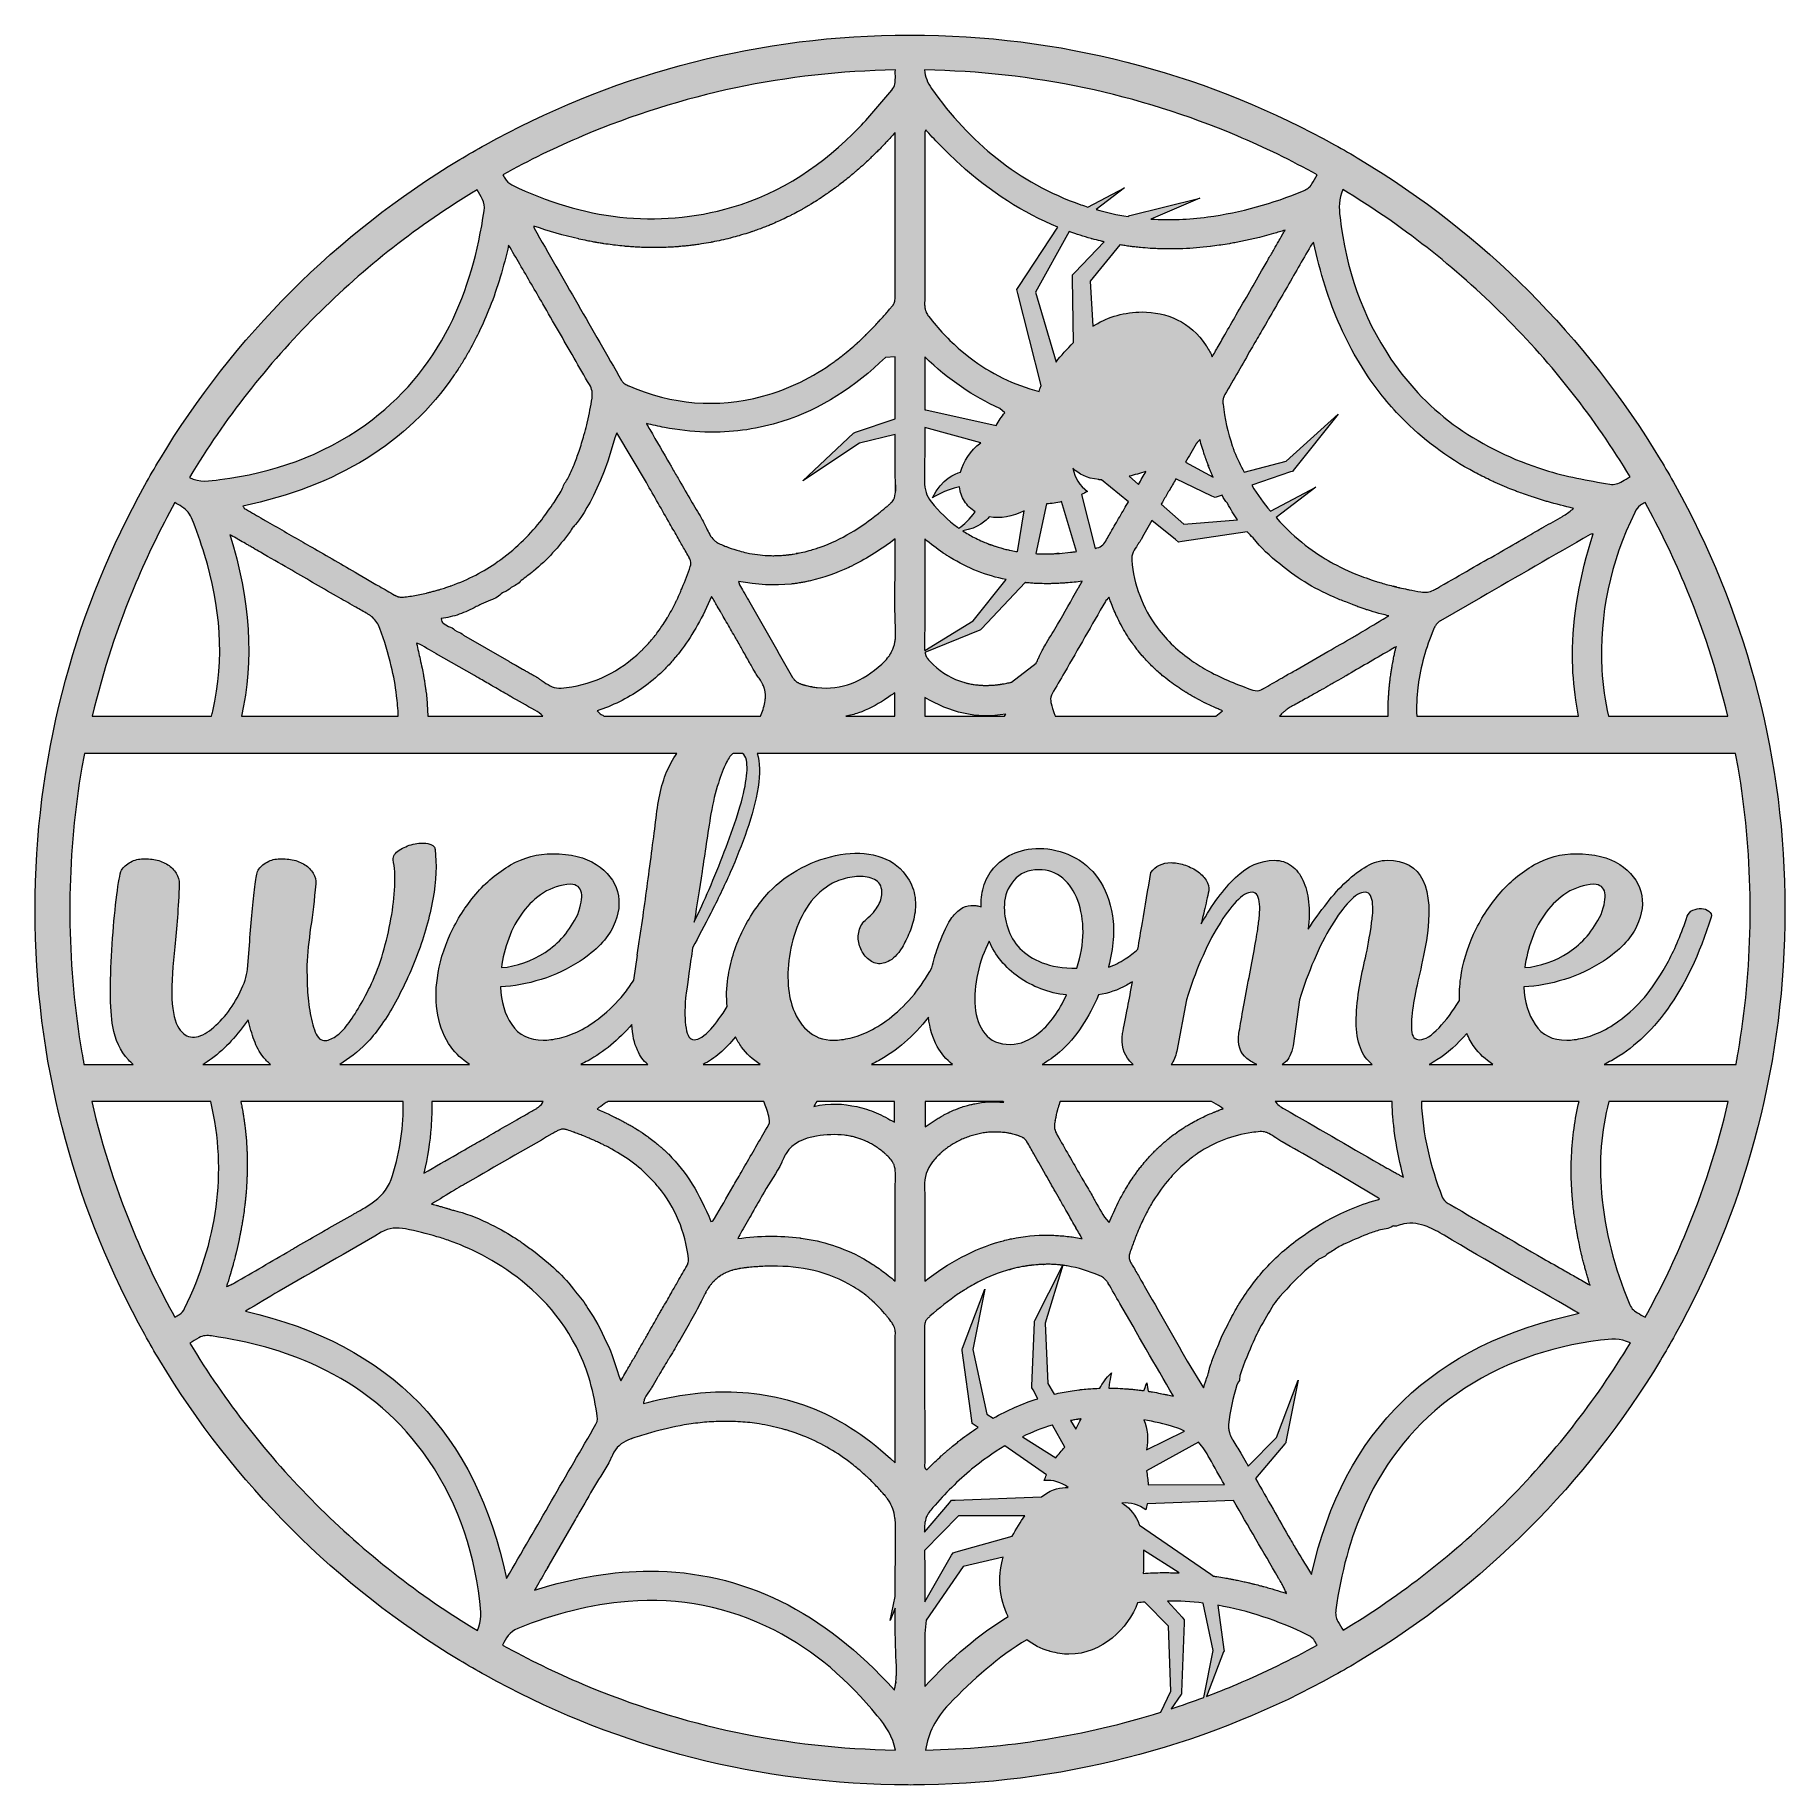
# Model space of a CAD drawing. Extents: x 62 to 938, y -938 to -62.
import ezdxf

# ---------------------------------------------------------------- set-up
doc = ezdxf.new("R2010")
doc.units = 0
doc.header["$MEASUREMENT"] = 0
doc.layers.add('Layer 1', color=7, linetype='Continuous', lineweight=0)

msp = doc.modelspace()

# ---------------------------------------------------------------- hatches: boundary and pattern name
at = {"layer": 'Layer 1', "true_color": 0x000000, "transparency": 33554687}
h = msp.add_hatch(color=18, dxfattribs=at)
h.dxf.hatch_style = 2
edge = h.paths.add_edge_path()
edge.add_spline(control_points=[(867.97, -703.86), (866.7, -703.13), (865.42, -702.4), (864.16, -701.67), (862.04, -700.43), (860.79, -698.94), (859.92, -696.83), (852.61, -679.15), (847.84, -660.9), (846.16, -641.75), (844.78, -625.83), (846.02, -610.55), (849.84, -595.85), (849.84, -595.85), (909.59, -595.85), (909.59, -595.85), (904.2, -618.97), (896.86, -641.63), (887.53, -663.7), (881.7, -677.49), (875.18, -690.88), (867.97, -703.86)], knot_values=[0, 0, 0, 0, 1, 1, 1, 2, 2, 2, 3, 3, 3, 4, 4, 4, 5, 5, 5, 6, 6, 6, 7, 7, 7, 7], degree=3, periodic=0)
edge = h.paths.add_edge_path()
edge.add_spline(control_points=[(797.39, -797.39), (772.95, -821.82), (745.98, -842.94), (716.77, -860.52), (715.92, -859.06), (715.07, -857.6), (714.23, -856.14), (713.11, -854.22), (712.88, -852.35), (713.18, -850.24), (715.76, -832.16), (720.21, -814.63), (727.82, -797.96), (738.16, -775.28), (753.26, -756.54), (773.67, -742.17), (795.32, -726.91), (819.62, -718.65), (845.69, -715.32), (850.71, -714.67), (855.6, -714.4), (860.59, -716.66), (842.99, -745.91), (821.85, -772.92), (797.39, -797.39)], knot_values=[0, 0, 0, 0, 1, 1, 1, 2, 2, 2, 3, 3, 3, 4, 4, 4, 5, 5, 5, 6, 6, 6, 7, 7, 7, 8, 8, 8, 8], degree=3, periodic=0)
edge = h.paths.add_edge_path()
edge.add_spline(control_points=[(663.7, -887.53), (658.65, -889.67), (653.57, -891.69), (648.46, -893.62), (648.46, -893.62), (657.01, -871.35), (657.01, -871.35), (657.01, -871.35), (657.18, -870.91), (657.18, -870.91), (657.18, -870.91), (657.08, -870.15), (657.08, -870.15), (657.08, -870.15), (654.05, -848.05), (654.05, -848.05), (669.22, -850.68), (684.17, -855.68), (698.87, -862.81), (700.54, -863.61), (701.9, -864.64), (702.9, -866.49), (703.18, -867.01), (703.47, -867.53), (703.75, -868.04), (690.8, -875.22), (677.44, -881.72), (663.7, -887.53)], knot_values=[0, 0, 0, 0, 1, 1, 1, 2, 2, 2, 3, 3, 3, 4, 4, 4, 5, 5, 5, 6, 6, 6, 7, 7, 7, 8, 8, 8, 9, 9, 9, 9], degree=3, periodic=0)
edge = h.paths.add_edge_path()
edge.add_spline(control_points=[(519.55, -897.57), (531.46, -885.1), (544.18, -873.93), (558.47, -865.26), (561.62, -867.75), (565.36, -869.75), (569.75, -871.02), (569.84, -871.05), (569.91, -871.07), (569.99, -871.08), (570.07, -871.11), (570.15, -871.13), (570.23, -871.15), (573.44, -872.08), (576.56, -872.51), (579.57, -872.51), (596.14, -872.51), (609.24, -859.6), (613.96, -846.76), (615.14, -846.63), (616.32, -846.52), (617.49, -846.42), (617.49, -846.42), (629.4, -858.46), (629.4, -858.46), (629.4, -858.46), (630.55, -891.06), (630.55, -891.06), (630.55, -891.06), (625.53, -901.54), (625.53, -901.54), (587.54, -913.42), (548.1, -919.78), (507.74, -920.49), (509.14, -911.96), (512.79, -904.66), (519.55, -897.57)], knot_values=[0, 0, 0, 0, 1, 1, 1, 2, 2, 2, 3, 3, 3, 4, 4, 4, 5, 5, 5, 6, 6, 6, 7, 7, 7, 8, 8, 8, 9, 9, 9, 10, 10, 10, 11, 11, 11, 12, 12, 12, 12], degree=3, periodic=0)
edge = h.paths.add_edge_path()
edge.add_spline(control_points=[(336.3, -887.53), (322.49, -881.69), (309.06, -875.15), (296.05, -867.93), (297.67, -864.63), (299.48, -861.38), (303.75, -859.64), (321.51, -852.38), (339.76, -847.68), (358.91, -846.08), (384.71, -843.93), (409.04, -848.88), (432.09, -860.55), (452.54, -870.91), (469.21, -885.79), (483.63, -903.32), (487.93, -908.56), (491.53, -913.96), (492.68, -920.5), (438.48, -919.6), (385.91, -908.51), (336.3, -887.53)], knot_values=[0, 0, 0, 0, 1, 1, 1, 2, 2, 2, 3, 3, 3, 4, 4, 4, 5, 5, 5, 6, 6, 6, 7, 7, 7, 7], degree=3, periodic=0)
edge = h.paths.add_edge_path()
edge.add_spline(control_points=[(202.61, -797.39), (178.18, -772.95), (157.06, -745.98), (139.48, -716.77), (140.99, -715.89), (142.49, -715.02), (144, -714.14), (146.11, -712.91), (148.21, -712.92), (150.42, -713.24), (168.85, -715.91), (186.67, -720.61), (203.59, -728.53), (224.7, -738.4), (242.43, -752.54), (256.17, -771.3), (272.45, -793.49), (281.37, -818.68), (284.62, -845.9), (285.22, -850.84), (285.83, -855.77), (283.43, -860.64), (254.15, -843.03), (227.1, -821.88), (202.61, -797.39)], knot_values=[0, 0, 0, 0, 1, 1, 1, 2, 2, 2, 3, 3, 3, 4, 4, 4, 5, 5, 5, 6, 6, 6, 7, 7, 7, 8, 8, 8, 8], degree=3, periodic=0)
edge = h.paths.add_edge_path()
edge.add_spline(control_points=[(112.47, -663.7), (103.14, -641.62), (95.79, -618.97), (90.41, -595.85), (90.41, -595.85), (149.96, -595.85), (149.96, -595.85), (158.5, -631.73), (152.98, -666.17), (136.91, -699.46), (136.31, -700.7), (135.6, -701.75), (134.29, -702.49), (133.52, -702.92), (132.75, -703.36), (131.99, -703.79), (124.8, -690.84), (118.29, -677.47), (112.47, -663.7)], knot_values=[0, 0, 0, 0, 1, 1, 1, 2, 2, 2, 3, 3, 3, 4, 4, 4, 5, 5, 5, 6, 6, 6, 6], degree=3, periodic=0)
edge = h.paths.add_edge_path()
edge.add_spline(control_points=[(295.46, -528.86), (296.09, -523.99), (297.31, -519.12), (299.12, -514.24), (300.92, -509.37), (303.28, -504.97), (306.2, -501.04), (309.1, -497.11), (312.55, -493.89), (316.56, -491.38), (320.57, -488.86), (325.1, -487.45), (330.12, -487.13), (333.27, -487.29), (335.08, -488.7), (335.55, -491.38), (336.01, -494.05), (335.39, -497.66), (333.67, -502.22), (329.73, -510.39), (324.31, -516.72), (317.39, -521.2), (310.48, -525.67), (303.17, -528.23), (295.46, -528.86)], knot_values=[0, 0, 0, 0, 1, 1, 1, 2, 2, 2, 3, 3, 3, 4, 4, 4, 5, 5, 5, 6, 6, 6, 7, 7, 7, 8, 8, 8, 8], degree=3, periodic=0)
edge = h.paths.add_edge_path()
edge.add_spline(control_points=[(79.43, -500), (79.43, -497.54), (79.45, -495.09), (79.5, -492.63), (79.87, -470.98), (81.86, -449.59), (85.46, -428.55), (85.85, -426.22), (86.27, -423.9), (86.71, -421.58), (86.71, -421.58), (144.26, -421.58), (144.26, -421.58), (144.26, -421.58), (159.73, -421.58), (159.73, -421.58), (159.73, -421.58), (243.08, -421.58), (243.08, -421.58), (243.08, -421.58), (258.07, -421.58), (258.07, -421.58), (258.07, -421.58), (321.2, -421.58), (321.2, -421.58), (321.2, -421.58), (335.78, -421.58), (335.78, -421.58), (335.78, -421.58), (349.24, -421.58), (349.24, -421.58), (349.24, -421.58), (379.18, -421.58), (379.18, -421.58), (379.18, -421.58), (383.28, -421.58), (383.28, -421.58), (382.32, -422.99), (381.39, -424.5), (380.49, -426.12), (377.15, -432.12), (374.84, -439.69), (373.55, -448.85), (372.43, -457.7), (371.08, -468.17), (369.49, -480.24), (368.08, -491.13), (366.51, -502.3), (364.8, -513.77), (364.8, -513.77), (364.51, -515.71), (364.51, -515.71), (364.51, -515.71), (363.49, -522.68), (363.49, -522.68), (363.49, -522.68), (363.52, -522.68), (363.52, -522.68), (363.52, -522.68), (361.73, -535.11), (361.73, -535.11), (360.09, -537.63), (358.44, -539.95), (356.77, -542.06), (352.99, -546.62), (349.22, -550.4), (345.44, -553.37), (341.67, -556.36), (338.02, -558.72), (334.49, -560.45), (330.95, -562.18), (327.65, -563.39), (324.58, -564.11), (321.52, -564.81), (318.8, -565.16), (316.45, -565.16), (309.38, -565.16), (304.11, -562.57), (300.65, -557.38), (297.2, -552.2), (295.32, -545.91), (295, -538.52), (301.6, -538.21), (308.4, -536.96), (315.39, -534.76), (322.38, -532.56), (328.87, -529.48), (334.83, -525.56), (343.01, -520.21), (348.55, -514.43), (351.46, -508.24), (354.37, -502.03), (355.07, -496.21), (353.58, -490.79), (352.08, -485.37), (348.55, -480.84), (342.97, -477.23), (337.39, -473.61), (330.12, -471.81), (321.16, -471.81), (313.62, -471.81), (306.59, -473.69), (300.06, -477.46), (293.55, -481.24), (287.73, -486.11), (282.62, -492.08), (277.51, -498.06), (273.27, -504.73), (269.89, -512.12), (266.51, -519.51), (264.34, -526.82), (263.41, -534.04), (262.46, -540.49), (262.54, -546.7), (263.64, -552.67), (264.74, -558.65), (266.94, -563.95), (270.25, -568.58), (272.66, -571.98), (275.77, -574.88), (279.54, -577.26), (279.54, -577.26), (258.6, -577.26), (258.6, -577.26), (258.6, -577.26), (243.79, -577.26), (243.79, -577.26), (243.79, -577.26), (214.51, -577.26), (214.51, -577.26), (219.14, -574.53), (223.58, -571.05), (227.81, -566.82), (232.53, -561.94), (237.13, -555.54), (241.6, -547.6), (246.08, -539.66), (250.05, -531.14), (253.51, -522.02), (256.97, -512.91), (259.52, -503.75), (261.17, -494.56), (262.82, -485.36), (263.18, -477.07), (262.23, -469.69), (262.08, -468.11), (260.86, -467.13), (258.58, -466.74), (256.3, -466.35), (253.86, -466.46), (251.27, -467.09), (248.68, -467.72), (246.36, -468.7), (244.32, -470.04), (242.27, -471.38), (241.25, -472.99), (241.25, -474.87), (242.04, -478.49), (242.31, -482.89), (242.08, -488.07), (241.84, -493.26), (241.21, -498.72), (240.19, -504.46), (239.17, -510.2), (237.83, -515.89), (236.18, -521.55), (234.53, -527.21), (232.61, -532.32), (230.41, -536.87), (228.52, -540.96), (226.56, -544.73), (224.51, -548.19), (222.47, -551.65), (220.47, -554.67), (218.5, -557.27), (216.54, -559.86), (214.53, -561.86), (212.49, -563.28), (210.45, -564.69), (208.48, -565.4), (206.6, -565.4), (204.55, -565.09), (202.98, -563.28), (201.88, -559.98), (200.78, -556.68), (199.92, -552.95), (199.29, -548.78), (198.66, -544.62), (198.31, -540.53), (198.23, -536.52), (198.15, -532.51), (198.11, -529.57), (198.11, -527.68), (198.42, -521.71), (199.05, -515.42), (199.99, -508.82), (200.94, -502.22), (201.8, -494.91), (202.59, -486.9), (202.75, -485.01), (202.31, -483.24), (201.29, -481.59), (200.27, -479.94), (198.86, -478.53), (197.05, -477.35), (195.24, -476.17), (193.16, -475.34), (190.8, -474.87), (188.44, -474.4), (186.09, -474.24), (183.73, -474.4), (181.53, -474.56), (179.44, -475.23), (177.48, -476.4), (175.52, -477.58), (174.14, -479.04), (173.35, -480.77), (172.88, -482.18), (172.45, -484.73), (172.06, -488.43), (171.67, -492.12), (171.23, -496.33), (170.76, -501.04), (170.29, -505.76), (169.86, -510.67), (169.47, -515.78), (169.47, -515.78), (168.4, -529.57), (168.4, -529.57), (167.93, -533.18), (166.71, -536.99), (164.75, -541), (162.79, -545.01), (160.47, -548.7), (157.8, -552.08), (155.12, -555.46), (152.29, -558.25), (149.31, -560.45), (146.32, -562.65), (143.49, -563.71), (140.82, -563.63), (138.15, -563.55), (135.87, -562.06), (133.98, -559.15), (132.1, -556.25), (130.92, -551.33), (130.45, -544.42), (130.45, -536.09), (130.96, -527.41), (131.98, -518.37), (133, -509.33), (133.75, -498.84), (134.22, -486.9), (134.22, -485.01), (133.71, -483.24), (132.69, -481.59), (131.67, -479.94), (130.25, -478.53), (128.44, -477.35), (126.64, -476.17), (124.59, -475.34), (122.31, -474.87), (120.04, -474.4), (117.72, -474.24), (115.36, -474.4), (113.16, -474.56), (111.08, -475.23), (109.11, -476.4), (107.15, -477.58), (105.77, -479.04), (104.99, -480.77), (104.2, -483.44), (103.42, -488.15), (102.63, -494.91), (101.84, -501.67), (101.18, -509.06), (100.63, -517.07), (100.08, -525.09), (99.8, -532.91), (99.8, -540.53), (99.8, -548.15), (100.19, -554.08), (100.98, -558.33), (102.08, -564.93), (104.67, -570.51), (108.76, -575.07), (109.48, -575.87), (110.27, -576.58), (111.1, -577.26), (111.1, -577.26), (86.49, -577.26), (86.49, -577.26), (86.13, -575.33), (85.79, -573.39), (85.46, -571.45), (81.84, -550.38), (79.86, -528.96), (79.5, -507.28), (79.45, -504.86), (79.43, -502.43), (79.43, -500)], knot_values=[0, 0, 0, 0, 1, 1, 1, 2, 2, 2, 3, 3, 3, 4, 4, 4, 5, 5, 5, 6, 6, 6, 7, 7, 7, 8, 8, 8, 9, 9, 9, 10, 10, 10, 11, 11, 11, 12, 12, 12, 13, 13, 13, 14, 14, 14, 15, 15, 15, 16, 16, 16, 17, 17, 17, 18, 18, 18, 19, 19, 19, 20, 20, 20, 21, 21, 21, 22, 22, 22, 23, 23, 23, 24, 24, 24, 25, 25, 25, 26, 26, 26, 27, 27, 27, 28, 28, 28, 29, 29, 29, 30, 30, 30, 31, 31, 31, 32, 32, 32, 33, 33, 33, 34, 34, 34, 35, 35, 35, 36, 36, 36, 37, 37, 37, 38, 38, 38, 39, 39, 39, 40, 40, 40, 41, 41, 41, 42, 42, 42, 43, 43, 43, 44, 44, 44, 45, 45, 45, 46, 46, 46, 47, 47, 47, 48, 48, 48, 49, 49, 49, 50, 50, 50, 51, 51, 51, 52, 52, 52, 53, 53, 53, 54, 54, 54, 55, 55, 55, 56, 56, 56, 57, 57, 57, 58, 58, 58, 59, 59, 59, 60, 60, 60, 61, 61, 61, 62, 62, 62, 63, 63, 63, 64, 64, 64, 65, 65, 65, 66, 66, 66, 67, 67, 67, 68, 68, 68, 69, 69, 69, 70, 70, 70, 71, 71, 71, 72, 72, 72, 73, 73, 73, 74, 74, 74, 75, 75, 75, 76, 76, 76, 77, 77, 77, 78, 78, 78, 79, 79, 79, 80, 80, 80, 81, 81, 81, 82, 82, 82, 83, 83, 83, 84, 84, 84, 85, 85, 85, 86, 86, 86, 87, 87, 87, 88, 88, 88, 89, 89, 89, 90, 90, 90, 91, 91, 91, 92, 92, 92, 93, 93, 93, 94, 94, 94, 95, 95, 95, 96, 96, 96, 97, 97, 97, 98, 98, 98, 99, 99, 99, 100, 100, 100, 100], degree=3, periodic=0)
edge = h.paths.add_edge_path()
edge.add_spline(control_points=[(132.05, -296.1), (132.9, -296.6), (133.75, -297.1), (134.61, -297.59), (137.23, -299.09), (139.03, -300.86), (140.34, -303.76), (143.01, -309.72), (144.96, -315.91), (146.86, -322.12), (154.7, -347.86), (157.23, -373.98), (150.97, -400.45), (150.77, -401.29), (150.56, -402.15), (150.34, -402.99), (150.34, -402.99), (90.67, -402.99), (90.67, -402.99), (96.03, -380.26), (103.3, -358), (112.47, -336.3), (118.3, -322.5), (124.83, -309.09), (132.05, -296.1)], knot_values=[0, 0, 0, 0, 1, 1, 1, 2, 2, 2, 3, 3, 3, 4, 4, 4, 5, 5, 5, 6, 6, 6, 7, 7, 7, 8, 8, 8, 8], degree=3, periodic=0)
edge = h.paths.add_edge_path()
edge.add_spline(control_points=[(202.61, -202.61), (227.06, -178.17), (254.05, -157.04), (283.27, -139.46), (285.16, -142.61), (287.46, -145.63), (286.82, -149.98), (283.89, -170.14), (278.64, -189.57), (269.41, -207.79), (259.38, -227.59), (245.44, -244.12), (227.38, -257.06), (205.58, -272.68), (181, -281.26), (154.55, -284.57), (149.52, -285.19), (144.34, -286.22), (139.35, -283.44), (156.95, -254.15), (178.12, -227.1), (202.61, -202.61)], knot_values=[0, 0, 0, 0, 1, 1, 1, 2, 2, 2, 3, 3, 3, 4, 4, 4, 5, 5, 5, 6, 6, 6, 7, 7, 7, 7], degree=3, periodic=0)
edge = h.paths.add_edge_path()
edge.add_spline(control_points=[(336.3, -112.47), (385.9, -91.49), (438.46, -80.4), (492.66, -79.5), (492.65, -80.8), (492.66, -82.09), (492.66, -83.39), (492.66, -85.64), (492.54, -87.64), (490.9, -89.57), (485.56, -95.83), (480.4, -102.24), (474.64, -108.17), (456.62, -126.75), (435.76, -141.03), (410.79, -148.24), (372.76, -159.21), (336.1, -154.03), (300.75, -137.05), (299.1, -136.26), (298.01, -135.16), (297.11, -133.63), (296.8, -133.08), (296.49, -132.54), (296.17, -132), (309.14, -124.81), (322.52, -118.3), (336.3, -112.47)], knot_values=[0, 0, 0, 0, 1, 1, 1, 2, 2, 2, 3, 3, 3, 4, 4, 4, 5, 5, 5, 6, 6, 6, 7, 7, 7, 8, 8, 8, 9, 9, 9, 9], degree=3, periodic=0)
edge = h.paths.add_edge_path()
edge.add_spline(control_points=[(663.7, -112.47), (677.48, -118.3), (690.86, -124.82), (703.84, -132.01), (702.96, -133.53), (702.08, -135.05), (701.21, -136.58), (700.18, -138.38), (698.7, -139.24), (696.93, -139.98), (681.53, -146.44), (665.63, -150.79), (649.04, -153.07), (639.46, -154.39), (629.99, -154.75), (620.63, -154.13), (620.63, -154.13), (645.02, -143.69), (645.02, -143.69), (645.02, -143.69), (610.08, -152.34), (610.08, -152.34), (610.08, -152.34), (609.48, -152.49), (609.48, -152.49), (609.48, -152.49), (609.13, -152.86), (609.13, -152.86), (603.75, -152.02), (598.41, -150.85), (593.12, -149.34), (593.12, -149.34), (607.29, -138.48), (607.29, -138.48), (607.29, -138.48), (589.05, -148.11), (589.05, -148.11), (587.87, -147.74), (586.7, -147.35), (585.53, -146.94), (554.19, -135.98), (529.86, -115.73), (510.77, -88.8), (508.68, -85.84), (507.56, -82.96), (507.32, -79.5), (561.52, -80.4), (614.09, -91.49), (663.7, -112.47)], knot_values=[0, 0, 0, 0, 1, 1, 1, 2, 2, 2, 3, 3, 3, 4, 4, 4, 5, 5, 5, 6, 6, 6, 7, 7, 7, 8, 8, 8, 9, 9, 9, 10, 10, 10, 11, 11, 11, 12, 12, 12, 13, 13, 13, 14, 14, 14, 15, 15, 15, 16, 16, 16, 16], degree=3, periodic=0)
edge = h.paths.add_edge_path()
edge.add_spline(control_points=[(797.39, -202.61), (821.81, -227.03), (842.92, -253.99), (860.48, -283.17), (859.2, -283.92), (857.89, -284.67), (856.6, -285.41), (854.58, -286.59), (852.61, -287.23), (850.27, -286.83), (839.28, -284.95), (828.31, -283.06), (817.64, -279.68), (785.9, -269.64), (759.6, -252.07), (740.76, -224.21), (726.25, -202.75), (718.27, -178.91), (715.25, -153.33), (714.69, -148.57), (714.52, -144.01), (716.65, -139.41), (745.91, -157), (772.92, -178.15), (797.39, -202.61)], knot_values=[0, 0, 0, 0, 1, 1, 1, 2, 2, 2, 3, 3, 3, 4, 4, 4, 5, 5, 5, 6, 6, 6, 7, 7, 7, 8, 8, 8, 8], degree=3, periodic=0)
edge = h.paths.add_edge_path()
edge.add_spline(control_points=[(887.53, -336.3), (896.7, -358), (903.97, -380.27), (909.33, -402.99), (909.33, -402.99), (849.61, -402.99), (849.61, -402.99), (847.86, -395.47), (846.76, -387.69), (846.35, -379.64), (844.9, -351.99), (850.61, -325.79), (862.81, -300.96), (863.49, -299.53), (864.2, -298.25), (865.63, -297.43), (866.4, -296.99), (867.18, -296.53), (867.94, -296.09), (875.16, -309.09), (881.69, -322.5), (887.53, -336.3)], knot_values=[0, 0, 0, 0, 1, 1, 1, 2, 2, 2, 3, 3, 3, 4, 4, 4, 5, 5, 5, 6, 6, 6, 7, 7, 7, 7], degree=3, periodic=0)
edge = h.paths.add_edge_path()
edge.add_spline(control_points=[(807.73, -528.86), (808.36, -523.99), (809.58, -519.11), (811.39, -514.24), (813.19, -509.37), (815.55, -504.97), (818.46, -501.04), (821.37, -497.11), (824.82, -493.89), (828.83, -491.37), (832.84, -488.86), (837.36, -487.45), (842.39, -487.13), (845.53, -487.29), (847.34, -488.7), (847.81, -491.37), (848.28, -494.05), (847.65, -497.66), (845.92, -502.22), (841.99, -510.39), (836.57, -516.72), (829.66, -521.2), (822.74, -525.68), (815.43, -528.23), (807.73, -528.86)], knot_values=[0, 0, 0, 0, 1, 1, 1, 2, 2, 2, 3, 3, 3, 4, 4, 4, 5, 5, 5, 6, 6, 6, 7, 7, 7, 8, 8, 8, 8], degree=3, periodic=0)
edge = h.paths.add_edge_path()
edge.add_spline(control_points=[(672.96, -784.6), (672.96, -784.6), (687.59, -767.25), (687.59, -767.25), (687.59, -767.25), (688.07, -766.67), (688.07, -766.67), (688.07, -766.67), (688.17, -766.2), (688.17, -766.2), (688.17, -766.2), (694.38, -735.32), (694.38, -735.32), (694.38, -735.32), (683.38, -764.01), (683.38, -764.01), (683.38, -764.01), (669.33, -778.35), (669.33, -778.35), (669.12, -777.99), (668.92, -777.64), (668.72, -777.29), (668.57, -777.06), (668.43, -776.81), (668.29, -776.57), (667.38, -775.01), (666.46, -773.47), (665.53, -771.92), (664.23, -769.72), (662.92, -767.55), (661.6, -765.39), (661.57, -765.36), (661.56, -765.32), (661.55, -765.3), (661.37, -765.03), (661.24, -764.76), (661.1, -764.5), (661.07, -764.46), (661.05, -764.43), (661.04, -764.39), (660.99, -764.31), (660.96, -764.23), (660.91, -764.15), (660.91, -764.14), (660.9, -764.12), (660.9, -764.11), (660.81, -763.92), (660.71, -763.73), (660.63, -763.53), (660.61, -763.47), (660.58, -763.43), (660.56, -763.38), (660.53, -763.28), (660.47, -763.16), (660.43, -763.06), (660.34, -762.82), (660.25, -762.58), (660.17, -762.35), (660.14, -762.24), (660.1, -762.13), (660.06, -762.02), (660, -761.82), (659.96, -761.63), (659.9, -761.43), (659.86, -761.31), (659.83, -761.19), (659.79, -761.06), (659.77, -760.98), (659.77, -760.91), (659.75, -760.82), (659.69, -760.57), (659.64, -760.3), (659.6, -760.05), (659.6, -760.02), (659.6, -760), (659.59, -759.98), (659.59, -759.93), (659.57, -759.86), (659.56, -759.81), (659.52, -759.51), (659.48, -759.21), (659.46, -758.92), (659.46, -758.92), (659.46, -758.91), (659.46, -758.91), (659.45, -758.84), (659.45, -758.77), (659.45, -758.69), (659.43, -758.54), (659.42, -758.39), (659.41, -758.25), (659.41, -758.13), (659.4, -758.03), (659.39, -757.91), (659.39, -757.91), (659.39, -757.53), (659.39, -757.53), (660.07, -750.95), (661.69, -744.11), (663.64, -737.71), (663.64, -737.71), (664.52, -736.18), (664.52, -736.18), (664.52, -736.18), (664.86, -735.6), (664.86, -735.6), (664.86, -735.6), (664.89, -735.23), (664.89, -735.23), (664.89, -735.23), (665.1, -733.16), (665.1, -733.16), (669.6, -719.83), (674.96, -709.44), (674.96, -709.44), (677.29, -705.45), (679.63, -701.46), (681.96, -697.47), (683.02, -696.15), (684.06, -694.83), (685.12, -693.51), (689.73, -688.46), (694.37, -683.41), (699.62, -678.98), (701.32, -677.58), (703.03, -676.18), (704.73, -674.77), (706.24, -674.27), (707.65, -673.61), (708.73, -672.39), (710.53, -671.23), (712.32, -670.06), (714.12, -668.9), (715.12, -668.38), (716.11, -667.85), (717.11, -667.32), (720.94, -665.67), (724.77, -664.02), (728.61, -662.37), (730.64, -661.68), (732.67, -660.97), (734.71, -660.27), (737.04, -659.6), (739.61, -659.71), (741.71, -658.27), (741.86, -658.24), (742.02, -658.2), (742.15, -658.17), (742.45, -658.21), (742.75, -658.28), (743.01, -658.28), (743.01, -658.28), (743.21, -658.28), (743.21, -658.28), (743.2, -658.28), (743.19, -658.28), (743.17, -658.3), (743.27, -658.3), (743.37, -658.27), (743.47, -658.24), (744.75, -657.74), (745.98, -657.39), (747.19, -657.16), (751.31, -656.36), (755.12, -657.01), (758.84, -658.45), (761.71, -659.55), (764.53, -661.13), (767.39, -662.84), (789, -675.77), (810.93, -688.15), (832.74, -700.74), (832.75, -700.74), (832.75, -700.75), (832.76, -700.75), (832.81, -700.77), (832.85, -700.81), (832.89, -700.82), (833.1, -700.95), (833.34, -701.06), (833.69, -701.24), (833.77, -701.28), (833.86, -701.32), (833.95, -701.36), (834.19, -701.49), (834.48, -701.63), (834.83, -701.82), (834.87, -701.84), (834.91, -701.85), (834.96, -701.88), (762.22, -717.26), (717.32, -759.77), (700.95, -832.6), (700.76, -832.31), (700.59, -832.01), (700.41, -831.72), (697.76, -827.34), (695.26, -823.28), (692.86, -819.25), (692.49, -818.64), (692.13, -818.02), (691.77, -817.4), (691.33, -816.66), (690.9, -815.93), (690.47, -815.19), (684.58, -805.02), (678.83, -794.77), (672.96, -784.6)], knot_values=[0, 0, 0, 0, 1, 1, 1, 2, 2, 2, 3, 3, 3, 4, 4, 4, 5, 5, 5, 6, 6, 6, 7, 7, 7, 8, 8, 8, 9, 9, 9, 10, 10, 10, 11, 11, 11, 12, 12, 12, 13, 13, 13, 14, 14, 14, 15, 15, 15, 16, 16, 16, 17, 17, 17, 18, 18, 18, 19, 19, 19, 20, 20, 20, 21, 21, 21, 22, 22, 22, 23, 23, 23, 24, 24, 24, 25, 25, 25, 26, 26, 26, 27, 27, 27, 28, 28, 28, 29, 29, 29, 30, 30, 30, 31, 31, 31, 32, 32, 32, 33, 33, 33, 34, 34, 34, 35, 35, 35, 36, 36, 36, 37, 37, 37, 38, 38, 38, 39, 39, 39, 40, 40, 40, 41, 41, 41, 42, 42, 42, 43, 43, 43, 44, 44, 44, 45, 45, 45, 46, 46, 46, 47, 47, 47, 48, 48, 48, 49, 49, 49, 50, 50, 50, 51, 51, 51, 52, 52, 52, 53, 53, 53, 54, 54, 54, 55, 55, 55, 56, 56, 56, 57, 57, 57, 58, 58, 58, 59, 59, 59, 60, 60, 60, 61, 61, 61, 62, 62, 62, 63, 63, 63, 64, 64, 64, 65, 65, 65, 66, 66, 66, 67, 67, 67, 68, 68, 68, 69, 69, 69, 69], degree=3, periodic=0)
edge = h.paths.add_edge_path()
edge.add_spline(control_points=[(616.85, -820.51), (616.85, -820.51), (634.76, -831.86), (634.76, -831.86), (634.2, -831.84), (633.63, -831.8), (633.07, -831.78), (632.9, -831.76), (632.72, -831.76), (632.55, -831.75), (631.57, -831.73), (630.6, -831.73), (629.62, -831.71), (628.93, -831.71), (628.24, -831.68), (627.55, -831.68), (627.17, -831.68), (626.8, -831.67), (626.42, -831.68), (623.17, -831.7), (619.95, -831.83), (616.75, -832.05), (617.02, -828.03), (617, -824.06), (616.85, -820.51)], knot_values=[0, 0, 0, 0, 1, 1, 1, 2, 2, 2, 3, 3, 3, 4, 4, 4, 5, 5, 5, 6, 6, 6, 7, 7, 7, 8, 8, 8, 8], degree=3, periodic=0)
edge = h.paths.add_edge_path()
edge.add_spline(control_points=[(507.35, -875.99), (507.35, -871.37), (507.36, -866.75), (507.36, -862.13), (507.36, -862.13), (508.13, -855.57), (508.13, -855.57), (508.13, -855.57), (526.55, -828.63), (526.55, -828.63), (526.55, -828.63), (546.63, -824), (546.63, -824), (546.52, -824.42), (546.39, -824.83), (546.29, -825.24), (543.97, -833.77), (544.67, -844.55), (549.19, -853.67), (534.58, -862.6), (520.63, -874.25), (507.35, -888.75), (507.35, -888.75), (507.35, -875.99), (507.35, -875.99)], knot_values=[0, 0, 0, 0, 1, 1, 1, 2, 2, 2, 3, 3, 3, 4, 4, 4, 5, 5, 5, 6, 6, 6, 7, 7, 7, 8, 8, 8, 8], degree=3, periodic=0)
edge = h.paths.add_edge_path()
edge.add_spline(control_points=[(184.15, -690.86), (201.21, -681.02), (218.38, -671.37), (235.32, -661.34), (239.4, -658.92), (243.14, -658.9), (247.51, -659.68), (252.84, -660.62), (258.05, -661.97), (263.2, -663.52), (265.34, -664.16), (267.45, -664.85), (269.57, -665.56), (287.17, -671.92), (325.46, -690.41), (339.21, -733.82), (340.9, -739.78), (342.38, -745.78), (343.21, -751.93), (343.48, -753.78), (343.88, -755.55), (342.81, -757.4), (328.04, -782.84), (313.32, -808.32), (298.08, -834.67), (282.77, -762.21), (240.13, -717.29), (167.33, -700.89), (173.39, -697.25), (178.74, -693.99), (184.15, -690.86)], knot_values=[0, 0, 0, 0, 1, 1, 1, 2, 2, 2, 3, 3, 3, 4, 4, 4, 5, 5, 5, 6, 6, 6, 7, 7, 7, 8, 8, 8, 9, 9, 9, 10, 10, 10, 10], degree=3, periodic=0)
edge = h.paths.add_edge_path()
edge.add_spline(control_points=[(316.41, -595.85), (315.85, -596.87), (315.16, -597.77), (314.23, -598.52), (313.89, -598.8), (313.53, -599.06), (313.12, -599.29), (311.47, -600.23), (309.84, -601.17), (308.19, -602.12), (306.54, -603.08), (304.9, -604.02), (303.25, -604.96), (300.05, -606.79), (296.85, -608.63), (293.64, -610.48), (292.93, -610.88), (292.22, -611.29), (291.51, -611.7), (290, -612.57), (288.51, -613.43), (287, -614.3), (285.8, -615), (284.6, -615.68), (283.39, -616.38), (283.3, -616.44), (283.2, -616.49), (283.1, -616.54), (281.53, -617.45), (279.95, -618.35), (278.39, -619.26), (276.7, -620.22), (275.03, -621.19), (273.34, -622.15), (267.83, -625.32), (262.26, -628.53), (256.63, -631.78), (258.51, -623.84), (259.72, -616.12), (260.27, -608.63), (260.6, -604.3), (260.7, -600.03), (260.59, -595.85), (260.59, -595.85), (316.41, -595.85), (316.41, -595.85)], knot_values=[0, 0, 0, 0, 1, 1, 1, 2, 2, 2, 3, 3, 3, 4, 4, 4, 5, 5, 5, 6, 6, 6, 7, 7, 7, 8, 8, 8, 9, 9, 9, 10, 10, 10, 11, 11, 11, 12, 12, 12, 13, 13, 13, 14, 14, 14, 15, 15, 15, 15], degree=3, periodic=0)
edge = h.paths.add_edge_path()
edge.add_spline(control_points=[(360.81, -557.25), (360.81, -557.25), (360.81, -557.24), (360.81, -557.24), (361.03, -562.55), (361.96, -566.84), (363.59, -570.12), (364.77, -573.13), (366.47, -575.5), (368.69, -577.26), (368.69, -577.26), (351.05, -577.26), (351.05, -577.26), (351.05, -577.26), (336.8, -577.26), (336.8, -577.26), (336.8, -577.26), (335.22, -577.26), (335.22, -577.26), (336.44, -576.68), (337.65, -576.07), (338.84, -575.42), (346.67, -571.14), (354.01, -565.08), (360.81, -557.25)], knot_values=[0, 0, 0, 0, 1, 1, 1, 2, 2, 2, 3, 3, 3, 4, 4, 4, 5, 5, 5, 6, 6, 6, 7, 7, 7, 8, 8, 8, 8], degree=3, periodic=0)
edge = h.paths.add_edge_path()
edge.add_spline(control_points=[(412.64, -563.47), (413.53, -565.25), (414.54, -566.96), (415.69, -568.58), (418.12, -571.98), (421.22, -574.87), (424.99, -577.26), (424.99, -577.26), (409.23, -577.26), (409.23, -577.26), (409.23, -577.26), (396.44, -577.26), (396.44, -577.26), (402.18, -574.36), (407.58, -569.76), (412.64, -563.47)], knot_values=[0, 0, 0, 0, 1, 1, 1, 2, 2, 2, 3, 3, 3, 4, 4, 4, 5, 5, 5, 5], degree=3, periodic=0)
edge = h.paths.add_edge_path()
edge.add_spline(control_points=[(509.24, -553.68), (509.84, -559.15), (511.3, -564.04), (513.64, -568.35), (515.55, -571.85), (518.11, -574.81), (521.31, -577.26), (521.31, -577.26), (507.62, -577.26), (507.62, -577.26), (507.62, -577.26), (492.2, -577.26), (492.2, -577.26), (492.2, -577.26), (480.68, -577.26), (480.68, -577.26), (481.9, -576.68), (483.1, -576.07), (484.3, -575.42), (493.28, -570.51), (501.6, -563.27), (509.24, -553.68)], knot_values=[0, 0, 0, 0, 1, 1, 1, 2, 2, 2, 3, 3, 3, 4, 4, 4, 5, 5, 5, 6, 6, 6, 7, 7, 7, 7], degree=3, periodic=0)
edge = h.paths.add_edge_path()
edge.add_spline(control_points=[(554.43, -533.57), (557.81, -535.93), (561.5, -537.9), (565.51, -539.47), (569.52, -541.04), (573.8, -542.06), (578.36, -542.53), (574.59, -550.71), (570.19, -556.87), (565.16, -561.04), (560.13, -565.2), (555.18, -567.29), (550.3, -567.29), (544.49, -567.29), (540.21, -565.48), (537.46, -561.86), (534.7, -558.25), (533.09, -553.77), (532.62, -548.43), (532.15, -543.08), (532.58, -537.46), (533.92, -531.57), (535.25, -525.68), (537.18, -520.37), (539.69, -515.66), (541.11, -519.11), (543.07, -522.38), (545.59, -525.44), (548.1, -528.51), (551.05, -531.22), (554.43, -533.57)], knot_values=[0, 0, 0, 0, 1, 1, 1, 2, 2, 2, 3, 3, 3, 4, 4, 4, 5, 5, 5, 6, 6, 6, 7, 7, 7, 8, 8, 8, 9, 9, 9, 10, 10, 10, 10], degree=3, periodic=0)
edge = h.paths.add_edge_path()
edge.add_spline(control_points=[(583.54, -529.1), (576.63, -529.1), (570.85, -528.19), (566.22, -526.38), (561.58, -524.58), (557.85, -522.18), (555.02, -519.19), (552.19, -516.21), (550.15, -512.79), (548.89, -508.94), (547.63, -505.09), (547.08, -501.2), (547.24, -497.27), (547.4, -492.87), (548.97, -488.86), (551.95, -485.25), (554.94, -481.63), (559.11, -479.82), (564.45, -479.82), (569.16, -479.82), (573.17, -481.24), (576.47, -484.07), (579.77, -486.9), (582.29, -490.63), (584.02, -495.26), (585.74, -499.9), (586.61, -505.17), (586.61, -511.06), (586.61, -516.95), (585.59, -522.97), (583.54, -529.1)], knot_values=[0, 0, 0, 0, 1, 1, 1, 2, 2, 2, 3, 3, 3, 4, 4, 4, 5, 5, 5, 6, 6, 6, 7, 7, 7, 8, 8, 8, 9, 9, 9, 10, 10, 10, 10], degree=3, periodic=0)
edge = h.paths.add_edge_path()
edge.add_spline(control_points=[(610.06, -575.66), (610.57, -576.24), (611.12, -576.77), (611.67, -577.26), (611.67, -577.26), (588.8, -577.26), (588.8, -577.26), (588.8, -577.26), (568.04, -577.26), (568.04, -577.26), (568.04, -577.26), (566.11, -577.26), (566.11, -577.26), (569.25, -575.53), (572.15, -573.5), (574.82, -571.18), (579.07, -567.48), (582.8, -563.16), (586.02, -558.21), (589.24, -553.26), (592.03, -548.03), (594.39, -542.53), (599.26, -541.75), (603.98, -540.1), (608.53, -537.58), (609.48, -537.06), (610.41, -536.5), (611.32, -535.93), (610.53, -540.5), (609.76, -544.71), (609, -548.54), (607.9, -554.12), (607.04, -558.56), (606.41, -561.86), (605.62, -567.37), (606.84, -571.96), (610.06, -575.66)], knot_values=[0, 0, 0, 0, 1, 1, 1, 2, 2, 2, 3, 3, 3, 4, 4, 4, 5, 5, 5, 6, 6, 6, 7, 7, 7, 8, 8, 8, 9, 9, 9, 10, 10, 10, 11, 11, 11, 12, 12, 12, 12], degree=3, periodic=0)
edge = h.paths.add_edge_path()
edge.add_spline(control_points=[(674.89, -502.93), (674.66, -505.13), (674.38, -507.33), (674.07, -509.53), (673.6, -512.67), (672.93, -516.56), (672.06, -521.2), (671.2, -525.83), (670.3, -530.67), (669.35, -535.7), (668.41, -540.73), (667.51, -545.6), (666.64, -550.31), (665.78, -555.03), (665.11, -558.88), (664.64, -561.86), (663.85, -567.37), (665.19, -571.53), (668.65, -574.36), (670.17, -575.61), (671.86, -576.56), (673.69, -577.26), (673.69, -577.26), (664.15, -577.26), (664.15, -577.26), (664.15, -577.26), (648.86, -577.26), (648.86, -577.26), (648.86, -577.26), (630.76, -577.26), (630.76, -577.26), (632.02, -575.65), (632.95, -573.43), (633.52, -570.59), (633.52, -570.59), (638.47, -544.89), (638.47, -544.89), (640.51, -538.13), (642.91, -531.53), (645.66, -525.09), (648.41, -518.64), (651.32, -512.91), (654.38, -507.88), (657.45, -502.85), (660.43, -498.8), (663.34, -495.74), (666.25, -492.67), (668.88, -491.14), (671.24, -491.14), (672.5, -491.14), (673.4, -491.69), (673.95, -492.79), (674.5, -493.89), (674.85, -495.3), (675.01, -497.03), (675.17, -498.76), (675.13, -500.73), (674.89, -502.93)], knot_values=[0, 0, 0, 0, 1, 1, 1, 2, 2, 2, 3, 3, 3, 4, 4, 4, 5, 5, 5, 6, 6, 6, 7, 7, 7, 8, 8, 8, 9, 9, 9, 10, 10, 10, 11, 11, 11, 12, 12, 12, 13, 13, 13, 14, 14, 14, 15, 15, 15, 16, 16, 16, 17, 17, 17, 18, 18, 18, 19, 19, 19, 19], degree=3, periodic=0)
edge = h.paths.add_edge_path()
edge.add_spline(control_points=[(731.47, -502.93), (731.24, -505.13), (730.96, -507.33), (730.65, -509.53), (729.7, -515.66), (728.68, -521.04), (727.58, -525.68), (726.48, -530.31), (725.54, -535.15), (724.75, -540.18), (723.81, -545.83), (723.34, -551.14), (723.34, -556.09), (723.34, -561.04), (724.05, -565.36), (725.46, -569.05), (726.77, -572.46), (728.75, -575.19), (731.39, -577.26), (731.39, -577.26), (686.31, -577.26), (686.31, -577.26), (686.8, -576.97), (687.28, -576.63), (687.74, -576.25), (689.63, -574.67), (690.96, -571.92), (691.75, -567.99), (691.75, -567.99), (695.05, -544.89), (695.05, -544.89), (697.09, -538.13), (699.49, -531.53), (702.24, -525.09), (704.99, -518.64), (707.9, -512.91), (710.96, -507.88), (714.03, -502.85), (717.01, -498.8), (719.92, -495.74), (722.83, -492.67), (725.46, -491.14), (727.82, -491.14), (729.08, -491.14), (729.98, -491.69), (730.53, -492.79), (731.08, -493.89), (731.43, -495.3), (731.59, -497.03), (731.75, -498.76), (731.71, -500.73), (731.47, -502.93)], knot_values=[0, 0, 0, 0, 1, 1, 1, 2, 2, 2, 3, 3, 3, 4, 4, 4, 5, 5, 5, 6, 6, 6, 7, 7, 7, 8, 8, 8, 9, 9, 9, 10, 10, 10, 11, 11, 11, 12, 12, 12, 13, 13, 13, 14, 14, 14, 15, 15, 15, 16, 16, 16, 17, 17, 17, 17], degree=3, periodic=0)
edge = h.paths.add_edge_path()
edge.add_spline(control_points=[(665.78, -695.51), (665.63, -695.75), (665.46, -696.01), (665.29, -696.26), (665.27, -696.3), (665.25, -696.34), (665.23, -696.38), (665.17, -696.46), (665.13, -696.55), (665.07, -696.64), (664.51, -697.54), (663.97, -698.46), (663.43, -699.41), (662.65, -700.76), (661.9, -702.12), (661.17, -703.51), (659.54, -706.68), (657.91, -709.86), (656.29, -713.03), (656.29, -713.04), (656.29, -713.04), (656.29, -713.04), (655.84, -714.14), (655.4, -715.24), (654.95, -716.35), (654.8, -716.69), (654.66, -717.02), (654.52, -717.37), (653.92, -718.81), (653.31, -720.24), (652.73, -721.7), (652.51, -722.21), (652.3, -722.73), (652.09, -723.24), (651.96, -723.55), (651.86, -723.87), (651.74, -724.17), (651.72, -724.22), (651.71, -724.25), (651.7, -724.3), (651.69, -724.34), (651.66, -724.38), (651.65, -724.41), (651.52, -724.76), (651.39, -725.1), (651.27, -725.45), (651.2, -725.65), (651.13, -725.85), (651.06, -726.05), (650.92, -726.46), (650.78, -726.87), (650.64, -727.27), (650.53, -727.62), (650.42, -727.97), (650.31, -728.32), (650.21, -728.68), (650.1, -729.04), (650, -729.4), (649.95, -729.53), (649.92, -729.64), (649.88, -729.77), (649.8, -730.06), (649.73, -730.35), (649.66, -730.64), (649.62, -730.82), (649.58, -731), (649.54, -731.18), (649.47, -731.47), (649.38, -731.77), (649.32, -732.07), (648.91, -733.26), (648.55, -734.31), (648.23, -735.24), (648.05, -735.53), (647.96, -735.88), (647.9, -736.24), (647.29, -738.08), (646.96, -739.16), (646.96, -739.16), (646.96, -739.16), (638.78, -725.81), (638.78, -725.81), (631.61, -713.26), (624.44, -700.7), (617.26, -688.13), (616.54, -686.86), (615.81, -685.59), (615.09, -684.32), (615.09, -684.32), (615.09, -684.31), (615.09, -684.31), (614.57, -683.4), (614.04, -682.48), (613.52, -681.58), (613, -680.66), (612.46, -679.75), (611.93, -678.85), (611.49, -678.09), (611.05, -677.34), (610.58, -676.58), (610.34, -676.18), (610.14, -675.79), (610, -675.4), (609.57, -674.24), (609.57, -673.1), (610.02, -671.75), (610.71, -669.68), (611.45, -667.65), (612.21, -665.64), (612.59, -664.63), (612.97, -663.63), (613.37, -662.64), (613.38, -662.63), (613.38, -662.61), (613.39, -662.59), (613.42, -662.55), (613.43, -662.51), (613.45, -662.47), (613.98, -661.14), (614.54, -659.83), (615.11, -658.52), (615.31, -658.06), (615.52, -657.61), (615.73, -657.16), (616.26, -655.97), (616.81, -654.8), (617.38, -653.65), (617.48, -653.44), (617.57, -653.23), (617.68, -653.02), (618.69, -651.02), (619.75, -649.06), (620.87, -647.15), (623.24, -643.11), (625.89, -639.28), (628.9, -635.66), (630.97, -633.18), (633.22, -630.81), (635.65, -628.55), (636.9, -627.4), (638.17, -626.26), (639.53, -625.18), (640.31, -624.55), (641.12, -623.91), (641.95, -623.29), (642.52, -622.87), (643.09, -622.47), (643.67, -622.07), (643.72, -622.04), (643.76, -622), (643.81, -621.97), (643.92, -621.88), (644.05, -621.82), (644.16, -621.75), (652.34, -616.2), (661.39, -612.8), (671.06, -611.42), (672.45, -611.22), (673.85, -611.06), (675.26, -610.94), (676.29, -610.86), (677.28, -611.02), (678.22, -611.32), (678.35, -611.37), (678.49, -611.42), (678.62, -611.46), (678.81, -611.53), (679, -611.61), (679.2, -611.7), (679.2, -611.7), (679.58, -611.87), (679.58, -611.87), (680.81, -612.46), (681.99, -613.26), (683.16, -614.07), (683.8, -614.52), (684.45, -614.96), (685.09, -615.38), (685.47, -615.62), (685.84, -615.86), (686.23, -616.06), (697.29, -622.26), (708.22, -628.65), (719.19, -635.02), (719.19, -635.02), (734.5, -644.28), (734.5, -644.28), (734.68, -644.4), (734.86, -644.53), (735.03, -644.66), (734.7, -644.8), (734.36, -644.94), (734.02, -645.07), (724.04, -647.79), (715.47, -651.75), (709.19, -655.19), (708.61, -655.5), (708.04, -655.81), (707.49, -656.15), (701.46, -659.57), (697.95, -662.27), (697.95, -662.27), (691.4, -666.67), (685.45, -671.64), (680.08, -677.19), (674.72, -682.73), (669.96, -688.84), (665.78, -695.51)], knot_values=[0, 0, 0, 0, 1, 1, 1, 2, 2, 2, 3, 3, 3, 4, 4, 4, 5, 5, 5, 6, 6, 6, 7, 7, 7, 8, 8, 8, 9, 9, 9, 10, 10, 10, 11, 11, 11, 12, 12, 12, 13, 13, 13, 14, 14, 14, 15, 15, 15, 16, 16, 16, 17, 17, 17, 18, 18, 18, 19, 19, 19, 20, 20, 20, 21, 21, 21, 22, 22, 22, 23, 23, 23, 24, 24, 24, 25, 25, 25, 26, 26, 26, 27, 27, 27, 28, 28, 28, 29, 29, 29, 30, 30, 30, 31, 31, 31, 32, 32, 32, 33, 33, 33, 34, 34, 34, 35, 35, 35, 36, 36, 36, 37, 37, 37, 38, 38, 38, 39, 39, 39, 40, 40, 40, 41, 41, 41, 42, 42, 42, 43, 43, 43, 44, 44, 44, 45, 45, 45, 46, 46, 46, 47, 47, 47, 48, 48, 48, 49, 49, 49, 50, 50, 50, 51, 51, 51, 52, 52, 52, 53, 53, 53, 54, 54, 54, 55, 55, 55, 56, 56, 56, 57, 57, 57, 58, 58, 58, 59, 59, 59, 60, 60, 60, 61, 61, 61, 62, 62, 62, 63, 63, 63, 64, 64, 64, 65, 65, 65, 66, 66, 66, 67, 67, 67, 68, 68, 68, 69, 69, 69, 69], degree=3, periodic=0)
edge = h.paths.add_edge_path()
edge.add_spline(control_points=[(644.47, -766.43), (646.53, -768.74), (648.29, -771.43), (649.97, -774.45), (652.41, -778.87), (654.89, -783.26), (657.38, -787.65), (657.38, -787.65), (619.2, -787.69), (619.2, -787.69), (619.1, -785.3), (618.79, -783), (618.32, -780.81), (618.32, -780.81), (644.47, -766.43), (644.47, -766.43)], knot_values=[0, 0, 0, 0, 1, 1, 1, 2, 2, 2, 3, 3, 3, 4, 4, 4, 5, 5, 5, 5], degree=3, periodic=0)
edge = h.paths.add_edge_path()
edge.add_spline(control_points=[(632.4, -758.8), (633.97, -759.27), (635.39, -759.84), (636.71, -760.49), (636.94, -760.6), (637.17, -760.72), (637.41, -760.85), (637.43, -760.86), (637.45, -760.87), (637.47, -760.88), (637.47, -760.88), (618.46, -770.17), (618.46, -770.17), (619.49, -764.79), (618.91, -759.55), (617.06, -755.23), (622.14, -756.07), (627.25, -757.25), (632.4, -758.8)], knot_values=[0, 0, 0, 0, 1, 1, 1, 2, 2, 2, 3, 3, 3, 4, 4, 4, 5, 5, 5, 6, 6, 6, 6], degree=3, periodic=0)
edge = h.paths.add_edge_path()
edge.add_spline(control_points=[(546.68, -595.85), (546.76, -595.99), (546.83, -596.12), (546.91, -596.26), (541.77, -595.8), (536.96, -596.07), (532.4, -596.96), (531.73, -597.09), (531.06, -597.24), (530.39, -597.39), (529.65, -597.57), (528.91, -597.77), (528.17, -597.97), (527.17, -598.27), (526.19, -598.58), (525.21, -598.94), (523.69, -599.46), (522.19, -600.08), (520.7, -600.75), (519.69, -601.22), (518.68, -601.73), (517.68, -602.25), (517.23, -602.48), (516.76, -602.74), (516.31, -602.99), (516.07, -603.12), (515.82, -603.25), (515.58, -603.39), (515.24, -603.57), (514.91, -603.77), (514.57, -603.97), (514.23, -604.17), (513.91, -604.38), (513.57, -604.57), (513.57, -604.57), (513.56, -604.57), (513.56, -604.57), (512.88, -604.99), (512.23, -605.41), (511.57, -605.84), (510.25, -606.7), (508.92, -607.62), (507.62, -608.58), (507.62, -608.58), (507.62, -595.85), (507.62, -595.85), (507.62, -595.85), (546.68, -595.85), (546.68, -595.85)], knot_values=[0, 0, 0, 0, 1, 1, 1, 2, 2, 2, 3, 3, 3, 4, 4, 4, 5, 5, 5, 6, 6, 6, 7, 7, 7, 8, 8, 8, 9, 9, 9, 10, 10, 10, 11, 11, 11, 12, 12, 12, 13, 13, 13, 14, 14, 14, 15, 15, 15, 16, 16, 16, 16], degree=3, periodic=0)
edge = h.paths.add_edge_path()
edge.add_spline(control_points=[(585.75, -754.69), (584.7, -756.28), (583.77, -758.02), (583.03, -759.9), (583.03, -759.9), (580.39, -755.6), (580.39, -755.6), (580.78, -755.52), (581.17, -755.43), (581.57, -755.36), (581.9, -755.31), (582.22, -755.25), (582.55, -755.19), (582.93, -755.12), (583.34, -755.05), (583.72, -754.99), (583.82, -754.98), (583.92, -754.96), (584.02, -754.95), (584.6, -754.85), (585.17, -754.77), (585.75, -754.69)], knot_values=[0, 0, 0, 0, 1, 1, 1, 2, 2, 2, 3, 3, 3, 4, 4, 4, 5, 5, 5, 6, 6, 6, 7, 7, 7, 7], degree=3, periodic=0)
edge = h.paths.add_edge_path()
edge.add_spline(control_points=[(619.25, -740.94), (619.1, -739.64), (618.86, -738.25), (618.47, -736.76), (618.47, -736.76), (618.02, -738.37), (617.09, -740.61), (616.9, -740.59), (616.71, -740.55), (616.53, -740.53), (616.17, -740.48), (615.82, -740.44), (615.47, -740.39), (614.55, -740.27), (613.66, -740.18), (612.75, -740.09), (612.16, -740.03), (611.56, -739.95), (610.96, -739.89), (610.6, -739.85), (610.26, -739.83), (609.9, -739.8), (609.65, -739.78), (609.42, -739.77), (609.19, -739.75), (608.01, -739.66), (606.83, -739.56), (605.67, -739.51), (605.5, -739.49), (605.35, -739.48), (605.19, -739.47), (603.68, -739.4), (602.18, -739.37), (600.68, -739.34), (600.35, -739.33), (600, -739.33), (599.65, -739.33), (599.65, -739.33), (599.55, -739.33), (599.55, -739.33), (599.87, -735.03), (600.89, -731.66), (600.89, -731.66), (597.98, -734.38), (596.17, -737.02), (595.04, -739.38), (594.89, -739.39), (594.73, -739.39), (594.58, -739.4), (593.2, -739.45), (591.83, -739.53), (590.46, -739.62), (590.24, -739.63), (590, -739.65), (589.78, -739.67), (589.51, -739.68), (589.23, -739.73), (588.95, -739.75), (587.75, -739.84), (586.55, -739.95), (585.38, -740.09), (585.13, -740.11), (584.87, -740.14), (584.61, -740.18), (584.61, -740.18), (584.56, -740.18), (584.56, -740.18), (583.08, -740.37), (581.61, -740.56), (580.15, -740.8), (577.48, -741.22), (574.85, -741.75), (572.24, -742.36), (572.24, -742.36), (568.93, -736.98), (568.93, -736.98), (568.93, -736.98), (567.59, -706.85), (567.59, -706.85), (567.59, -706.85), (576.58, -677.85), (576.58, -677.85), (576.62, -677.86), (576.67, -677.86), (576.7, -677.87), (576.97, -677.91), (577.23, -677.94), (577.49, -677.98), (577.5, -677.99), (577.53, -677.99), (577.54, -677.99), (577.93, -678.05), (578.33, -678.1), (578.71, -678.17), (584.18, -679.12), (589.48, -680.81), (594.7, -682.96), (596.31, -683.63), (597.58, -684.54), (598.58, -685.84), (598.7, -685.99), (598.82, -686.16), (598.94, -686.33), (599.06, -686.5), (599.17, -686.69), (599.28, -686.88), (601.19, -690.21), (603.11, -693.57), (605.05, -696.9), (613.81, -712.13), (622.65, -727.46), (631.83, -743.37), (631.83, -743.37), (631.82, -743.37), (631.82, -743.37), (630.87, -743.15), (629.95, -742.94), (629.01, -742.74), (628.87, -742.71), (628.73, -742.68), (628.58, -742.64), (628.01, -742.51), (627.43, -742.4), (626.85, -742.28), (626.38, -742.19), (625.9, -742.09), (625.44, -741.99), (625.38, -741.98), (625.34, -741.97), (625.28, -741.96), (624, -741.71), (622.71, -741.48), (621.44, -741.26), (621.37, -741.25), (621.3, -741.24), (621.25, -741.23), (621.07, -741.2), (620.91, -741.18), (620.73, -741.16), (620.42, -741.1), (620.11, -741.06), (619.78, -741.02), (619.6, -740.99), (619.43, -740.97), (619.25, -740.94)], knot_values=[0, 0, 0, 0, 1, 1, 1, 2, 2, 2, 3, 3, 3, 4, 4, 4, 5, 5, 5, 6, 6, 6, 7, 7, 7, 8, 8, 8, 9, 9, 9, 10, 10, 10, 11, 11, 11, 12, 12, 12, 13, 13, 13, 14, 14, 14, 15, 15, 15, 16, 16, 16, 17, 17, 17, 18, 18, 18, 19, 19, 19, 20, 20, 20, 21, 21, 21, 22, 22, 22, 23, 23, 23, 24, 24, 24, 25, 25, 25, 26, 26, 26, 27, 27, 27, 28, 28, 28, 29, 29, 29, 30, 30, 30, 31, 31, 31, 32, 32, 32, 33, 33, 33, 34, 34, 34, 35, 35, 35, 36, 36, 36, 37, 37, 37, 38, 38, 38, 39, 39, 39, 40, 40, 40, 41, 41, 41, 42, 42, 42, 43, 43, 43, 44, 44, 44, 45, 45, 45, 46, 46, 46, 47, 47, 47, 48, 48, 48, 48], degree=3, periodic=0)
edge = h.paths.add_edge_path()
edge.add_spline(control_points=[(571.18, -757.87), (571.23, -757.86), (571.28, -757.85), (571.33, -757.83), (571.33, -757.83), (577.46, -768.96), (577.46, -768.96), (575.88, -770.56), (574.4, -772.34), (573.03, -774.29), (573.03, -774.29), (556.25, -763.65), (556.25, -763.65), (561.19, -761.31), (566.17, -759.38), (571.18, -757.87)], knot_values=[0, 0, 0, 0, 1, 1, 1, 2, 2, 2, 3, 3, 3, 4, 4, 4, 5, 5, 5, 5], degree=3, periodic=0)
edge = h.paths.add_edge_path()
edge.add_spline(control_points=[(513.95, -623.04), (513.79, -623.2), (513.64, -623.36), (513.48, -623.52), (513.69, -623.31), (513.88, -623.1), (514.09, -622.91), (514.38, -622.62), (514.69, -622.34), (514.99, -622.06), (515.36, -621.71), (515.73, -621.37), (516.11, -621.04), (516.44, -620.77), (516.76, -620.5), (517.1, -620.24), (517.49, -619.92), (517.87, -619.62), (518.26, -619.32), (518.61, -619.06), (518.97, -618.81), (519.33, -618.56), (519.74, -618.28), (520.13, -618.02), (520.54, -617.75), (520.91, -617.5), (521.3, -617.27), (521.68, -617.05), (522.09, -616.81), (522.5, -616.56), (522.91, -616.33), (523.32, -616.11), (523.71, -615.9), (524.12, -615.69), (524.54, -615.48), (524.96, -615.27), (525.39, -615.08), (525.8, -614.88), (526.22, -614.69), (526.65, -614.51), (527.07, -614.33), (527.5, -614.16), (527.93, -613.98), (528.37, -613.82), (528.8, -613.66), (529.24, -613.5), (529.67, -613.35), (530.11, -613.21), (530.54, -613.07), (531, -612.93), (531.44, -612.79), (531.89, -612.66), (532.33, -612.53), (532.77, -612.43), (533.22, -612.31), (533.67, -612.21), (534.12, -612.09), (534.59, -612), (535.03, -611.9), (535.48, -611.82), (535.93, -611.74), (536.39, -611.67), (536.84, -611.58), (537.31, -611.52), (537.76, -611.45), (538.22, -611.41), (538.68, -611.36), (539.13, -611.31), (539.58, -611.27), (540.05, -611.23), (540.51, -611.2), (540.98, -611.18), (541.44, -611.17), (541.89, -611.15), (542.34, -611.13), (542.79, -611.13), (543.27, -611.14), (543.75, -611.16), (544.23, -611.17), (544.66, -611.2), (545.09, -611.2), (545.52, -611.23), (546.03, -611.27), (546.53, -611.34), (547.04, -611.39), (547.44, -611.44), (547.84, -611.48), (548.24, -611.53), (548.8, -611.61), (549.35, -611.73), (549.9, -611.85), (550.24, -611.92), (550.58, -611.96), (550.92, -612.04), (551.75, -612.23), (552.57, -612.46), (553.38, -612.72), (553.44, -612.74), (553.49, -612.74), (553.55, -612.76), (553.87, -612.87), (554.21, -612.97), (554.54, -613.09), (554.58, -613.1), (554.63, -613.12), (554.67, -613.14), (555.33, -613.37), (555.96, -613.64), (556.56, -614), (556.61, -614.03), (556.67, -614.08), (556.73, -614.11), (557.01, -614.29), (557.28, -614.5), (557.53, -614.73), (557.72, -614.9), (557.9, -615.1), (558.08, -615.32), (558.16, -615.43), (558.24, -615.53), (558.32, -615.65), (558.4, -615.76), (558.49, -615.89), (558.56, -616.02), (559.68, -618), (560.81, -620), (561.94, -621.99), (564.2, -625.97), (566.48, -629.96), (568.76, -633.98), (569.91, -635.98), (571.04, -637.99), (572.19, -640), (573.05, -641.51), (573.91, -643.02), (574.79, -644.54), (576.23, -647.06), (577.68, -649.59), (579.14, -652.15), (579.76, -653.24), (580.39, -654.33), (581.01, -655.43), (581.73, -656.67), (582.43, -657.91), (583.14, -659.15), (582.97, -658.87), (582.81, -658.59), (582.65, -658.31), (583.82, -660.36), (585.01, -662.44), (586.19, -664.52), (585.71, -664.42), (585.22, -664.34), (584.72, -664.26), (583.51, -664.04), (582.3, -663.85), (581.11, -663.67), (580.91, -663.65), (580.71, -663.63), (580.51, -663.59), (578.12, -663.27), (575.75, -663.05), (573.41, -662.91), (573.23, -662.9), (573.05, -662.88), (572.87, -662.88), (572.31, -662.85), (571.76, -662.83), (571.21, -662.8), (571.21, -662.8), (571.11, -662.8), (571.11, -662.8), (570.53, -662.79), (569.96, -662.77), (569.39, -662.77), (563.05, -662.69), (556.92, -663.3), (550.95, -664.56), (550.14, -664.72), (549.34, -664.91), (548.54, -665.09), (548.52, -665.09), (548.49, -665.1), (548.47, -665.1), (548.4, -665.13), (548.32, -665.14), (548.25, -665.16), (547.24, -665.41), (546.24, -665.66), (545.24, -665.94), (531.94, -669.67), (519.44, -676.52), (507.38, -685.77), (507.38, -685.77), (507.38, -666.93), (507.38, -666.93), (507.38, -661.1), (507.51, -655.28), (507.49, -649.47), (507.48, -645.97), (507.42, -642.48), (507.26, -639), (507.24, -638.42), (507.24, -637.85), (507.26, -637.29), (507.26, -637.23), (507.25, -637.16), (507.25, -637.09), (507.25, -637.09), (507.25, -636.93), (507.25, -636.93), (507.26, -636.84), (507.27, -636.76), (507.27, -636.67), (507.51, -632.1), (509.13, -628.41), (512.36, -624.73), (512.36, -624.73), (512.36, -624.72), (512.36, -624.72), (512.36, -624.72), (512.37, -624.72), (512.37, -624.72), (512.48, -624.6), (512.58, -624.5), (512.69, -624.38), (512.95, -624.09), (513.22, -623.8), (513.48, -623.52), (513.59, -623.41), (513.71, -623.28), (513.83, -623.15), (513.87, -623.1), (513.91, -623.07), (513.95, -623.04)], knot_values=[0, 0, 0, 0, 1, 1, 1, 2, 2, 2, 3, 3, 3, 4, 4, 4, 5, 5, 5, 6, 6, 6, 7, 7, 7, 8, 8, 8, 9, 9, 9, 10, 10, 10, 11, 11, 11, 12, 12, 12, 13, 13, 13, 14, 14, 14, 15, 15, 15, 16, 16, 16, 17, 17, 17, 18, 18, 18, 19, 19, 19, 20, 20, 20, 21, 21, 21, 22, 22, 22, 23, 23, 23, 24, 24, 24, 25, 25, 25, 26, 26, 26, 27, 27, 27, 28, 28, 28, 29, 29, 29, 30, 30, 30, 31, 31, 31, 32, 32, 32, 33, 33, 33, 34, 34, 34, 35, 35, 35, 36, 36, 36, 37, 37, 37, 38, 38, 38, 39, 39, 39, 40, 40, 40, 41, 41, 41, 42, 42, 42, 43, 43, 43, 44, 44, 44, 45, 45, 45, 46, 46, 46, 47, 47, 47, 48, 48, 48, 49, 49, 49, 50, 50, 50, 51, 51, 51, 52, 52, 52, 53, 53, 53, 54, 54, 54, 55, 55, 55, 56, 56, 56, 57, 57, 57, 58, 58, 58, 59, 59, 59, 60, 60, 60, 61, 61, 61, 62, 62, 62, 63, 63, 63, 64, 64, 64, 65, 65, 65, 66, 66, 66, 67, 67, 67, 68, 68, 68, 69, 69, 69, 70, 70, 70, 71, 71, 71, 72, 72, 72, 73, 73, 73, 74, 74, 74, 75, 75, 75, 76, 76, 76, 77, 77, 77, 78, 78, 78, 78], degree=3, periodic=0)
edge = h.paths.add_edge_path()
edge.add_spline(control_points=[(538.4, -752.33), (538.4, -752.33), (531.48, -719.95), (531.48, -719.95), (531.48, -719.95), (537.54, -689.84), (537.54, -689.84), (537.54, -689.84), (526.26, -719.26), (526.26, -719.26), (526.26, -719.26), (526.08, -719.7), (526.08, -719.7), (526.08, -719.7), (526.19, -720.44), (526.19, -720.44), (526.19, -720.44), (530.99, -755.46), (530.99, -755.46), (530.99, -755.46), (531.19, -757.05), (531.19, -757.05), (531.19, -757.05), (532.69, -758.08), (532.69, -758.08), (532.69, -758.08), (534.04, -759.01), (534.04, -759.01), (531.06, -760.96), (528.13, -763.04), (525.25, -765.26), (525.23, -765.27), (525.21, -765.29), (525.2, -765.3), (525.08, -765.39), (524.98, -765.47), (524.86, -765.55), (524.63, -765.74), (524.41, -765.93), (524.18, -766.11), (523.86, -766.36), (523.55, -766.61), (523.24, -766.87), (522.39, -767.54), (521.54, -768.23), (520.7, -768.93), (520.26, -769.29), (519.83, -769.65), (519.4, -770.03), (519, -770.37), (518.59, -770.71), (518.18, -771.06), (517.78, -771.41), (517.38, -771.78), (516.99, -772.13), (516.54, -772.51), (516.11, -772.9), (515.68, -773.29), (514.62, -774.26), (513.56, -775.23), (512.5, -776.23), (512.4, -776.34), (512.28, -776.44), (512.18, -776.54), (511.58, -777.12), (510.99, -777.69), (510.39, -778.29), (509.96, -778.72), (509.52, -779.15), (509.09, -779.59), (509.09, -779.59), (508.99, -779.68), (508.99, -779.68), (508.82, -779.86), (508.64, -780.03), (508.48, -780.19), (508.45, -780.18), (508.42, -780.16), (508.4, -780.15), (508.24, -780.05), (508.09, -779.95), (507.97, -779.86), (507.91, -779.8), (507.85, -779.74), (507.8, -779.68), (507.8, -779.68), (507.78, -779.67), (507.78, -779.67), (507.7, -779.58), (507.62, -779.48), (507.56, -779.38), (507.54, -779.34), (507.51, -779.31), (507.48, -779.27), (507.44, -779.18), (507.4, -779.09), (507.37, -779), (507.37, -779), (507.37, -778.98), (507.37, -778.98), (507.35, -778.97), (507.35, -778.96), (507.35, -778.95), (507.33, -778.93), (507.32, -778.9), (507.31, -778.87), (507.19, -778.44), (507.23, -778), (507.27, -777.55), (507.33, -777.16), (507.39, -776.79), (507.39, -776.45), (507.37, -769.55), (507.35, -762.65), (507.35, -755.75), (507.35, -753.04), (507.34, -750.35), (507.34, -747.65), (507.33, -734.86), (507.32, -722.07), (507.3, -709.28), (507.3, -708.8), (507.31, -708.35), (507.34, -707.88), (507.35, -707.58), (507.39, -707.28), (507.45, -706.98), (507.52, -706.6), (507.63, -706.24), (507.78, -705.89), (507.98, -705.45), (508.23, -705.04), (508.6, -704.66), (508.66, -704.61), (508.68, -704.55), (508.74, -704.5), (509.16, -704.11), (509.6, -703.73), (510.01, -703.36), (514.58, -699.27), (519.27, -695.52), (524.18, -692.19), (525.03, -691.6), (525.9, -691.06), (526.77, -690.5), (526.8, -690.48), (526.84, -690.45), (526.87, -690.43), (527.31, -690.15), (527.77, -689.85), (528.22, -689.57), (529.44, -688.82), (530.67, -688.08), (531.93, -687.39), (537.13, -684.51), (542.59, -682.14), (548.34, -680.42), (548.94, -680.24), (549.52, -680.08), (550.11, -679.93), (550.07, -679.93), (550.05, -679.94), (550.03, -679.94), (550.11, -679.93), (550.19, -679.91), (550.27, -679.88), (550.43, -679.84), (550.6, -679.79), (550.76, -679.74), (551.08, -679.66), (551.41, -679.59), (551.74, -679.51), (551.79, -679.5), (551.84, -679.49), (551.9, -679.48), (552.33, -679.37), (552.77, -679.25), (553.21, -679.16), (554, -678.98), (554.8, -678.81), (555.59, -678.66), (556.09, -678.57), (556.59, -678.49), (557.09, -678.41), (557.46, -678.34), (557.83, -678.27), (558.21, -678.21), (558.32, -678.19), (558.43, -678.17), (558.54, -678.16), (559.21, -678.07), (559.89, -677.97), (560.58, -677.88), (560.62, -677.88), (560.66, -677.87), (560.7, -677.87), (560.77, -677.86), (560.84, -677.86), (560.91, -677.85), (561.04, -677.84), (561.17, -677.81), (561.3, -677.8), (561.85, -677.74), (562.42, -677.69), (562.99, -677.64), (563.06, -677.63), (563.14, -677.63), (563.21, -677.62), (563.3, -677.62), (563.38, -677.6), (563.45, -677.59), (563.45, -677.59), (563.56, -677.59), (563.56, -677.59), (563.68, -677.58), (563.79, -677.58), (563.91, -677.57), (564.61, -677.51), (565.31, -677.47), (566.01, -677.43), (566.28, -677.42), (566.56, -677.42), (566.84, -677.41), (566.79, -677.41), (566.75, -677.42), (566.7, -677.42), (567.36, -677.4), (568.02, -677.36), (568.7, -677.36), (568.7, -677.36), (568.92, -677.36), (568.92, -677.36), (569.79, -677.35), (570.67, -677.37), (571.54, -677.41), (571.93, -677.43), (572.3, -677.45), (572.68, -677.48), (573.41, -677.52), (574.16, -677.58), (574.88, -677.66), (574.9, -677.66), (574.91, -677.66), (574.94, -677.67), (575.08, -677.69), (575.2, -677.7), (575.33, -677.71), (575.59, -677.73), (575.84, -677.76), (576.1, -677.79), (576.16, -677.8), (576.21, -677.8), (576.26, -677.81), (576.33, -677.82), (576.4, -677.83), (576.47, -677.84), (576.47, -677.84), (562.49, -705.53), (562.49, -705.53), (562.49, -705.53), (562.32, -705.86), (562.32, -705.86), (562.32, -705.86), (562.3, -706.53), (562.3, -706.53), (562.3, -706.53), (561.06, -738.2), (561.06, -738.2), (561.06, -738.2), (561.03, -739.15), (561.03, -739.15), (561.03, -739.15), (561.61, -740.19), (561.61, -740.19), (561.61, -740.19), (564.05, -744.62), (564.05, -744.62), (556.31, -747.06), (548.84, -750.32), (541.62, -754.38), (541.62, -754.38), (538.4, -752.33), (538.4, -752.33)], knot_values=[0, 0, 0, 0, 1, 1, 1, 2, 2, 2, 3, 3, 3, 4, 4, 4, 5, 5, 5, 6, 6, 6, 7, 7, 7, 8, 8, 8, 9, 9, 9, 10, 10, 10, 11, 11, 11, 12, 12, 12, 13, 13, 13, 14, 14, 14, 15, 15, 15, 16, 16, 16, 17, 17, 17, 18, 18, 18, 19, 19, 19, 20, 20, 20, 21, 21, 21, 22, 22, 22, 23, 23, 23, 24, 24, 24, 25, 25, 25, 26, 26, 26, 27, 27, 27, 28, 28, 28, 29, 29, 29, 30, 30, 30, 31, 31, 31, 32, 32, 32, 33, 33, 33, 34, 34, 34, 35, 35, 35, 36, 36, 36, 37, 37, 37, 38, 38, 38, 39, 39, 39, 40, 40, 40, 41, 41, 41, 42, 42, 42, 43, 43, 43, 44, 44, 44, 45, 45, 45, 46, 46, 46, 47, 47, 47, 48, 48, 48, 49, 49, 49, 50, 50, 50, 51, 51, 51, 52, 52, 52, 53, 53, 53, 54, 54, 54, 55, 55, 55, 56, 56, 56, 57, 57, 57, 58, 58, 58, 59, 59, 59, 60, 60, 60, 61, 61, 61, 62, 62, 62, 63, 63, 63, 64, 64, 64, 65, 65, 65, 66, 66, 66, 67, 67, 67, 68, 68, 68, 69, 69, 69, 70, 70, 70, 71, 71, 71, 72, 72, 72, 73, 73, 73, 74, 74, 74, 75, 75, 75, 76, 76, 76, 77, 77, 77, 78, 78, 78, 79, 79, 79, 80, 80, 80, 81, 81, 81, 82, 82, 82, 83, 83, 83, 84, 84, 84, 85, 85, 85, 86, 86, 86, 87, 87, 87, 88, 88, 88, 89, 89, 89, 90, 90, 90, 91, 91, 91, 92, 92, 92, 93, 93, 93, 94, 94, 94, 94], degree=3, periodic=0)
edge = h.paths.add_edge_path()
edge.add_spline(control_points=[(651, -595.85), (651, -595.85), (654.46, -597.85), (654.46, -597.85), (655.03, -598.18), (655.53, -598.61), (656.74, -599.47), (656.46, -599.58), (656.2, -599.68), (655.94, -599.78), (655.32, -600), (654.71, -600.22), (654.11, -600.45), (653.64, -600.62), (653.17, -600.82), (652.71, -601), (652.66, -601.02), (652.61, -601.03), (652.57, -601.05), (652.43, -601.11), (652.3, -601.16), (652.17, -601.22), (652.11, -601.23), (652.07, -601.25), (652.01, -601.27), (651.85, -601.34), (651.69, -601.4), (651.52, -601.47), (650.52, -601.89), (649.52, -602.32), (648.55, -602.77), (648.34, -602.87), (648.13, -602.96), (647.92, -603.05), (647.83, -603.1), (647.74, -603.13), (647.65, -603.18), (647.61, -603.19), (647.56, -603.21), (647.53, -603.24), (646.39, -603.77), (645.27, -604.32), (644.17, -604.89), (644.16, -604.89), (644.16, -604.89), (644.16, -604.89), (643.05, -605.46), (641.98, -606.05), (640.92, -606.67), (640.87, -606.69), (640.81, -606.71), (640.76, -606.75), (640.74, -606.76), (640.72, -606.77), (640.69, -606.78), (640.69, -606.78), (640.68, -606.78), (640.68, -606.78), (640.66, -606.79), (640.64, -606.8), (640.61, -606.83), (640.07, -607.14), (639.51, -607.47), (638.96, -607.79), (638.42, -608.12), (637.88, -608.45), (637.35, -608.79), (637.35, -608.79), (637.35, -608.79), (637.34, -608.79), (637.28, -608.83), (637.22, -608.87), (637.16, -608.91), (636.02, -609.64), (634.91, -610.39), (633.81, -611.16), (633.78, -611.18), (633.76, -611.2), (633.74, -611.21), (633.67, -611.27), (633.6, -611.31), (633.54, -611.36), (632.36, -612.18), (631.23, -613.04), (630.1, -613.93), (630.06, -613.96), (630.02, -614), (629.98, -614.03), (629.97, -614.03), (629.96, -614.04), (629.96, -614.05), (629.67, -614.29), (629.38, -614.52), (629.09, -614.76), (628.86, -614.94), (628.62, -615.12), (628.4, -615.32), (627.91, -615.74), (627.43, -616.15), (626.95, -616.56), (626.66, -616.81), (626.38, -617.06), (626.1, -617.31), (626.09, -617.32), (626.09, -617.32), (626.08, -617.33), (625.37, -617.97), (624.66, -618.62), (623.98, -619.28), (623.96, -619.29), (623.96, -619.29), (623.95, -619.31), (623.78, -619.47), (623.59, -619.63), (623.42, -619.79), (623.28, -619.93), (623.14, -620.07), (623, -620.21), (622.99, -620.22), (622.98, -620.24), (622.97, -620.25), (622.79, -620.42), (622.61, -620.6), (622.43, -620.78), (622.42, -620.79), (622.42, -620.79), (622.41, -620.8), (622.15, -621.06), (621.89, -621.32), (621.64, -621.57), (621.5, -621.72), (621.37, -621.87), (621.23, -622.01), (621.22, -622.02), (621.22, -622.02), (621.21, -622.04), (620.72, -622.55), (620.25, -623.06), (619.76, -623.58), (619.76, -623.58), (619.76, -623.58), (619.76, -623.59), (619.27, -624.1), (618.81, -624.64), (618.33, -625.17), (618.33, -625.17), (618.32, -625.18), (618.32, -625.18), (618.2, -625.34), (618.07, -625.49), (617.96, -625.63), (617.95, -625.65), (617.92, -625.66), (617.91, -625.68), (617.08, -626.65), (616.27, -627.64), (615.48, -628.65), (615.48, -628.65), (615.45, -628.68), (615.45, -628.68), (615.22, -628.97), (614.98, -629.26), (614.76, -629.56), (614.76, -629.56), (614.73, -629.6), (614.73, -629.6), (614.3, -630.17), (613.88, -630.74), (613.45, -631.31), (613.45, -631.31), (613.45, -631.32), (613.45, -631.32), (613.02, -631.89), (612.6, -632.47), (612.2, -633.06), (612.18, -633.07), (612.18, -633.08), (612.17, -633.1), (612.03, -633.31), (611.89, -633.51), (611.74, -633.72), (611.72, -633.75), (611.71, -633.78), (611.7, -633.8), (610.96, -634.87), (610.24, -635.95), (609.55, -637.06), (609.53, -637.08), (609.51, -637.12), (609.5, -637.14), (609.36, -637.36), (609.22, -637.57), (609.09, -637.79), (609.08, -637.8), (609.07, -637.82), (609.06, -637.84), (608.27, -639.11), (607.5, -640.43), (606.75, -641.76), (606.75, -641.77), (606.74, -641.8), (606.72, -641.81), (606.61, -642.01), (606.5, -642.2), (606.39, -642.41), (606.37, -642.44), (606.36, -642.46), (606.35, -642.48), (605.62, -643.81), (604.91, -645.13), (604.23, -646.49), (604.2, -646.53), (604.19, -646.57), (604.17, -646.61), (604.16, -646.64), (604.13, -646.68), (604.12, -646.71), (604.11, -646.72), (604.11, -646.74), (604.1, -646.75), (603.37, -648.21), (602.66, -649.71), (601.97, -651.23), (601.96, -651.24), (601.96, -651.27), (601.95, -651.28), (601.87, -651.45), (601.8, -651.63), (601.72, -651.8), (601.7, -651.81), (601.7, -651.84), (601.69, -651.85), (601.02, -653.37), (600.35, -654.93), (599.71, -656.51), (599.58, -656.36), (599.46, -656.2), (599.33, -656.07), (596.63, -652.97), (594.72, -649.49), (592.87, -646.03), (592.47, -645.25), (592.04, -644.47), (591.62, -643.69), (591.61, -643.67), (591.61, -643.65), (591.59, -643.63), (591.57, -643.62), (591.57, -643.6), (591.56, -643.59), (591.04, -642.62), (590.49, -641.66), (589.92, -640.73), (588.41, -638.24), (586.94, -635.75), (585.47, -633.22), (585.44, -633.17), (585.4, -633.11), (585.37, -633.04), (581.44, -626.29), (577.63, -619.46), (573.72, -612.71), (573.07, -611.59), (572.59, -610.49), (572.39, -609.3), (572.39, -609.29), (572.39, -609.27), (572.38, -609.26), (572.35, -609.01), (572.33, -608.76), (572.32, -608.5), (572.32, -608.34), (572.31, -608.16), (572.32, -608), (572.32, -607.78), (572.32, -607.57), (572.36, -607.34), (572.37, -607.3), (572.37, -607.26), (572.38, -607.2), (572.38, -607.16), (572.39, -607.14), (572.39, -607.11), (572.39, -607.1), (572.39, -607.07), (572.4, -607.06), (572.47, -606.54), (572.54, -606.01), (572.64, -605.5), (572.64, -605.48), (572.64, -605.47), (572.65, -605.45), (572.64, -605.45), (572.64, -605.46), (572.64, -605.47), (572.66, -605.32), (572.68, -605.17), (572.72, -605.03), (572.79, -604.63), (572.86, -604.25), (572.93, -603.87), (572.93, -603.85), (572.94, -603.83), (572.94, -603.82), (572.98, -603.54), (573.05, -603.26), (573.11, -602.98), (573.11, -602.96), (573.12, -602.94), (573.12, -602.91), (573.21, -602.51), (573.29, -602.09), (573.38, -601.69), (573.43, -601.5), (573.47, -601.31), (573.53, -601.12), (573.6, -600.82), (573.67, -600.53), (573.75, -600.23), (573.76, -600.21), (573.76, -600.18), (573.77, -600.16), (573.81, -600.03), (573.83, -599.9), (573.87, -599.78), (574.17, -598.68), (574.51, -597.61), (574.87, -596.57), (574.91, -596.44), (574.96, -596.31), (575.01, -596.19), (575.04, -596.07), (575.09, -595.96), (575.13, -595.85), (575.13, -595.85), (651, -595.85), (651, -595.85)], knot_values=[0, 0, 0, 0, 1, 1, 1, 2, 2, 2, 3, 3, 3, 4, 4, 4, 5, 5, 5, 6, 6, 6, 7, 7, 7, 8, 8, 8, 9, 9, 9, 10, 10, 10, 11, 11, 11, 12, 12, 12, 13, 13, 13, 14, 14, 14, 15, 15, 15, 16, 16, 16, 17, 17, 17, 18, 18, 18, 19, 19, 19, 20, 20, 20, 21, 21, 21, 22, 22, 22, 23, 23, 23, 24, 24, 24, 25, 25, 25, 26, 26, 26, 27, 27, 27, 28, 28, 28, 29, 29, 29, 30, 30, 30, 31, 31, 31, 32, 32, 32, 33, 33, 33, 34, 34, 34, 35, 35, 35, 36, 36, 36, 37, 37, 37, 38, 38, 38, 39, 39, 39, 40, 40, 40, 41, 41, 41, 42, 42, 42, 43, 43, 43, 44, 44, 44, 45, 45, 45, 46, 46, 46, 47, 47, 47, 48, 48, 48, 49, 49, 49, 50, 50, 50, 51, 51, 51, 52, 52, 52, 53, 53, 53, 54, 54, 54, 55, 55, 55, 56, 56, 56, 57, 57, 57, 58, 58, 58, 59, 59, 59, 60, 60, 60, 61, 61, 61, 62, 62, 62, 63, 63, 63, 64, 64, 64, 65, 65, 65, 66, 66, 66, 67, 67, 67, 68, 68, 68, 69, 69, 69, 70, 70, 70, 71, 71, 71, 72, 72, 72, 73, 73, 73, 74, 74, 74, 75, 75, 75, 76, 76, 76, 77, 77, 77, 78, 78, 78, 79, 79, 79, 80, 80, 80, 81, 81, 81, 82, 82, 82, 83, 83, 83, 84, 84, 84, 85, 85, 85, 86, 86, 86, 87, 87, 87, 88, 88, 88, 89, 89, 89, 90, 90, 90, 91, 91, 91, 92, 92, 92, 93, 93, 93, 94, 94, 94, 95, 95, 95, 96, 96, 96, 97, 97, 97, 98, 98, 98, 99, 99, 99, 100, 100, 100, 101, 101, 101, 102, 102, 102, 103, 103, 103, 104, 104, 104, 105, 105, 105, 106, 106, 106, 107, 107, 107, 108, 108, 108, 109, 109, 109, 110, 110, 110, 111, 111, 111, 112, 112, 112, 112], degree=3, periodic=0)
edge = h.paths.add_edge_path()
edge.add_spline(control_points=[(492.2, -606.28), (489.25, -604.48), (486.22, -602.85), (483.08, -601.51), (479.95, -600.16), (476.71, -599.09), (473.34, -598.42), (466.61, -597.08), (459.8, -596.27), (451.81, -598.42), (452.3, -597.56), (452.8, -596.7), (453.3, -595.85), (453.3, -595.85), (492.2, -595.85), (492.2, -595.85), (492.2, -595.85), (492.2, -606.28), (492.2, -606.28)], knot_values=[0, 0, 0, 0, 1, 1, 1, 2, 2, 2, 3, 3, 3, 4, 4, 4, 5, 5, 5, 6, 6, 6, 6], degree=3, periodic=0)
edge = h.paths.add_edge_path()
edge.add_spline(control_points=[(492.61, -685.87), (491.43, -684.82), (490.23, -683.84), (489.01, -682.88), (487.87, -681.96), (486.71, -681.09), (485.55, -680.25), (485.47, -680.2), (485.38, -680.14), (485.29, -680.08), (484.22, -679.3), (483.14, -678.56), (482.05, -677.85), (480.11, -676.56), (478.15, -675.36), (476.15, -674.27), (466.44, -668.91), (456.23, -665.71), (445.57, -664.24), (445.52, -664.24), (445.49, -664.23), (445.44, -664.22), (445.34, -664.21), (445.23, -664.2), (445.13, -664.19), (445.05, -664.17), (444.97, -664.17), (444.88, -664.16), (434.9, -662.87), (424.53, -663.07), (413.75, -664.46), (414.48, -663.18), (415.19, -661.93), (415.9, -660.68), (417.65, -657.59), (419.37, -654.54), (421.07, -651.57), (423.05, -648.08), (425.01, -644.63), (426.98, -641.22), (429.84, -636.28), (433.31, -631.62), (435.73, -626.53), (435.78, -626.42), (435.82, -626.31), (435.88, -626.2), (435.89, -626.17), (435.9, -626.14), (435.92, -626.11), (436.11, -625.67), (436.32, -625.23), (436.51, -624.79), (436.95, -623.72), (437.44, -622.77), (437.98, -621.88), (441.4, -616.35), (446.78, -614.37), (453.14, -613.25), (458.04, -612.39), (462.74, -612.21), (467.21, -612.74), (468.09, -612.85), (468.96, -612.99), (469.82, -613.15), (469.82, -613.15), (469.83, -613.15), (469.83, -613.15), (469.93, -613.17), (470.04, -613.21), (470.14, -613.22), (470.89, -613.37), (471.62, -613.53), (472.35, -613.73), (472.51, -613.78), (472.69, -613.82), (472.85, -613.87), (473.51, -614.05), (474.17, -614.26), (474.82, -614.48), (475.01, -614.54), (475.2, -614.61), (475.38, -614.68), (476.01, -614.91), (476.64, -615.16), (477.26, -615.43), (477.45, -615.51), (477.64, -615.59), (477.82, -615.67), (478.45, -615.95), (479.08, -616.25), (479.69, -616.58), (479.85, -616.66), (480.02, -616.74), (480.18, -616.83), (480.85, -617.19), (481.52, -617.59), (482.18, -617.99), (482.27, -618.06), (482.38, -618.11), (482.47, -618.18), (482.47, -618.18), (482.48, -618.18), (482.48, -618.18), (482.83, -618.4), (483.18, -618.63), (483.53, -618.88), (483.53, -618.88), (483.54, -618.88), (483.54, -618.88), (483.56, -618.89), (483.58, -618.91), (483.61, -618.93), (483.61, -618.93), (483.62, -618.93), (483.62, -618.93), (484, -619.19), (484.37, -619.46), (484.75, -619.74), (485.52, -620.3), (486.28, -620.91), (487.02, -621.55), (487.22, -621.73), (487.42, -621.88), (487.62, -622.07), (487.78, -622.21), (487.93, -622.36), (488.08, -622.5), (488.09, -622.51), (488.1, -622.52), (488.11, -622.54), (488.6, -622.98), (489.08, -623.43), (489.56, -623.91), (489.56, -623.91), (489.56, -623.91), (489.57, -623.91), (490.35, -624.7), (490.96, -625.5), (491.43, -626.36), (491.54, -626.57), (491.65, -626.79), (491.75, -627), (491.84, -627.19), (491.95, -627.39), (492.02, -627.6), (492.49, -628.8), (492.7, -630.12), (492.69, -631.64), (492.52, -649.33), (492.61, -667.02), (492.61, -685.87)], knot_values=[0, 0, 0, 0, 1, 1, 1, 2, 2, 2, 3, 3, 3, 4, 4, 4, 5, 5, 5, 6, 6, 6, 7, 7, 7, 8, 8, 8, 9, 9, 9, 10, 10, 10, 11, 11, 11, 12, 12, 12, 13, 13, 13, 14, 14, 14, 15, 15, 15, 16, 16, 16, 17, 17, 17, 18, 18, 18, 19, 19, 19, 20, 20, 20, 21, 21, 21, 22, 22, 22, 23, 23, 23, 24, 24, 24, 25, 25, 25, 26, 26, 26, 27, 27, 27, 28, 28, 28, 29, 29, 29, 30, 30, 30, 31, 31, 31, 32, 32, 32, 33, 33, 33, 34, 34, 34, 35, 35, 35, 36, 36, 36, 37, 37, 37, 38, 38, 38, 39, 39, 39, 40, 40, 40, 41, 41, 41, 42, 42, 42, 43, 43, 43, 44, 44, 44, 45, 45, 45, 46, 46, 46, 47, 47, 47, 48, 48, 48, 49, 49, 49, 50, 50, 50, 50], degree=3, periodic=0)
edge = h.paths.add_edge_path()
edge.add_spline(control_points=[(366.68, -746.35), (366.73, -746.12), (366.78, -745.87), (366.85, -745.65), (366.92, -745.34), (367.02, -745.02), (367.14, -744.73), (367.15, -744.71), (367.16, -744.69), (367.17, -744.65), (367.19, -744.58), (367.24, -744.51), (367.28, -744.43), (367.91, -742.98), (368.88, -741.74), (369.75, -740.48), (369.94, -740.24), (370.1, -739.99), (370.27, -739.74), (370.45, -739.47), (370.62, -739.19), (370.78, -738.91), (371.64, -737.41), (372.53, -735.92), (373.4, -734.42), (373.68, -733.93), (373.96, -733.44), (374.25, -732.95), (375.76, -730.41), (377.28, -727.86), (378.8, -725.31), (378.94, -725.08), (379.08, -724.83), (379.23, -724.6), (380.83, -721.93), (382.44, -719.26), (384.03, -716.57), (387.76, -710.27), (391.39, -703.92), (394.71, -697.43), (394.75, -697.33), (394.8, -697.24), (394.86, -697.15), (394.9, -697.05), (394.95, -696.96), (395, -696.87), (395.66, -695.57), (396.33, -694.25), (396.96, -692.94), (397.02, -692.84), (397.08, -692.73), (397.12, -692.62), (397.32, -692.22), (397.53, -691.83), (397.73, -691.45), (397.82, -691.28), (397.91, -691.12), (398.01, -690.94), (398.26, -690.5), (398.52, -690.07), (398.78, -689.66), (398.86, -689.53), (398.96, -689.39), (399.05, -689.26), (399.26, -688.93), (399.47, -688.63), (399.69, -688.33), (399.79, -688.2), (399.89, -688.06), (399.98, -687.92), (400.26, -687.57), (400.54, -687.22), (400.82, -686.9), (400.94, -686.76), (401.06, -686.62), (401.19, -686.48), (401.42, -686.23), (401.65, -685.97), (401.9, -685.73), (401.97, -685.66), (402.04, -685.57), (402.12, -685.51), (402.12, -685.51), (402.26, -685.37), (402.26, -685.37), (402.27, -685.35), (402.27, -685.35), (402.28, -685.34), (402.28, -685.34), (402.7, -684.95), (402.7, -684.95), (402.77, -684.89), (402.85, -684.82), (402.92, -684.76), (402.92, -684.76), (402.93, -684.76), (402.93, -684.75), (403.06, -684.63), (403.19, -684.53), (403.3, -684.42), (403.64, -684.15), (403.97, -683.89), (404.3, -683.66), (404.38, -683.59), (404.46, -683.52), (404.56, -683.46), (404.65, -683.39), (404.77, -683.33), (404.87, -683.26), (404.92, -683.23), (404.98, -683.19), (405.02, -683.16), (405.32, -682.96), (405.63, -682.75), (405.94, -682.57), (406.13, -682.46), (406.31, -682.37), (406.5, -682.26), (406.8, -682.1), (407.11, -681.93), (407.43, -681.78), (407.61, -681.68), (407.81, -681.6), (408.01, -681.51), (408.33, -681.37), (408.65, -681.23), (408.98, -681.1), (409.18, -681.02), (409.38, -680.95), (409.58, -680.87), (409.93, -680.75), (410.26, -680.63), (410.61, -680.52), (410.81, -680.45), (411.02, -680.39), (411.22, -680.34), (411.59, -680.22), (411.96, -680.13), (412.34, -680.02), (412.53, -679.97), (412.73, -679.93), (412.91, -679.88), (413.32, -679.79), (413.74, -679.7), (414.15, -679.61), (414.33, -679.58), (414.5, -679.55), (414.69, -679.51), (415.15, -679.43), (415.63, -679.35), (416.12, -679.28), (416.26, -679.25), (416.4, -679.23), (416.54, -679.22), (417.14, -679.13), (417.76, -679.06), (418.38, -678.99), (418.41, -678.99), (418.44, -678.99), (418.46, -678.98), (419.6, -678.86), (420.73, -678.78), (421.86, -678.69), (422.72, -678.62), (423.58, -678.56), (424.44, -678.5), (425.76, -678.42), (427.07, -678.35), (428.39, -678.31), (442.62, -677.91), (456.37, -680.13), (469.41, -687.26), (472.48, -688.93), (475.35, -690.84), (478.01, -692.95), (478.19, -693.09), (478.39, -693.24), (478.58, -693.38), (478.79, -693.56), (478.97, -693.73), (479.17, -693.88), (479.53, -694.18), (479.89, -694.5), (480.24, -694.8), (480.59, -695.1), (480.93, -695.42), (481.28, -695.73), (483.7, -697.92), (485.95, -700.31), (488.06, -702.86), (488.17, -703), (488.29, -703.14), (488.41, -703.28), (488.53, -703.44), (488.67, -703.59), (488.8, -703.76), (489.57, -704.72), (490.3, -705.71), (491.02, -706.73), (491.22, -707.01), (491.4, -707.3), (491.57, -707.59), (492.08, -708.45), (492.44, -709.38), (492.58, -710.4), (492.62, -710.74), (492.66, -711.09), (492.66, -711.45), (492.62, -722), (492.61, -732.54), (492.61, -743.24), (492.61, -743.24), (492.61, -776.76), (492.61, -776.76), (479.76, -764.48), (466.24, -755.59), (452.06, -749.76), (437.89, -743.93), (423.07, -741.18), (407.61, -741.18), (394.39, -741.18), (380.69, -743.19), (366.56, -747.03), (366.58, -746.79), (366.64, -746.57), (366.68, -746.35)], knot_values=[0, 0, 0, 0, 1, 1, 1, 2, 2, 2, 3, 3, 3, 4, 4, 4, 5, 5, 5, 6, 6, 6, 7, 7, 7, 8, 8, 8, 9, 9, 9, 10, 10, 10, 11, 11, 11, 12, 12, 12, 13, 13, 13, 14, 14, 14, 15, 15, 15, 16, 16, 16, 17, 17, 17, 18, 18, 18, 19, 19, 19, 20, 20, 20, 21, 21, 21, 22, 22, 22, 23, 23, 23, 24, 24, 24, 25, 25, 25, 26, 26, 26, 27, 27, 27, 28, 28, 28, 29, 29, 29, 30, 30, 30, 31, 31, 31, 32, 32, 32, 33, 33, 33, 34, 34, 34, 35, 35, 35, 36, 36, 36, 37, 37, 37, 38, 38, 38, 39, 39, 39, 40, 40, 40, 41, 41, 41, 42, 42, 42, 43, 43, 43, 44, 44, 44, 45, 45, 45, 46, 46, 46, 47, 47, 47, 48, 48, 48, 49, 49, 49, 50, 50, 50, 51, 51, 51, 52, 52, 52, 53, 53, 53, 54, 54, 54, 55, 55, 55, 56, 56, 56, 57, 57, 57, 58, 58, 58, 59, 59, 59, 60, 60, 60, 61, 61, 61, 62, 62, 62, 63, 63, 63, 64, 64, 64, 65, 65, 65, 66, 66, 66, 67, 67, 67, 68, 68, 68, 69, 69, 69, 70, 70, 70, 71, 71, 71, 72, 72, 72, 73, 73, 73, 74, 74, 74, 75, 75, 75, 75], degree=3, periodic=0)
edge = h.paths.add_edge_path()
edge.add_spline(control_points=[(426.77, -595.85), (427.81, -598.16), (428.64, -600.64), (429.3, -603.25), (429.68, -604.74), (430.06, -606.15), (429.15, -607.71), (425.41, -614.16), (421.68, -620.62), (417.94, -627.08), (417.13, -628.5), (416.32, -629.91), (415.49, -631.33), (414.08, -633.77), (412.67, -636.21), (411.26, -638.65), (408.24, -643.88), (405.22, -649.13), (402.19, -654.36), (401.78, -655.05), (401.37, -655.93), (400.32, -655.9), (394.65, -641.89), (388.09, -631.16), (379.22, -622.3), (379.04, -622.13), (378.86, -621.95), (378.68, -621.78), (378.22, -621.33), (377.76, -620.87), (377.28, -620.43), (377.03, -620.2), (376.78, -619.98), (376.52, -619.75), (376.45, -619.68), (376.37, -619.61), (376.29, -619.54), (376.28, -619.54), (376.27, -619.53), (376.26, -619.51), (375.86, -619.14), (375.45, -618.79), (375.04, -618.43), (375, -618.4), (374.96, -618.36), (374.92, -618.33), (374.87, -618.29), (374.83, -618.25), (374.78, -618.2), (374.61, -618.05), (374.42, -617.9), (374.25, -617.75), (374.23, -617.74), (374.22, -617.73), (374.21, -617.71), (374.19, -617.7), (374.18, -617.68), (374.15, -617.67), (373.48, -617.09), (372.78, -616.52), (372.07, -615.97), (372.05, -615.95), (372.02, -615.92), (371.99, -615.9), (371.98, -615.89), (371.98, -615.89), (371.97, -615.88), (371.1, -615.19), (370.23, -614.54), (369.32, -613.88), (369.3, -613.86), (369.27, -613.83), (369.24, -613.82), (369.08, -613.69), (368.91, -613.58), (368.75, -613.46), (367.86, -612.82), (366.96, -612.2), (366.03, -611.58), (365.97, -611.54), (365.93, -611.51), (365.88, -611.48), (365.7, -611.35), (365.51, -611.23), (365.32, -611.11), (364.79, -610.77), (364.24, -610.42), (363.7, -610.07), (363.64, -610.03), (363.59, -610), (363.55, -609.96), (363.55, -609.96), (362.85, -609.55), (362.85, -609.55), (362.26, -609.17), (361.66, -608.81), (361.06, -608.45), (360.84, -608.33), (360.61, -608.2), (360.37, -608.06), (359.75, -607.7), (359.12, -607.33), (358.47, -606.97), (358.26, -606.85), (358.04, -606.73), (357.83, -606.62), (357.14, -606.24), (356.45, -605.86), (355.75, -605.49), (355.56, -605.4), (355.38, -605.29), (355.19, -605.2), (354.43, -604.79), (353.65, -604.4), (352.86, -604), (352.73, -603.93), (352.6, -603.88), (352.46, -603.81), (351.56, -603.35), (350.64, -602.91), (349.71, -602.47), (349.69, -602.46), (349.66, -602.45), (349.65, -602.44), (348.62, -601.95), (347.57, -601.46), (346.5, -600.98), (345.49, -600.53), (344.47, -600.08), (343.42, -599.62), (344.55, -598.7), (345.75, -597.85), (346.94, -597.06), (347.56, -596.64), (348.19, -596.23), (348.83, -595.85), (348.83, -595.85), (426.77, -595.85), (426.77, -595.85)], knot_values=[0, 0, 0, 0, 1, 1, 1, 2, 2, 2, 3, 3, 3, 4, 4, 4, 5, 5, 5, 6, 6, 6, 7, 7, 7, 8, 8, 8, 9, 9, 9, 10, 10, 10, 11, 11, 11, 12, 12, 12, 13, 13, 13, 14, 14, 14, 15, 15, 15, 16, 16, 16, 17, 17, 17, 18, 18, 18, 19, 19, 19, 20, 20, 20, 21, 21, 21, 22, 22, 22, 23, 23, 23, 24, 24, 24, 25, 25, 25, 26, 26, 26, 27, 27, 27, 28, 28, 28, 29, 29, 29, 30, 30, 30, 31, 31, 31, 32, 32, 32, 33, 33, 33, 34, 34, 34, 35, 35, 35, 36, 36, 36, 37, 37, 37, 38, 38, 38, 39, 39, 39, 40, 40, 40, 41, 41, 41, 42, 42, 42, 43, 43, 43, 44, 44, 44, 45, 45, 45, 46, 46, 46, 46], degree=3, periodic=0)
edge = h.paths.add_edge_path()
edge.add_spline(control_points=[(320.76, -612.09), (321.37, -611.73), (322, -611.38), (322.63, -611.01), (323.14, -610.72), (323.65, -610.45), (324.15, -610.24), (324.51, -610.09), (324.87, -609.95), (325.23, -609.87), (325.49, -609.8), (325.74, -609.76), (326, -609.73), (326.02, -609.72), (326.04, -609.72), (326.07, -609.72), (326.11, -609.71), (326.16, -609.72), (326.22, -609.71), (326.46, -609.7), (326.72, -609.71), (326.98, -609.73), (327.29, -609.77), (327.6, -609.81), (327.93, -609.91), (328.08, -609.94), (328.23, -609.99), (328.39, -610.05), (329.45, -610.42), (330.49, -610.79), (331.54, -611.17), (331.56, -611.18), (331.58, -611.18), (331.61, -611.2), (331.68, -611.22), (331.75, -611.24), (331.82, -611.28), (331.95, -611.32), (332.07, -611.37), (332.2, -611.42), (332.25, -611.44), (332.29, -611.45), (332.34, -611.48), (333.17, -611.78), (333.98, -612.09), (334.79, -612.4), (335.16, -612.54), (335.54, -612.68), (335.9, -612.83), (336.88, -613.22), (337.87, -613.62), (338.85, -614.03), (339.19, -614.17), (339.54, -614.32), (339.88, -614.47), (340.48, -614.73), (341.08, -614.98), (341.68, -615.25), (342.11, -615.44), (342.54, -615.63), (342.97, -615.83), (343.67, -616.15), (344.35, -616.47), (345.04, -616.8), (345.63, -617.09), (346.21, -617.37), (346.79, -617.66), (347.64, -618.07), (348.48, -618.5), (349.31, -618.95), (356.9, -622.98), (363.96, -627.91), (370.18, -634.35), (371.49, -635.72), (372.74, -637.1), (373.91, -638.53), (373.92, -638.55), (373.92, -638.55), (373.93, -638.56), (373.97, -638.6), (374, -638.64), (374.03, -638.68), (382.53, -648.99), (387.5, -660.9), (389.04, -674.47), (389.13, -675.4), (389.06, -676.22), (388.79, -677), (388.78, -677.05), (388.78, -677.09), (388.76, -677.13), (388.76, -677.18), (388.73, -677.2), (388.71, -677.23), (388.68, -677.33), (388.63, -677.42), (388.58, -677.51), (388.58, -677.52), (388.57, -677.54), (388.57, -677.55), (388.54, -677.62), (388.51, -677.67), (388.49, -677.73), (388.47, -677.8), (388.43, -677.86), (388.4, -677.92), (388.4, -677.92), (388.4, -677.93), (388.4, -677.93), (386.86, -680.61), (385.33, -683.31), (383.78, -685.99), (382.81, -687.71), (381.82, -689.44), (380.82, -691.17), (380.65, -691.49), (380.46, -691.81), (380.28, -692.13), (378.91, -694.53), (377.52, -696.94), (376.14, -699.35), (375.71, -700.09), (375.29, -700.82), (374.87, -701.56), (373.94, -703.18), (373.01, -704.8), (372.09, -706.43), (371.3, -707.82), (370.49, -709.22), (369.68, -710.61), (369.13, -711.59), (368.58, -712.55), (368.02, -713.53), (367.73, -714.04), (367.43, -714.55), (367.12, -715.07), (366.18, -716.73), (365.23, -718.4), (364.27, -720.07), (364.15, -720.27), (364.03, -720.48), (363.92, -720.67), (363.45, -721.47), (362.99, -722.29), (362.54, -723.09), (361.62, -724.68), (360.71, -726.27), (359.79, -727.86), (359.63, -728.14), (359.48, -728.42), (359.32, -728.7), (357.98, -731.04), (356.63, -733.39), (355.29, -735.74), (355.29, -735.74), (355.29, -735.74), (355.27, -735.74), (352.52, -728.67), (351.2, -722.01), (347.86, -716.14), (345.45, -710.24), (342.37, -704.71), (338.7, -699.49), (337.24, -696.3), (334.72, -693.89), (332.57, -691.21), (326.86, -683.15), (319.43, -676.8), (311.73, -670.76), (309.94, -669.54), (308.2, -668.25), (306.43, -666.99), (306.4, -666.96), (306.22, -666.84), (305.93, -666.64), (304.41, -665.56), (302.87, -664.51), (301.27, -663.56), (294.8, -659.5), (283.18, -653.01), (271.45, -650.33), (271.45, -650.33), (271.43, -650.33), (271.43, -650.33), (270.82, -650.13), (270.22, -649.93), (269.6, -649.74), (269.58, -649.74), (269.56, -649.73), (269.53, -649.72), (269.34, -649.66), (269.14, -649.61), (268.94, -649.55), (268.42, -649.38), (267.89, -649.22), (267.37, -649.07), (266.98, -648.95), (266.58, -648.84), (266.19, -648.72), (265.58, -648.56), (264.98, -648.39), (264.36, -648.21), (263.84, -648.07), (263.31, -647.93), (262.78, -647.79), (262.32, -647.67), (261.87, -647.54), (261.39, -647.42), (261.1, -647.34), (260.81, -647.26), (260.51, -647.18), (264.53, -644.76), (268.27, -642.47), (271.94, -640.28), (273.4, -639.39), (274.85, -638.52), (276.31, -637.67), (277.03, -637.26), (277.77, -636.83), (278.49, -636.41), (292.56, -628.27), (306.69, -620.22), (320.76, -612.09)], knot_values=[0, 0, 0, 0, 1, 1, 1, 2, 2, 2, 3, 3, 3, 4, 4, 4, 5, 5, 5, 6, 6, 6, 7, 7, 7, 8, 8, 8, 9, 9, 9, 10, 10, 10, 11, 11, 11, 12, 12, 12, 13, 13, 13, 14, 14, 14, 15, 15, 15, 16, 16, 16, 17, 17, 17, 18, 18, 18, 19, 19, 19, 20, 20, 20, 21, 21, 21, 22, 22, 22, 23, 23, 23, 24, 24, 24, 25, 25, 25, 26, 26, 26, 27, 27, 27, 28, 28, 28, 29, 29, 29, 30, 30, 30, 31, 31, 31, 32, 32, 32, 33, 33, 33, 34, 34, 34, 35, 35, 35, 36, 36, 36, 37, 37, 37, 38, 38, 38, 39, 39, 39, 40, 40, 40, 41, 41, 41, 42, 42, 42, 43, 43, 43, 44, 44, 44, 45, 45, 45, 46, 46, 46, 47, 47, 47, 48, 48, 48, 49, 49, 49, 50, 50, 50, 51, 51, 51, 52, 52, 52, 53, 53, 53, 54, 54, 54, 55, 55, 55, 56, 56, 56, 57, 57, 57, 58, 58, 58, 59, 59, 59, 60, 60, 60, 61, 61, 61, 62, 62, 62, 63, 63, 63, 64, 64, 64, 65, 65, 65, 66, 66, 66, 67, 67, 67, 68, 68, 68, 69, 69, 69, 70, 70, 70, 71, 71, 71, 72, 72, 72, 73, 73, 73, 74, 74, 74, 74], degree=3, periodic=0)
edge = h.paths.add_edge_path()
edge.add_spline(control_points=[(522.55, -795.4), (522.55, -795.4), (520.73, -795.47), (520.73, -795.47), (520.73, -795.47), (519.69, -796.69), (519.69, -796.69), (519.69, -796.69), (507.3, -811.39), (507.3, -811.39), (507.3, -810.52), (507.3, -809.65), (507.3, -808.78), (507.3, -808.32), (507.32, -807.87), (507.37, -807.42), (507.38, -807.09), (507.42, -806.79), (507.47, -806.46), (507.48, -806.38), (507.51, -806.31), (507.52, -806.23), (507.61, -805.74), (507.73, -805.26), (507.87, -804.8), (507.89, -804.75), (507.89, -804.71), (507.91, -804.66), (508.02, -804.32), (508.16, -804), (508.31, -803.66), (508.34, -803.58), (508.39, -803.5), (508.42, -803.42), (508.54, -803.17), (508.67, -802.92), (508.81, -802.68), (508.85, -802.59), (508.91, -802.5), (508.97, -802.41), (509.12, -802.15), (509.29, -801.89), (509.47, -801.63), (509.52, -801.58), (509.55, -801.52), (509.6, -801.46), (509.83, -801.14), (510.08, -800.81), (510.36, -800.49), (516.36, -793.4), (522.76, -786.83), (529.73, -780.94), (529.85, -780.83), (529.97, -780.74), (530.09, -780.63), (530.35, -780.41), (530.59, -780.2), (530.85, -779.98), (536.05, -775.68), (541.58, -771.76), (547.5, -768.29), (547.5, -768.29), (568.36, -782.67), (568.36, -782.67), (567.95, -783.6), (567.58, -784.54), (567.22, -785.51), (571.52, -785.33), (575.83, -786.26), (579.12, -789.14), (575.33, -788.99), (571.66, -789.65), (566.8, -793.02), (566.8, -793.02), (566.79, -793.01), (566.79, -793.01), (566.76, -793.04), (566.27, -793.39), (565.86, -793.7), (565.86, -793.7), (522.55, -795.4), (522.55, -795.4)], knot_values=[0, 0, 0, 0, 1, 1, 1, 2, 2, 2, 3, 3, 3, 4, 4, 4, 5, 5, 5, 6, 6, 6, 7, 7, 7, 8, 8, 8, 9, 9, 9, 10, 10, 10, 11, 11, 11, 12, 12, 12, 13, 13, 13, 14, 14, 14, 15, 15, 15, 16, 16, 16, 17, 17, 17, 18, 18, 18, 19, 19, 19, 20, 20, 20, 21, 21, 21, 22, 22, 22, 23, 23, 23, 24, 24, 24, 25, 25, 25, 26, 26, 26, 27, 27, 27, 27], degree=3, periodic=0)
edge = h.paths.add_edge_path()
edge.add_spline(control_points=[(551.2, -813.38), (551.2, -813.38), (523.18, -821.3), (523.18, -821.3), (523.18, -821.3), (521.54, -821.75), (521.54, -821.75), (521.54, -821.75), (520.82, -823.02), (520.82, -823.02), (520.82, -823.02), (507.36, -846.26), (507.36, -846.26), (507.36, -837.72), (507.35, -829.17), (507.33, -820.62), (507.33, -820.62), (524.28, -803.3), (524.28, -803.3), (524.28, -803.3), (557.46, -803.28), (557.46, -803.28), (555.37, -806.29), (553.16, -809.74), (551.2, -813.38)], knot_values=[0, 0, 0, 0, 1, 1, 1, 2, 2, 2, 3, 3, 3, 4, 4, 4, 5, 5, 5, 6, 6, 6, 7, 7, 7, 8, 8, 8, 8], degree=3, periodic=0)
edge = h.paths.add_edge_path()
edge.add_spline(control_points=[(741.36, -597.71), (741.38, -598.01), (741.39, -598.32), (741.4, -598.64), (741.47, -600.22), (741.56, -601.8), (741.69, -603.39), (741.7, -603.55), (741.72, -603.7), (741.74, -603.87), (741.85, -605.21), (741.98, -606.57), (742.13, -607.92), (742.14, -608), (742.15, -608.08), (742.17, -608.16), (742.2, -608.55), (742.25, -608.92), (742.29, -609.29), (742.48, -610.88), (742.69, -612.49), (742.93, -614.09), (743.92, -620.56), (745.3, -627.14), (747.1, -633.82), (747.1, -633.82), (747.1, -633.82), (747.09, -633.82), (746.98, -633.76), (746.87, -633.69), (746.76, -633.63), (746.53, -633.5), (746.3, -633.38), (746.08, -633.26), (745.61, -632.99), (745.13, -632.74), (744.66, -632.47), (744.41, -632.33), (744.15, -632.19), (743.9, -632.05), (743.54, -631.84), (743.18, -631.64), (742.82, -631.45), (742.47, -631.26), (742.13, -631.06), (741.78, -630.88), (741.03, -630.45), (740.3, -630.04), (739.56, -629.63), (739.3, -629.48), (739.03, -629.33), (738.77, -629.19), (737.5, -628.47), (736.22, -627.76), (734.97, -627.03), (719.07, -617.88), (703.26, -608.58), (687.27, -599.59), (685.35, -598.5), (683.88, -597.32), (682.8, -595.85), (682.8, -595.85), (741.31, -595.85), (741.31, -595.85), (741.32, -596.46), (741.34, -597.09), (741.36, -597.71)], knot_values=[0, 0, 0, 0, 1, 1, 1, 2, 2, 2, 3, 3, 3, 4, 4, 4, 5, 5, 5, 6, 6, 6, 7, 7, 7, 8, 8, 8, 9, 9, 9, 10, 10, 10, 11, 11, 11, 12, 12, 12, 13, 13, 13, 14, 14, 14, 15, 15, 15, 16, 16, 16, 17, 17, 17, 18, 18, 18, 19, 19, 19, 20, 20, 20, 21, 21, 21, 22, 22, 22, 22], degree=3, periodic=0)
edge = h.paths.add_edge_path()
edge.add_spline(control_points=[(778.67, -561.78), (779.72, -564.18), (780.99, -566.46), (782.51, -568.58), (784.93, -571.98), (788.03, -574.87), (791.81, -577.26), (791.81, -577.26), (759.83, -577.26), (759.83, -577.26), (761.15, -576.61), (762.47, -575.89), (763.77, -575.07), (769.08, -571.7), (774.05, -567.27), (778.67, -561.78)], knot_values=[0, 0, 0, 0, 1, 1, 1, 2, 2, 2, 3, 3, 3, 4, 4, 4, 5, 5, 5, 5], degree=3, periodic=0)
edge = h.paths.add_edge_path()
edge.add_spline(control_points=[(412.75, -421.58), (412.75, -421.58), (416.08, -421.58), (416.08, -421.58), (417.08, -422.23), (417.75, -423.37), (418.08, -425.01), (418.64, -427.83), (418.51, -431.56), (417.73, -436.22), (416.94, -440.9), (415.58, -446.24), (413.66, -452.28), (411.72, -458.32), (409.53, -464.53), (407.06, -470.9), (404.58, -477.27), (402.05, -483.51), (399.41, -489.66), (396.94, -495.43), (394.58, -500.6), (392.35, -505.18), (392.2, -505.47), (392.07, -505.77), (391.92, -506.05), (391.97, -505.77), (392.02, -505.47), (392.07, -505.18), (393.35, -497.69), (394.63, -489.55), (395.93, -480.79), (397.29, -471.72), (398.76, -462.03), (400.32, -451.78), (401.38, -446.07), (402.63, -441.01), (404.06, -436.56), (405.2, -432.74), (406.58, -429.2), (408.2, -425.92), (409.27, -423.79), (410.38, -422.35), (411.55, -421.58), (411.55, -421.58), (412.75, -421.58), (412.75, -421.58)], knot_values=[0, 0, 0, 0, 1, 1, 1, 2, 2, 2, 3, 3, 3, 4, 4, 4, 5, 5, 5, 6, 6, 6, 7, 7, 7, 8, 8, 8, 9, 9, 9, 10, 10, 10, 11, 11, 11, 12, 12, 12, 13, 13, 13, 14, 14, 14, 15, 15, 15, 15], degree=3, periodic=0)
edge = h.paths.add_edge_path()
edge.add_spline(control_points=[(258.58, -402.99), (258.58, -402.99), (258.08, -393.74), (258.08, -393.74), (258.02, -393.24), (257.96, -392.72), (257.9, -392.21), (257.9, -392.21), (257.76, -391.02), (257.76, -391.02), (257.76, -391.02), (257.72, -390.65), (257.72, -390.65), (257.65, -390.08), (257.55, -389.49), (257.49, -388.91), (257.49, -388.91), (257.19, -387.06), (257.19, -387.06), (257.19, -387.06), (256.89, -385.11), (256.89, -385.11), (256.81, -384.56), (256.72, -384.02), (256.63, -383.47), (256.63, -383.47), (256.63, -383.44), (256.63, -383.44), (256.56, -383.09), (256.49, -382.74), (256.43, -382.4), (256.22, -381.26), (256.01, -380.13), (255.77, -378.97), (255.44, -377.49), (255.1, -376), (254.78, -374.49), (254.2, -371.91), (253.62, -369.3), (253, -366.53), (253.07, -366.47), (253.14, -366.45), (253.21, -366.4), (256.78, -367.93), (259.76, -370.11), (262.9, -371.85), (262.9, -371.85), (262.88, -371.85), (262.88, -371.85), (262.88, -371.85), (281.92, -382.65), (281.92, -382.65), (282.67, -383.09), (283.43, -383.52), (284.18, -383.95), (286.3, -385.17), (288.4, -386.39), (290.52, -387.61), (290.9, -387.83), (291.28, -388.06), (291.68, -388.27), (294.15, -389.7), (296.63, -391.13), (299.11, -392.56), (299.26, -392.64), (299.41, -392.73), (299.57, -392.82), (299.68, -392.88), (299.8, -392.95), (299.9, -393.01), (303.98, -395.34), (308.07, -397.67), (312.16, -399.96), (313.76, -400.85), (315.1, -401.84), (316.19, -402.99), (316.19, -402.99), (258.58, -402.99), (258.58, -402.99)], knot_values=[0, 0, 0, 0, 1, 1, 1, 2, 2, 2, 3, 3, 3, 4, 4, 4, 5, 5, 5, 6, 6, 6, 7, 7, 7, 8, 8, 8, 9, 9, 9, 10, 10, 10, 11, 11, 11, 12, 12, 12, 13, 13, 13, 14, 14, 14, 15, 15, 15, 16, 16, 16, 17, 17, 17, 18, 18, 18, 19, 19, 19, 20, 20, 20, 21, 21, 21, 22, 22, 22, 23, 23, 23, 24, 24, 24, 25, 25, 25, 26, 26, 26, 26], degree=3, periodic=0)
edge = h.paths.add_edge_path()
edge.add_spline(control_points=[(316.18, -196.51), (318.79, -201.03), (321.4, -205.56), (324.01, -210.1), (326.62, -214.63), (329.24, -219.16), (331.85, -223.69), (334.42, -228.15), (336.99, -232.59), (339.57, -237.03), (340.86, -239.23), (341.2, -241.32), (340.83, -243.85), (340.24, -247.81), (339.45, -251.71), (338.53, -255.59), (338.4, -256.13), (338.29, -256.66), (338.16, -257.18), (337.73, -258.87), (337.27, -260.56), (336.8, -262.25), (336.05, -264.92), (335.26, -267.58), (334.41, -270.24), (333.57, -272.53), (332.72, -274.81), (331.89, -277.1), (331.02, -279.18), (329.9, -281.65), (328.52, -284.4), (327.25, -285.95), (326.52, -287.78), (325.75, -289.61), (324.59, -291.64), (323.31, -293.77), (321.9, -295.95), (319.82, -298.86), (317.75, -301.75), (315.67, -304.64), (310.28, -311.49), (303.53, -318.42), (295.17, -324.53), (294.59, -324.95), (294.01, -325.36), (293.43, -325.78), (286.75, -330.45), (279.08, -334.57), (270.31, -337.68), (270.13, -337.75), (269.93, -337.81), (269.74, -337.88), (269.37, -338.02), (268.99, -338.15), (268.62, -338.27), (268.3, -338.37), (267.98, -338.47), (267.65, -338.59), (267.41, -338.66), (267.17, -338.74), (266.93, -338.82), (266.04, -339.1), (265.14, -339.39), (264.25, -339.66), (263.61, -339.85), (262.97, -340.02), (262.33, -340.19), (261.68, -340.38), (261.02, -340.57), (260.37, -340.73), (260.33, -340.74), (260.29, -340.75), (260.25, -340.76), (260.02, -340.82), (259.79, -340.89), (259.55, -340.95), (259.52, -340.96), (259.48, -340.97), (259.45, -340.97), (259.25, -341.03), (259.05, -341.09), (258.86, -341.12), (258.54, -341.2), (258.23, -341.29), (257.92, -341.36), (256.82, -341.62), (255.72, -341.87), (254.62, -342.09), (252.4, -342.54), (250.17, -342.92), (247.91, -343.23), (247.42, -343.3), (246.96, -343.34), (246.51, -343.38), (246.51, -343.38), (246.22, -343.38), (246.22, -343.38), (246.2, -343.38), (246.19, -343.39), (246.18, -343.39), (245.55, -343.4), (244.95, -343.39), (244.35, -343.27), (244.3, -343.26), (244.26, -343.26), (244.22, -343.25), (244.18, -343.24), (244.16, -343.23), (244.12, -343.23), (243.94, -343.18), (243.76, -343.13), (243.58, -343.09), (243.56, -343.08), (243.53, -343.08), (243.51, -343.06), (243.45, -343.04), (243.4, -343.02), (243.35, -343.01), (243.16, -342.94), (242.96, -342.88), (242.78, -342.78), (242.65, -342.73), (242.51, -342.65), (242.38, -342.58), (242.29, -342.54), (242.22, -342.49), (242.14, -342.46), (242.13, -342.45), (242.1, -342.44), (242.09, -342.44), (242.08, -342.42), (242.06, -342.42), (242.04, -342.41), (242.04, -342.4), (242.03, -342.4), (242.03, -342.4), (239.49, -340.93), (236.93, -339.45), (234.38, -337.97), (232.13, -336.67), (229.89, -335.38), (227.65, -334.08), (227.65, -334.08), (223.68, -331.78), (223.68, -331.78), (223.68, -331.78), (223.68, -331.79), (223.68, -331.79), (215.97, -327.33), (208.28, -322.88), (200.58, -318.44), (199.13, -317.61), (197.68, -316.77), (196.23, -315.94), (189.88, -312.28), (183.54, -308.62), (177.19, -304.96), (176.46, -304.54), (175.72, -304.11), (174.99, -303.69), (172.24, -302.11), (169.51, -300.52), (166.77, -298.94), (166.77, -298.94), (166.76, -298.94), (166.76, -298.94), (166.74, -298.93), (166.71, -298.89), (166.69, -298.87), (166.66, -298.85), (166.62, -298.81), (166.59, -298.76), (166.55, -298.71), (166.5, -298.65), (166.47, -298.57), (166.46, -298.55), (166.46, -298.55), (166.46, -298.55), (166.35, -298.37), (166.25, -298.12), (166.07, -297.83), (212.96, -287.94), (248.4, -266.3), (271.88, -232.16), (272.94, -230.62), (273.96, -229.04), (274.97, -227.46), (275.24, -227.05), (275.49, -226.63), (275.76, -226.21), (276.53, -224.97), (277.28, -223.71), (278.03, -222.45), (278.27, -222.02), (278.51, -221.6), (278.77, -221.17), (280.66, -217.84), (282.48, -214.41), (284.18, -210.86), (286.16, -206.77), (288.01, -202.55), (289.71, -198.19), (293.49, -188.53), (296.61, -178.18), (299.08, -167.14), (300.98, -170.43), (302.85, -173.63), (304.7, -176.79), (308.62, -183.49), (312.42, -190), (316.18, -196.51)], knot_values=[0, 0, 0, 0, 1, 1, 1, 2, 2, 2, 3, 3, 3, 4, 4, 4, 5, 5, 5, 6, 6, 6, 7, 7, 7, 8, 8, 8, 9, 9, 9, 10, 10, 10, 11, 11, 11, 12, 12, 12, 13, 13, 13, 14, 14, 14, 15, 15, 15, 16, 16, 16, 17, 17, 17, 18, 18, 18, 19, 19, 19, 20, 20, 20, 21, 21, 21, 22, 22, 22, 23, 23, 23, 24, 24, 24, 25, 25, 25, 26, 26, 26, 27, 27, 27, 28, 28, 28, 29, 29, 29, 30, 30, 30, 31, 31, 31, 32, 32, 32, 33, 33, 33, 34, 34, 34, 35, 35, 35, 36, 36, 36, 37, 37, 37, 38, 38, 38, 39, 39, 39, 40, 40, 40, 41, 41, 41, 42, 42, 42, 43, 43, 43, 44, 44, 44, 45, 45, 45, 46, 46, 46, 47, 47, 47, 48, 48, 48, 49, 49, 49, 50, 50, 50, 51, 51, 51, 52, 52, 52, 53, 53, 53, 54, 54, 54, 55, 55, 55, 56, 56, 56, 57, 57, 57, 58, 58, 58, 59, 59, 59, 60, 60, 60, 61, 61, 61, 62, 62, 62, 63, 63, 63, 64, 64, 64, 65, 65, 65, 66, 66, 66, 67, 67, 67, 68, 68, 68, 69, 69, 69, 70, 70, 70, 70], degree=3, periodic=0)
edge = h.paths.add_edge_path()
edge.add_spline(control_points=[(554.42, -187.96), (554.42, -187.96), (553.45, -189.43), (553.45, -189.43), (553.45, -189.43), (553.94, -191.37), (553.94, -191.37), (553.94, -191.37), (565.62, -237.46), (565.62, -237.46), (565.4, -238.02), (565.2, -238.59), (565.03, -239.18), (564.89, -239.63), (564.79, -240.05), (564.68, -240.48), (551.78, -237.1), (540.31, -231.39), (530.16, -223.65), (530.16, -223.65), (525.26, -219.7), (525.26, -219.7), (519.5, -214.73), (514.19, -209.08), (509.32, -202.79), (508.85, -202.18), (508.47, -201.57), (508.17, -200.93), (508.05, -200.68), (507.96, -200.44), (507.88, -200.2), (507.81, -200.03), (507.76, -199.86), (507.7, -199.67), (507.64, -199.45), (507.58, -199.22), (507.53, -198.99), (507.4, -198.4), (507.34, -197.79), (507.34, -197.14), (507.35, -188.29), (507.35, -179.42), (507.37, -170.57), (507.37, -170.57), (507.37, -110.78), (507.37, -110.78), (507.37, -110.77), (507.38, -110.76), (507.38, -110.74), (507.38, -110.69), (507.39, -110.64), (507.41, -110.59), (507.41, -110.54), (507.44, -110.49), (507.46, -110.44), (507.47, -110.41), (507.47, -110.39), (507.48, -110.37), (507.48, -110.35), (507.49, -110.34), (507.49, -110.33), (507.49, -110.32), (507.51, -110.32), (507.51, -110.31), (507.52, -110.28), (507.53, -110.25), (507.55, -110.23), (507.55, -110.23), (507.55, -110.21), (507.55, -110.21), (507.63, -110.04), (507.74, -109.82), (507.85, -109.51), (507.85, -109.51), (507.87, -109.51), (507.87, -109.51), (508.38, -110.08), (508.9, -110.64), (509.42, -111.21), (510.57, -112.49), (511.75, -113.74), (512.92, -114.97), (516.86, -119.11), (520.85, -123.03), (524.93, -126.7), (540.34, -140.6), (556.7, -151.13), (574.04, -158.22), (574.04, -158.22), (554.42, -187.96), (554.42, -187.96)], knot_values=[0, 0, 0, 0, 1, 1, 1, 2, 2, 2, 3, 3, 3, 4, 4, 4, 5, 5, 5, 6, 6, 6, 7, 7, 7, 8, 8, 8, 9, 9, 9, 10, 10, 10, 11, 11, 11, 12, 12, 12, 13, 13, 13, 14, 14, 14, 15, 15, 15, 16, 16, 16, 17, 17, 17, 18, 18, 18, 19, 19, 19, 20, 20, 20, 21, 21, 21, 22, 22, 22, 23, 23, 23, 24, 24, 24, 25, 25, 25, 26, 26, 26, 27, 27, 27, 28, 28, 28, 29, 29, 29, 30, 30, 30, 30], degree=3, periodic=0)
edge = h.paths.add_edge_path()
edge.add_spline(control_points=[(582.49, -180.95), (582.49, -180.95), (581.38, -182.11), (581.38, -182.11), (581.38, -182.11), (581.41, -183.98), (581.41, -183.98), (581.41, -183.98), (581.8, -215.95), (581.8, -215.95), (578.57, -219.15), (575.62, -222.54), (573.11, -225.69), (573.11, -225.69), (562.81, -190.74), (562.81, -190.74), (562.81, -190.74), (579.73, -160.4), (579.73, -160.4), (583.32, -161.7), (586.94, -162.87), (590.61, -163.88), (590.8, -163.94), (590.99, -163.98), (591.18, -164.03), (592.58, -164.41), (593.99, -164.77), (595.41, -165.11), (595.99, -165.24), (596.56, -165.37), (597.14, -165.5), (597.14, -165.5), (582.49, -180.95), (582.49, -180.95)], knot_values=[0, 0, 0, 0, 1, 1, 1, 2, 2, 2, 3, 3, 3, 4, 4, 4, 5, 5, 5, 6, 6, 6, 7, 7, 7, 8, 8, 8, 9, 9, 9, 10, 10, 10, 11, 11, 11, 11], degree=3, periodic=0)
edge = h.paths.add_edge_path()
edge.add_spline(control_points=[(832.17, -298.96), (830.61, -300.29), (828.96, -301.45), (827.3, -302.52), (827.06, -302.67), (826.82, -302.83), (826.57, -302.98), (823.54, -304.88), (820.39, -306.48), (817.36, -308.17), (817.31, -308.21), (817.27, -308.23), (817.21, -308.27), (817.18, -308.28), (817.15, -308.3), (817.13, -308.31), (817.11, -308.31), (817.1, -308.31), (817.09, -308.33), (816.88, -308.45), (816.67, -308.56), (816.46, -308.69), (816.34, -308.76), (816.21, -308.84), (816.08, -308.91), (816.05, -308.93), (816.02, -308.94), (815.99, -308.96), (815.85, -309.05), (815.72, -309.13), (815.58, -309.21), (814.71, -309.72), (813.83, -310.24), (812.94, -310.75), (811.47, -311.61), (809.98, -312.47), (808.51, -313.33), (808.34, -313.43), (808.18, -313.52), (808.02, -313.61), (803.83, -316.04), (799.65, -318.46), (795.45, -320.86), (795.1, -321.06), (794.75, -321.27), (794.4, -321.47), (794.4, -321.47), (794.39, -321.47), (794.39, -321.47), (789.73, -324.13), (785.07, -326.8), (780.4, -329.46), (775.48, -332.27), (770.54, -335.08), (765.61, -337.93), (765.44, -338.03), (765.26, -338.13), (765.09, -338.23), (764.39, -338.63), (763.69, -339.02), (763.01, -339.43), (762.78, -339.55), (762.56, -339.67), (762.34, -339.78), (762.29, -339.8), (762.24, -339.82), (762.2, -339.85), (762.14, -339.87), (762.09, -339.89), (762.04, -339.92), (760, -340.9), (758, -341.18), (755.67, -340.76), (753.7, -340.43), (751.74, -340.05), (749.8, -339.66), (749.54, -339.61), (749.28, -339.55), (749.02, -339.5), (747.71, -339.23), (746.4, -338.95), (745.09, -338.66), (745.05, -338.66), (745.01, -338.65), (744.97, -338.64), (744.8, -338.59), (744.65, -338.56), (744.49, -338.52), (744.44, -338.51), (744.4, -338.5), (744.35, -338.49), (743.58, -338.31), (742.81, -338.13), (742.04, -337.94), (742.22, -337.99), (742.41, -338.03), (742.6, -338.08), (742.89, -338.16), (743.18, -338.23), (743.47, -338.29), (743.18, -338.23), (742.89, -338.16), (742.61, -338.09), (742.42, -338.04), (742.22, -338), (742.04, -337.94), (741.95, -337.93), (741.85, -337.91), (741.76, -337.87), (741.71, -337.86), (741.66, -337.85), (741.61, -337.84), (739.44, -337.29), (737.28, -336.71), (735.14, -336.06), (734.79, -335.95), (734.44, -335.85), (734.08, -335.73), (734.08, -335.73), (730.68, -334.65), (726.99, -333.32), (721.8, -331.38), (716.73, -329.17), (711.89, -326.47), (711.47, -326.28), (711.07, -326.09), (710.65, -325.89), (703.31, -321.69), (693.11, -314.62), (683.23, -303.6), (683.23, -303.6), (703.22, -288.28), (703.22, -288.28), (703.22, -288.28), (680.41, -300.33), (680.41, -300.33), (677.18, -296.46), (674.03, -292.15), (671.05, -287.36), (671.05, -287.36), (690.51, -280.74), (690.51, -280.74), (690.51, -280.74), (691.41, -280.44), (691.41, -280.44), (691.41, -280.44), (691.8, -279.95), (691.8, -279.95), (691.8, -279.95), (714.28, -251.85), (714.28, -251.85), (714.28, -251.85), (688.28, -275.33), (688.28, -275.33), (688.28, -275.33), (667.23, -280.75), (667.23, -280.75), (665.5, -277.53), (663.85, -274.14), (662.33, -270.53), (662.32, -270.52), (662.32, -270.51), (662.32, -270.5), (662.13, -269.99), (661.94, -269.5), (661.77, -269), (661.62, -268.56), (661.48, -268.1), (661.34, -267.66), (659.14, -260.91), (657.51, -254), (656.7, -246.85), (656.66, -246.42), (656.62, -246.01), (656.62, -245.61), (656.62, -245.6), (656.61, -245.59), (656.61, -245.58), (656.61, -245.51), (656.62, -245.44), (656.62, -245.37), (656.62, -245.37), (656.62, -245.36), (656.62, -245.36), (656.62, -245.02), (656.65, -244.71), (656.69, -244.38), (656.72, -244.26), (656.74, -244.16), (656.76, -244.04), (656.83, -243.72), (656.92, -243.4), (657.04, -243.08), (657.18, -242.73), (657.34, -242.38), (657.55, -242.01), (662, -234.37), (666.43, -226.71), (670.85, -219.06), (672.42, -216.35), (674, -213.63), (675.57, -210.91), (679.75, -203.67), (683.94, -196.42), (688.12, -189.18), (692.26, -182), (696.4, -174.82), (700.55, -167.65), (700.75, -167.32), (701, -166.99), (701.33, -166.6), (701.36, -166.56), (701.39, -166.52), (701.42, -166.48), (701.48, -166.41), (701.55, -166.33), (701.62, -166.25), (701.74, -166.09), (701.87, -165.92), (702.03, -165.74), (705.26, -181), (709.72, -195.05), (715.43, -207.86), (721.15, -220.68), (728.11, -232.26), (736.36, -242.59), (739.41, -246.42), (742.65, -250.06), (746.06, -253.55), (756.6, -264.34), (768.82, -273.49), (782.76, -280.98), (783.03, -281.12), (783.28, -281.26), (783.55, -281.4), (784.75, -282.03), (785.95, -282.65), (787.17, -283.25), (787.56, -283.44), (787.93, -283.63), (788.3, -283.81), (789.5, -284.4), (790.72, -284.97), (791.94, -285.54), (792.28, -285.69), (792.6, -285.86), (792.94, -286.01), (794.47, -286.69), (796.02, -287.38), (797.58, -288.03), (797.86, -288.15), (798.14, -288.26), (798.41, -288.37), (799.69, -288.9), (800.97, -289.41), (802.26, -289.91), (802.86, -290.14), (803.46, -290.38), (804.08, -290.6), (805.07, -290.97), (806.07, -291.34), (807.06, -291.7), (807.75, -291.94), (808.42, -292.18), (809.11, -292.42), (810.1, -292.76), (811.11, -293.09), (812.11, -293.42), (812.77, -293.64), (813.44, -293.86), (814.11, -294.07), (815.45, -294.49), (816.81, -294.91), (818.17, -295.3), (818.47, -295.39), (818.76, -295.49), (819.07, -295.57), (823.33, -296.8), (827.7, -297.93), (832.19, -298.95), (832.18, -298.95), (832.18, -298.95), (832.17, -298.96)], knot_values=[0, 0, 0, 0, 1, 1, 1, 2, 2, 2, 3, 3, 3, 4, 4, 4, 5, 5, 5, 6, 6, 6, 7, 7, 7, 8, 8, 8, 9, 9, 9, 10, 10, 10, 11, 11, 11, 12, 12, 12, 13, 13, 13, 14, 14, 14, 15, 15, 15, 16, 16, 16, 17, 17, 17, 18, 18, 18, 19, 19, 19, 20, 20, 20, 21, 21, 21, 22, 22, 22, 23, 23, 23, 24, 24, 24, 25, 25, 25, 26, 26, 26, 27, 27, 27, 28, 28, 28, 29, 29, 29, 30, 30, 30, 31, 31, 31, 32, 32, 32, 33, 33, 33, 34, 34, 34, 35, 35, 35, 36, 36, 36, 37, 37, 37, 38, 38, 38, 39, 39, 39, 40, 40, 40, 41, 41, 41, 42, 42, 42, 43, 43, 43, 44, 44, 44, 45, 45, 45, 46, 46, 46, 47, 47, 47, 48, 48, 48, 49, 49, 49, 50, 50, 50, 51, 51, 51, 52, 52, 52, 53, 53, 53, 54, 54, 54, 55, 55, 55, 56, 56, 56, 57, 57, 57, 58, 58, 58, 59, 59, 59, 60, 60, 60, 61, 61, 61, 62, 62, 62, 63, 63, 63, 64, 64, 64, 65, 65, 65, 66, 66, 66, 67, 67, 67, 68, 68, 68, 69, 69, 69, 70, 70, 70, 71, 71, 71, 72, 72, 72, 73, 73, 73, 74, 74, 74, 75, 75, 75, 76, 76, 76, 77, 77, 77, 78, 78, 78, 79, 79, 79, 80, 80, 80, 81, 81, 81, 82, 82, 82, 83, 83, 83, 84, 84, 84, 85, 85, 85, 86, 86, 86, 87, 87, 87, 88, 88, 88, 89, 89, 89, 90, 90, 90, 91, 91, 91, 92, 92, 92, 93, 93, 93, 94, 94, 94, 94], degree=3, periodic=0)
edge = h.paths.add_edge_path()
edge.add_spline(control_points=[(686.37, -401.49), (686.54, -401.33), (686.71, -401.18), (686.9, -401.03), (686.97, -400.97), (687.03, -400.91), (687.1, -400.85), (687.52, -400.49), (687.96, -400.13), (688.42, -399.79), (689.01, -399.35), (689.65, -398.92), (690.32, -398.52), (690.7, -398.3), (691.07, -398.06), (691.48, -397.85), (693.59, -396.7), (695.72, -395.54), (697.82, -394.37), (698.09, -394.23), (698.34, -394.08), (698.6, -393.94), (700.41, -392.93), (702.22, -391.91), (704.04, -390.88), (704.65, -390.55), (705.26, -390.2), (705.86, -389.85), (707.35, -389.01), (708.82, -388.16), (710.31, -387.33), (710.97, -386.94), (711.65, -386.55), (712.31, -386.17), (713.78, -385.32), (715.26, -384.47), (716.75, -383.61), (717.25, -383.32), (717.76, -383.03), (718.26, -382.74), (725.33, -378.64), (732.47, -374.47), (739.78, -370.23), (739.9, -370.17), (740.01, -370.11), (740.11, -370.04), (741.18, -369.42), (742.25, -368.81), (743.33, -368.19), (743.33, -368.19), (743.33, -368.18), (743.33, -368.18), (743.33, -368.18), (743.34, -368.18), (743.34, -368.18), (743.33, -368.24), (743.31, -368.3), (743.29, -368.36), (743.26, -368.52), (743.22, -368.67), (743.19, -368.82), (743.15, -368.96), (743.12, -369.1), (743.08, -369.24), (743, -369.59), (742.92, -369.94), (742.84, -370.3), (742.79, -370.49), (742.76, -370.7), (742.71, -370.9), (742.55, -371.66), (742.39, -372.39), (742.24, -373.13), (742.14, -373.6), (742.05, -374.07), (741.96, -374.54), (741.84, -375.14), (741.72, -375.73), (741.62, -376.34), (741.59, -376.5), (741.55, -376.67), (741.52, -376.84), (741.45, -377.26), (741.36, -377.69), (741.3, -378.09), (741.19, -378.74), (741.09, -379.39), (740.98, -380.03), (740.96, -380.18), (740.93, -380.33), (740.91, -380.49), (740.85, -380.89), (740.78, -381.29), (740.73, -381.69), (740.69, -381.93), (740.67, -382.16), (740.63, -382.4), (740.56, -382.9), (740.49, -383.4), (740.42, -383.91), (740.39, -384.2), (740.34, -384.49), (740.31, -384.78), (740.31, -384.78), (740.31, -384.8), (740.31, -384.8), (740.28, -384.97), (740.27, -385.14), (740.25, -385.32), (740.17, -385.98), (740.1, -386.63), (740.03, -387.29), (739.99, -387.69), (739.95, -388.07), (739.91, -388.46), (739.85, -389.06), (739.8, -389.65), (739.75, -390.24), (739.74, -390.44), (739.72, -390.64), (739.69, -390.83), (739.7, -390.84), (739.7, -390.84), (739.69, -390.85), (739.68, -391.12), (739.67, -391.37), (739.65, -391.64), (739.59, -392.41), (739.54, -393.18), (739.51, -393.95), (739.49, -394.01), (739.49, -394.08), (739.49, -394.14), (739.48, -394.36), (739.46, -394.59), (739.45, -394.81), (739.46, -394.82), (739.45, -394.83), (739.45, -394.85), (739.44, -395.04), (739.44, -395.24), (739.42, -395.44), (739.39, -396.29), (739.37, -397.15), (739.34, -397.99), (739.34, -398.25), (739.33, -398.5), (739.32, -398.76), (739.33, -398.77), (739.33, -398.78), (739.32, -398.8), (739.32, -398.93), (739.33, -399.06), (739.32, -399.2), (739.31, -400.2), (739.31, -401.2), (739.33, -402.2), (739.33, -402.2), (739.33, -402.99), (739.33, -402.99), (739.33, -402.99), (684.94, -402.99), (684.94, -402.99), (685.38, -402.47), (685.85, -401.97), (686.37, -401.49)], knot_values=[0, 0, 0, 0, 1, 1, 1, 2, 2, 2, 3, 3, 3, 4, 4, 4, 5, 5, 5, 6, 6, 6, 7, 7, 7, 8, 8, 8, 9, 9, 9, 10, 10, 10, 11, 11, 11, 12, 12, 12, 13, 13, 13, 14, 14, 14, 15, 15, 15, 16, 16, 16, 17, 17, 17, 18, 18, 18, 19, 19, 19, 20, 20, 20, 21, 21, 21, 22, 22, 22, 23, 23, 23, 24, 24, 24, 25, 25, 25, 26, 26, 26, 27, 27, 27, 28, 28, 28, 29, 29, 29, 30, 30, 30, 31, 31, 31, 32, 32, 32, 33, 33, 33, 34, 34, 34, 35, 35, 35, 36, 36, 36, 37, 37, 37, 38, 38, 38, 39, 39, 39, 40, 40, 40, 41, 41, 41, 42, 42, 42, 43, 43, 43, 44, 44, 44, 45, 45, 45, 46, 46, 46, 47, 47, 47, 48, 48, 48, 49, 49, 49, 50, 50, 50, 51, 51, 51, 52, 52, 52, 53, 53, 53, 54, 54, 54, 55, 55, 55, 55], degree=3, periodic=0)
edge = h.paths.add_edge_path()
edge.add_spline(control_points=[(474.17, -401.35), (478.81, -399.76), (483.04, -397.47), (487.27, -394.73), (488.21, -394.12), (489.15, -393.49), (490.1, -392.84), (490.46, -392.59), (490.82, -392.35), (491.18, -392.09), (491.58, -391.81), (491.98, -391.55), (492.39, -391.26), (492.39, -391.26), (492.39, -402.99), (492.39, -402.99), (492.39, -402.99), (467.85, -402.99), (467.85, -402.99), (469.98, -402.59), (472.09, -402.07), (474.17, -401.35)], knot_values=[0, 0, 0, 0, 1, 1, 1, 2, 2, 2, 3, 3, 3, 4, 4, 4, 5, 5, 5, 6, 6, 6, 7, 7, 7, 7], degree=3, periodic=0)
edge = h.paths.add_edge_path()
edge.add_spline(control_points=[(414.21, -335.49), (423.36, -337.36), (432.09, -337.74), (440.52, -336.84), (441.17, -336.77), (441.81, -336.69), (442.46, -336.6), (442.56, -336.59), (442.65, -336.58), (442.76, -336.57), (443.13, -336.51), (443.49, -336.45), (443.86, -336.39), (444.3, -336.34), (444.76, -336.27), (445.2, -336.2), (445.4, -336.16), (445.59, -336.12), (445.79, -336.09), (446.43, -335.98), (447.07, -335.86), (447.71, -335.73), (447.74, -335.72), (447.79, -335.71), (447.82, -335.71), (448.6, -335.55), (449.37, -335.38), (450.12, -335.21), (456.7, -333.72), (463.08, -331.46), (469.31, -328.52), (469.4, -328.47), (469.48, -328.44), (469.57, -328.4), (469.7, -328.34), (469.82, -328.29), (469.94, -328.23), (470.49, -327.97), (471.04, -327.72), (471.57, -327.45), (478.75, -323.87), (485.72, -319.41), (492.59, -314.23), (492.59, -314.23), (492.6, -314.23), (492.6, -314.23), (492.6, -314.23), (492.6, -321.99), (492.6, -321.99), (492.6, -322.92), (492.6, -323.85), (492.59, -324.78), (492.59, -324.78), (492.59, -326.07), (492.59, -326.07), (492.58, -326.25), (492.58, -326.44), (492.58, -326.61), (492.58, -327.18), (492.56, -327.75), (492.56, -328.32), (492.56, -328.56), (492.55, -328.82), (492.55, -329.06), (492.55, -329.06), (492.55, -329.58), (492.55, -329.58), (492.54, -330.26), (492.54, -330.95), (492.53, -331.63), (492.51, -333.69), (492.48, -335.76), (492.46, -337.82), (492.45, -339.98), (492.43, -342.13), (492.43, -344.3), (492.43, -344.3), (492.43, -344.95), (492.43, -344.95), (492.44, -345.17), (492.44, -345.38), (492.44, -345.6), (492.44, -347.71), (492.46, -349.84), (492.51, -351.96), (492.51, -351.96), (492.51, -352.46), (492.51, -352.46), (492.56, -355.05), (492.66, -357.64), (492.8, -360.24), (492.81, -360.42), (492.81, -360.61), (492.81, -360.8), (492.81, -360.8), (492.81, -361.07), (492.81, -361.07), (492.82, -361.52), (492.82, -361.98), (492.81, -362.42), (492.81, -362.61), (492.8, -362.78), (492.79, -362.97), (492.76, -363.45), (492.73, -363.94), (492.67, -364.42), (492.66, -364.58), (492.62, -364.73), (492.6, -364.89), (492.56, -365.1), (492.54, -365.31), (492.51, -365.52), (492.51, -365.52), (492.51, -365.54), (492.51, -365.54), (492.51, -365.56), (492.51, -365.57), (492.49, -365.59), (492.47, -365.78), (492.44, -365.95), (492.39, -366.14), (492.37, -366.28), (492.33, -366.4), (492.31, -366.53), (492.22, -366.92), (492.12, -367.29), (492.01, -367.66), (491.97, -367.79), (491.93, -367.93), (491.89, -368.07), (491.89, -368.08), (491.89, -368.08), (491.88, -368.09), (491.88, -368.1), (491.87, -368.11), (491.87, -368.12), (491.86, -368.18), (491.84, -368.24), (491.82, -368.3), (491.8, -368.38), (491.76, -368.45), (491.73, -368.53), (491.68, -368.68), (491.61, -368.83), (491.55, -368.98), (491.55, -369.01), (491.54, -369.03), (491.53, -369.05), (491.47, -369.19), (491.43, -369.32), (491.37, -369.46), (491.3, -369.63), (491.22, -369.8), (491.14, -369.97), (491.02, -370.24), (490.89, -370.52), (490.75, -370.78), (490.67, -370.95), (490.58, -371.11), (490.5, -371.26), (490.32, -371.57), (490.15, -371.88), (489.95, -372.17), (489.88, -372.29), (489.8, -372.42), (489.72, -372.55), (489.72, -372.55), (489.72, -372.56), (489.71, -372.56), (489.44, -372.98), (489.15, -373.39), (488.82, -373.79), (487.98, -374.89), (487.01, -375.92), (485.91, -376.92), (476.38, -385.57), (465.75, -390.1), (453.56, -388.64), (452.76, -388.55), (451.96, -388.42), (451.15, -388.27), (450.98, -388.25), (450.82, -388.21), (450.66, -388.19), (449.85, -388.04), (449.03, -387.85), (448.2, -387.64), (448.18, -387.64), (448.18, -387.64), (448.17, -387.64), (447.96, -387.6), (447.77, -387.54), (447.56, -387.48), (447.51, -387.47), (447.45, -387.46), (447.41, -387.44), (447.39, -387.44), (447.39, -387.44), (447.38, -387.43), (447.3, -387.41), (447.21, -387.39), (447.13, -387.36), (447.11, -387.36), (447.11, -387.36), (447.1, -387.36), (447.1, -387.36), (447.09, -387.35), (447.09, -387.35), (446.93, -387.31), (446.77, -387.26), (446.6, -387.21), (446.49, -387.18), (446.36, -387.14), (446.24, -387.11), (446.17, -387.1), (446.12, -387.07), (446.05, -387.05), (446.02, -387.04), (446, -387.04), (445.98, -387.03), (445.84, -386.98), (445.71, -386.93), (445.58, -386.89), (445.37, -386.82), (445.16, -386.74), (444.95, -386.65), (444.78, -386.58), (444.59, -386.52), (444.42, -386.43), (444.35, -386.4), (444.28, -386.36), (444.21, -386.33), (444.05, -386.25), (443.87, -386.15), (443.71, -386.06), (443.7, -386.05), (443.69, -386.05), (443.68, -386.05), (443.63, -386.03), (443.59, -386), (443.55, -385.98), (443.5, -385.95), (443.46, -385.91), (443.4, -385.88), (443.39, -385.86), (443.36, -385.85), (443.35, -385.84), (443.29, -385.81), (443.25, -385.77), (443.19, -385.74), (443.06, -385.64), (442.93, -385.54), (442.8, -385.45), (442.75, -385.39), (442.68, -385.34), (442.62, -385.28), (442.51, -385.2), (442.42, -385.1), (442.33, -385), (442.25, -384.92), (442.17, -384.85), (442.1, -384.76), (442.05, -384.71), (442, -384.66), (441.97, -384.6), (441.85, -384.47), (441.75, -384.34), (441.65, -384.2), (441.51, -384.02), (441.38, -383.83), (441.26, -383.62), (434.14, -371.06), (426.95, -358.56), (419.75, -346.05), (418.95, -344.63), (418.14, -343.23), (417.33, -341.81), (417.11, -341.44), (416.88, -341.05), (416.68, -340.68), (416.01, -339.52), (415.35, -338.37), (414.69, -337.22), (414.46, -336.82), (414.43, -336.33), (414.21, -335.5), (414.21, -335.5), (414.21, -335.5), (414.21, -335.49)], knot_values=[0, 0, 0, 0, 1, 1, 1, 2, 2, 2, 3, 3, 3, 4, 4, 4, 5, 5, 5, 6, 6, 6, 7, 7, 7, 8, 8, 8, 9, 9, 9, 10, 10, 10, 11, 11, 11, 12, 12, 12, 13, 13, 13, 14, 14, 14, 15, 15, 15, 16, 16, 16, 17, 17, 17, 18, 18, 18, 19, 19, 19, 20, 20, 20, 21, 21, 21, 22, 22, 22, 23, 23, 23, 24, 24, 24, 25, 25, 25, 26, 26, 26, 27, 27, 27, 28, 28, 28, 29, 29, 29, 30, 30, 30, 31, 31, 31, 32, 32, 32, 33, 33, 33, 34, 34, 34, 35, 35, 35, 36, 36, 36, 37, 37, 37, 38, 38, 38, 39, 39, 39, 40, 40, 40, 41, 41, 41, 42, 42, 42, 43, 43, 43, 44, 44, 44, 45, 45, 45, 46, 46, 46, 47, 47, 47, 48, 48, 48, 49, 49, 49, 50, 50, 50, 51, 51, 51, 52, 52, 52, 53, 53, 53, 54, 54, 54, 55, 55, 55, 56, 56, 56, 57, 57, 57, 58, 58, 58, 59, 59, 59, 60, 60, 60, 61, 61, 61, 62, 62, 62, 63, 63, 63, 64, 64, 64, 65, 65, 65, 66, 66, 66, 67, 67, 67, 68, 68, 68, 69, 69, 69, 70, 70, 70, 71, 71, 71, 72, 72, 72, 73, 73, 73, 74, 74, 74, 75, 75, 75, 76, 76, 76, 77, 77, 77, 78, 78, 78, 79, 79, 79, 80, 80, 80, 81, 81, 81, 82, 82, 82, 83, 83, 83, 84, 84, 84, 85, 85, 85, 86, 86, 86, 87, 87, 87, 88, 88, 88, 89, 89, 89, 90, 90, 90, 91, 91, 91, 92, 92, 92, 93, 93, 93, 94, 94, 94, 95, 95, 95, 96, 96, 96, 96], degree=3, periodic=0)
edge = h.paths.add_edge_path()
edge.add_spline(control_points=[(547.42, -251.1), (545.8, -253.14), (544.38, -255.25), (543.18, -257.42), (543.18, -257.42), (507.96, -249.68), (507.96, -249.68), (507.96, -249.68), (507.37, -249.55), (507.37, -249.55), (507.37, -246.81), (507.37, -244.08), (507.37, -241.31), (507.35, -238.65), (507.35, -235.97), (507.35, -233.28), (507.35, -233.28), (507.35, -223.19), (507.35, -223.19), (507.35, -223.19), (507.35, -223.19), (507.35, -223.18), (519.3, -234.6), (531.82, -243.07), (544.91, -248.89), (544.91, -248.89), (547.42, -251.1), (547.42, -251.1)], knot_values=[0, 0, 0, 0, 1, 1, 1, 2, 2, 2, 3, 3, 3, 4, 4, 4, 5, 5, 5, 6, 6, 6, 7, 7, 7, 8, 8, 8, 9, 9, 9, 9], degree=3, periodic=0)
edge = h.paths.add_edge_path()
edge.add_spline(control_points=[(609.72, -282.86), (612.38, -282.2), (615.23, -281.39), (618.11, -280.45), (616.87, -282.61), (615.62, -284.77), (614.38, -286.93), (614.38, -286.93), (609.72, -282.86), (609.72, -282.86)], knot_values=[0, 0, 0, 0, 1, 1, 1, 2, 2, 2, 3, 3, 3, 3], degree=3, periodic=0)
edge = h.paths.add_edge_path()
edge.add_spline(control_points=[(649.68, -278.44), (649.71, -278.51), (649.73, -278.58), (649.77, -278.65), (649.91, -279.01), (650.05, -279.39), (650.2, -279.75), (650.53, -280.55), (650.86, -281.35), (651.21, -282.15), (651.37, -282.53), (651.56, -282.89), (651.73, -283.27), (651.73, -283.27), (637.94, -275.86), (637.94, -275.86), (639.72, -272.8), (641.5, -269.73), (643.27, -266.66), (643.33, -266.56), (643.39, -266.47), (643.46, -266.37), (643.52, -266.29), (643.59, -266.2), (643.67, -266.11), (643.7, -266.06), (643.74, -266.01), (643.78, -265.95), (644.1, -265.59), (644.51, -265.16), (645.09, -264.47), (645.83, -267.14), (646.62, -269.75), (647.47, -272.3), (647.5, -272.4), (647.55, -272.52), (647.58, -272.64), (647.75, -273.1), (647.9, -273.56), (648.06, -274.03), (648.06, -274.03), (648.14, -274.26), (648.29, -274.68), (648.34, -274.82), (648.39, -274.96), (648.43, -275.09), (648.63, -275.63), (648.82, -276.16), (649.02, -276.69), (649.14, -276.99), (649.26, -277.31), (649.37, -277.61), (649.35, -277.56), (649.34, -277.53), (649.32, -277.48), (649.44, -277.81), (649.56, -278.13), (649.68, -278.44)], knot_values=[0, 0, 0, 0, 1, 1, 1, 2, 2, 2, 3, 3, 3, 4, 4, 4, 5, 5, 5, 6, 6, 6, 7, 7, 7, 8, 8, 8, 9, 9, 9, 10, 10, 10, 11, 11, 11, 12, 12, 12, 13, 13, 13, 14, 14, 14, 15, 15, 15, 16, 16, 16, 17, 17, 17, 18, 18, 18, 19, 19, 19, 19], degree=3, periodic=0)
edge = h.paths.add_edge_path()
edge.add_spline(control_points=[(593.59, -318.79), (593.28, -318.86), (592.96, -318.92), (592.65, -318.98), (592.65, -318.98), (585.81, -292), (585.81, -292), (586.81, -291.53), (587.81, -291.03), (588.81, -290.48), (585.13, -287.53), (582.23, -283.64), (581.59, -278.89), (584.61, -281.74), (588.13, -283.86), (594.58, -284.58), (594.58, -284.58), (594.58, -284.59), (594.58, -284.59), (594.63, -284.6), (595.29, -284.66), (595.85, -284.69), (595.85, -284.69), (609.36, -295.62), (609.36, -295.62), (607.9, -298.12), (606.44, -300.62), (604.98, -303.12), (603.51, -305.67), (602.03, -308.23), (600.55, -310.8), (600.39, -311.08), (600.23, -311.36), (600.08, -311.64), (599.52, -312.61), (598.95, -313.6), (598.39, -314.58), (597.24, -316.63), (596.05, -318.28), (593.59, -318.79)], knot_values=[0, 0, 0, 0, 1, 1, 1, 2, 2, 2, 3, 3, 3, 4, 4, 4, 5, 5, 5, 6, 6, 6, 7, 7, 7, 8, 8, 8, 9, 9, 9, 10, 10, 10, 11, 11, 11, 12, 12, 12, 13, 13, 13, 13], degree=3, periodic=0)
edge = h.paths.add_edge_path()
edge.add_spline(control_points=[(534.88, -359.98), (534.88, -359.98), (535.26, -359.83), (535.26, -359.83), (535.26, -359.83), (535.76, -359.29), (535.76, -359.29), (535.76, -359.29), (557.7, -336.11), (557.7, -336.11), (557.81, -336.12), (557.92, -336.14), (558.03, -336.15), (558.17, -336.16), (558.31, -336.17), (558.44, -336.19), (559.28, -336.27), (560.11, -336.34), (560.96, -336.39), (561.37, -336.43), (561.77, -336.45), (562.18, -336.48), (562.77, -336.51), (563.36, -336.53), (563.96, -336.57), (564.41, -336.58), (564.88, -336.6), (565.34, -336.62), (565.92, -336.64), (566.5, -336.64), (567.09, -336.65), (568.02, -336.66), (568.95, -336.66), (569.89, -336.65), (570.18, -336.65), (570.49, -336.65), (570.79, -336.64), (571.5, -336.63), (572.22, -336.62), (572.93, -336.58), (573.07, -336.58), (573.21, -336.57), (573.34, -336.57), (574.15, -336.53), (574.95, -336.49), (575.76, -336.44), (575.76, -336.44), (575.77, -336.44), (575.77, -336.44), (575.78, -336.45), (575.8, -336.45), (575.82, -336.44), (576.47, -336.41), (577.13, -336.37), (577.78, -336.31), (577.92, -336.31), (578.05, -336.3), (578.19, -336.29), (580.83, -336.09), (583.5, -335.8), (586.19, -335.44), (586.19, -335.44), (586.21, -335.44), (586.21, -335.44), (585.87, -336.03), (585.53, -336.62), (585.21, -337.2), (584.87, -337.79), (584.54, -338.36), (584.21, -338.94), (584.21, -338.94), (584.21, -338.95), (584.21, -338.95), (580.64, -345.21), (577.28, -351.15), (573.91, -357.05), (572.12, -360.15), (570.17, -363.17), (568.35, -366.24), (567.76, -367.23), (567.19, -368.24), (566.63, -369.25), (566.35, -369.76), (566.08, -370.3), (565.8, -370.82), (565.7, -371.03), (565.58, -371.25), (565.47, -371.46), (565.25, -371.91), (565.04, -372.36), (564.83, -372.82), (564.71, -373.07), (564.58, -373.32), (564.48, -373.56), (564.33, -373.89), (564.18, -374.19), (564.04, -374.51), (563.75, -375.21), (563.44, -375.86), (563.1, -376.48), (563.1, -376.48), (550.83, -385.88), (550.83, -385.88), (550.65, -385.93), (550.48, -385.99), (550.31, -386.04), (550.26, -386.05), (550.21, -386.06), (550.17, -386.07), (549.41, -386.27), (548.64, -386.45), (547.85, -386.6), (547.37, -386.7), (546.87, -386.78), (546.37, -386.86), (546.08, -386.91), (545.8, -386.96), (545.51, -387), (545.38, -387.01), (545.26, -387.04), (545.14, -387.05), (545.02, -387.06), (544.89, -387.08), (544.76, -387.11), (544.56, -387.13), (544.35, -387.17), (544.14, -387.19), (544.14, -387.19), (544.13, -387.19), (544.13, -387.19), (543.95, -387.21), (543.79, -387.22), (543.63, -387.24), (543.5, -387.25), (543.38, -387.26), (543.25, -387.27), (542.59, -387.34), (541.93, -387.41), (541.28, -387.46), (541.28, -387.46), (541.22, -387.46), (541.22, -387.46), (541.17, -387.46), (541.14, -387.47), (541.09, -387.47), (540.9, -387.48), (540.71, -387.49), (540.51, -387.49), (540.37, -387.5), (540.22, -387.51), (540.08, -387.51), (539.93, -387.51), (539.77, -387.53), (539.62, -387.53), (539.4, -387.54), (539.18, -387.56), (538.96, -387.56), (538.19, -387.57), (537.45, -387.56), (536.7, -387.54), (536.4, -387.54), (536.11, -387.51), (535.82, -387.49), (535.34, -387.47), (534.88, -387.44), (534.41, -387.41), (534.09, -387.37), (533.76, -387.34), (533.44, -387.31), (533.01, -387.26), (532.59, -387.2), (532.16, -387.14), (531.83, -387.1), (531.51, -387.05), (531.19, -386.99), (530.75, -386.92), (530.32, -386.84), (529.9, -386.75), (529.6, -386.69), (529.31, -386.63), (529.02, -386.56), (528.51, -386.45), (528.01, -386.32), (527.51, -386.18), (527.31, -386.12), (527.1, -386.07), (526.9, -386.02), (526.18, -385.81), (525.47, -385.59), (524.77, -385.33), (519.38, -383.39), (514.42, -380.16), (509.93, -375.5), (509.43, -374.99), (509.03, -374.47), (508.67, -373.93), (508.48, -373.64), (508.31, -373.34), (508.16, -373.04), (508.14, -373.01), (508.13, -372.98), (508.12, -372.96), (508.12, -372.95), (508.11, -372.93), (508.1, -372.92), (508.04, -372.79), (507.97, -372.67), (507.92, -372.54), (507.89, -372.45), (507.87, -372.36), (507.83, -372.27), (507.83, -372.26), (507.82, -372.25), (507.82, -372.24), (507.77, -372.11), (507.73, -371.97), (507.69, -371.84), (507.69, -371.83), (507.68, -371.82), (507.68, -371.81), (507.64, -371.71), (507.61, -371.63), (507.59, -371.54), (507.58, -371.46), (507.55, -371.38), (507.54, -371.3), (507.53, -371.26), (507.53, -371.23), (507.52, -371.19), (507.51, -371.18), (507.51, -371.17), (507.51, -371.16), (507.5, -371.12), (507.49, -371.1), (507.49, -371.07), (507.49, -371.07), (534.88, -359.98), (534.88, -359.98)], knot_values=[0, 0, 0, 0, 1, 1, 1, 2, 2, 2, 3, 3, 3, 4, 4, 4, 5, 5, 5, 6, 6, 6, 7, 7, 7, 8, 8, 8, 9, 9, 9, 10, 10, 10, 11, 11, 11, 12, 12, 12, 13, 13, 13, 14, 14, 14, 15, 15, 15, 16, 16, 16, 17, 17, 17, 18, 18, 18, 19, 19, 19, 20, 20, 20, 21, 21, 21, 22, 22, 22, 23, 23, 23, 24, 24, 24, 25, 25, 25, 26, 26, 26, 27, 27, 27, 28, 28, 28, 29, 29, 29, 30, 30, 30, 31, 31, 31, 32, 32, 32, 33, 33, 33, 34, 34, 34, 35, 35, 35, 36, 36, 36, 37, 37, 37, 38, 38, 38, 39, 39, 39, 40, 40, 40, 41, 41, 41, 42, 42, 42, 43, 43, 43, 44, 44, 44, 45, 45, 45, 46, 46, 46, 47, 47, 47, 48, 48, 48, 49, 49, 49, 50, 50, 50, 51, 51, 51, 52, 52, 52, 53, 53, 53, 54, 54, 54, 55, 55, 55, 56, 56, 56, 57, 57, 57, 58, 58, 58, 59, 59, 59, 60, 60, 60, 61, 61, 61, 62, 62, 62, 63, 63, 63, 64, 64, 64, 65, 65, 65, 66, 66, 66, 67, 67, 67, 68, 68, 68, 69, 69, 69, 70, 70, 70, 71, 71, 71, 72, 72, 72, 73, 73, 73, 74, 74, 74, 75, 75, 75, 76, 76, 76, 77, 77, 77, 78, 78, 78, 79, 79, 79, 79], degree=3, periodic=0)
edge = h.paths.add_edge_path()
edge.add_spline(control_points=[(553.77, -320.64), (553.64, -320.62), (553.52, -320.6), (553.4, -320.58), (553.34, -320.57), (553.27, -320.56), (553.21, -320.55), (553.14, -320.54), (553.07, -320.51), (553, -320.5), (552, -320.33), (551.01, -320.14), (550.02, -319.92), (549.78, -319.87), (549.56, -319.82), (549.33, -319.77), (548.48, -319.57), (547.62, -319.36), (546.77, -319.14), (546.53, -319.08), (546.29, -319.01), (546.03, -318.94), (545.22, -318.71), (544.4, -318.48), (543.59, -318.22), (543.29, -318.13), (542.98, -318.03), (542.66, -317.93), (542.6, -317.91), (542.55, -317.9), (542.49, -317.88), (542.19, -317.77), (541.88, -317.69), (541.58, -317.59), (541, -317.39), (540.43, -317.19), (539.86, -316.97), (540.29, -317.13), (540.73, -317.28), (541.17, -317.43), (540.73, -317.27), (540.29, -317.12), (539.86, -316.96), (539.57, -316.85), (539.27, -316.74), (538.97, -316.62), (538.66, -316.5), (538.37, -316.39), (538.08, -316.26), (538.08, -316.26), (538.08, -316.27), (538.08, -316.27), (538.08, -316.26), (538.07, -316.26), (538.07, -316.26), (537.64, -316.09), (537.22, -315.91), (536.81, -315.73), (536.64, -315.66), (536.49, -315.6), (536.34, -315.53), (536.33, -315.53), (536.33, -315.52), (536.32, -315.52), (536.04, -315.4), (535.75, -315.27), (535.47, -315.15), (535.47, -315.15), (535.46, -315.13), (535.46, -315.13), (534.32, -314.62), (533.18, -314.09), (532.08, -313.51), (530.13, -312.49), (528.25, -311.38), (526.43, -310.19), (534.28, -308.91), (538.15, -305.11), (539.63, -303.21), (545.1, -304.19), (551.37, -303.24), (557.21, -300.2), (557.21, -300.2), (553.77, -320.64), (553.77, -320.64)], knot_values=[0, 0, 0, 0, 1, 1, 1, 2, 2, 2, 3, 3, 3, 4, 4, 4, 5, 5, 5, 6, 6, 6, 7, 7, 7, 8, 8, 8, 9, 9, 9, 10, 10, 10, 11, 11, 11, 12, 12, 12, 13, 13, 13, 14, 14, 14, 15, 15, 15, 16, 16, 16, 17, 17, 17, 18, 18, 18, 19, 19, 19, 20, 20, 20, 21, 21, 21, 22, 22, 22, 23, 23, 23, 24, 24, 24, 25, 25, 25, 26, 26, 26, 27, 27, 27, 28, 28, 28, 28], degree=3, periodic=0)
edge = h.paths.add_edge_path()
edge.add_spline(control_points=[(507.36, -370.13), (507.35, -370.05), (507.34, -369.98), (507.33, -369.9), (507.32, -369.63), (507.3, -369.39), (507.3, -369.12), (507.4, -351.23), (507.35, -333.34), (507.35, -314.17), (507.35, -314.17), (507.37, -314.17), (507.37, -314.17), (510.35, -316.76), (513.4, -319.1), (516.49, -321.19), (516.59, -321.26), (516.71, -321.34), (516.81, -321.41), (516.86, -321.44), (516.92, -321.49), (516.97, -321.51), (517.16, -321.64), (517.36, -321.77), (517.54, -321.9), (517.83, -322.09), (518.12, -322.28), (518.41, -322.46), (518.44, -322.49), (518.47, -322.5), (518.5, -322.52), (519.01, -322.85), (519.52, -323.17), (520.03, -323.49), (528.95, -328.97), (538.3, -332.6), (548.07, -334.63), (548.07, -334.63), (531.61, -355.2), (531.61, -355.2), (531.61, -355.2), (507.36, -370.13), (507.36, -370.13)], knot_values=[0, 0, 0, 0, 1, 1, 1, 2, 2, 2, 3, 3, 3, 4, 4, 4, 5, 5, 5, 6, 6, 6, 7, 7, 7, 8, 8, 8, 9, 9, 9, 10, 10, 10, 11, 11, 11, 12, 12, 12, 13, 13, 13, 14, 14, 14, 14], degree=3, periodic=0)
edge = h.paths.add_edge_path()
edge.add_spline(control_points=[(573.46, -321.56), (573.28, -321.57), (573.09, -321.58), (572.9, -321.59), (572.59, -321.61), (572.28, -321.63), (571.96, -321.63), (571.6, -321.65), (571.24, -321.67), (570.87, -321.69), (570.68, -321.69), (570.51, -321.69), (570.32, -321.7), (570.32, -321.7), (570.22, -321.7), (570.22, -321.7), (569.91, -321.71), (569.59, -321.71), (569.28, -321.71), (568.52, -321.72), (567.77, -321.73), (567.01, -321.72), (566.55, -321.72), (566.07, -321.71), (565.61, -321.7), (564.91, -321.69), (564.21, -321.67), (563.53, -321.64), (563.33, -321.63), (563.14, -321.62), (562.94, -321.6), (562.94, -321.6), (568.38, -296.75), (568.38, -296.75), (570.84, -296.57), (573.36, -296.17), (575.9, -295.55), (575.9, -295.55), (583.27, -320.58), (583.27, -320.58), (582.89, -320.64), (582.51, -320.69), (582.12, -320.73), (581.52, -320.82), (580.93, -320.88), (580.35, -320.95), (580.35, -320.95), (574.84, -321.47), (574.84, -321.47), (574.8, -321.47), (574.76, -321.48), (574.72, -321.48), (574.72, -321.48), (574.11, -321.54), (574.11, -321.54), (573.93, -321.55), (573.75, -321.55), (573.57, -321.56), (573.95, -321.54), (574.33, -321.5), (574.72, -321.48), (574.3, -321.51), (573.88, -321.54), (573.46, -321.56)], knot_values=[0, 0, 0, 0, 1, 1, 1, 2, 2, 2, 3, 3, 3, 4, 4, 4, 5, 5, 5, 6, 6, 6, 7, 7, 7, 8, 8, 8, 9, 9, 9, 10, 10, 10, 11, 11, 11, 12, 12, 12, 13, 13, 13, 14, 14, 14, 15, 15, 15, 16, 16, 16, 17, 17, 17, 18, 18, 18, 19, 19, 19, 20, 20, 20, 21, 21, 21, 21], degree=3, periodic=0)
edge = h.paths.add_edge_path()
edge.add_spline(control_points=[(535.38, -266.12), (530.18, -270.15), (526.7, -275.45), (525.29, -280.84), (522.56, -281.48), (516.07, -283.99), (511.21, -293.7), (511.21, -293.7), (517.6, -289.48), (524.73, -288.23), (525.03, -290.75), (525.85, -293.18), (527.26, -295.36), (528.65, -297.54), (530.51, -299.31), (532.67, -300.63), (530.16, -304.25), (526.78, -307.15), (524.51, -308.88), (524.28, -308.72), (524.04, -308.56), (523.82, -308.4), (518.95, -304.86), (514.58, -300.65), (510.68, -295.78), (510.67, -295.77), (510.67, -295.75), (510.67, -295.75), (508.21, -292.69), (507.23, -289.41), (507.27, -285.4), (507.27, -285.39), (507.27, -285.39), (507.27, -285.39), (507.34, -276.47), (507.37, -267.54), (507.37, -258.52), (507.37, -258.52), (535.38, -266.12), (535.38, -266.12)], knot_values=[0, 0, 0, 0, 1, 1, 1, 2, 2, 2, 3, 3, 3, 4, 4, 4, 5, 5, 5, 6, 6, 6, 7, 7, 7, 8, 8, 8, 9, 9, 9, 10, 10, 10, 11, 11, 11, 12, 12, 12, 13, 13, 13, 13], degree=3, periodic=0)
edge = h.paths.add_edge_path()
edge.add_spline(control_points=[(721.45, -347.1), (722.04, -347.33), (722.64, -347.55), (723.22, -347.78), (723.9, -348.04), (724.59, -348.29), (725.29, -348.54), (725.96, -348.79), (726.64, -349.04), (727.34, -349.27), (727.73, -349.41), (728.12, -349.53), (728.5, -349.67), (729.15, -349.88), (729.82, -350.09), (730.48, -350.3), (732.3, -350.87), (734.17, -351.42), (736.15, -351.89), (737.29, -352.18), (738.45, -352.45), (739.66, -352.69), (737.05, -354.25), (734.6, -355.74), (732.2, -357.19), (729.33, -358.92), (726.54, -360.61), (723.78, -362.22), (723.75, -362.24), (723.73, -362.26), (723.69, -362.28), (723.69, -362.28), (723.68, -362.28), (723.68, -362.29), (722.96, -362.7), (722.24, -363.13), (721.52, -363.53), (717.43, -365.9), (713.33, -368.25), (709.23, -370.6), (703.84, -373.7), (698.46, -376.79), (693.07, -379.88), (691.28, -380.9), (689.49, -381.94), (687.71, -382.97), (687, -383.38), (686.28, -383.8), (685.58, -384.2), (682.68, -385.86), (679.8, -387.51), (676.92, -389.19), (676.82, -389.25), (676.71, -389.3), (676.62, -389.36), (676.52, -389.42), (676.43, -389.47), (676.34, -389.51), (676.34, -389.51), (676.33, -389.51), (676.33, -389.51), (676.3, -389.51), (676.29, -389.52), (676.27, -389.54), (676.09, -389.62), (675.93, -389.7), (675.76, -389.77), (674.43, -390.31), (673.14, -390.4), (671.61, -389.88), (663.94, -387.28), (656.55, -384.25), (649.65, -380.49), (646.71, -378.87), (643.87, -377.13), (641.11, -375.21), (634.64, -370.7), (628.77, -365.3), (623.74, -358.6), (616.26, -348.61), (612.09, -337.28), (610.99, -324.94), (610.73, -322.01), (612.3, -319.6), (613.91, -317.24), (614.28, -316.71), (614.62, -316.2), (614.97, -315.68), (615.27, -315.23), (615.55, -314.77), (615.81, -314.32), (617.56, -311.24), (619.31, -308.16), (621.07, -305.09), (621.07, -305.09), (632.86, -314.62), (632.86, -314.62), (632.86, -314.62), (634.42, -315.88), (634.42, -315.88), (634.42, -315.88), (636.16, -315.61), (636.16, -315.61), (636.16, -315.61), (668.77, -310.64), (668.77, -310.64), (669.73, -311.71), (670.71, -312.76), (671.74, -313.77), (675.66, -318.7), (680.17, -322.94), (685.06, -326.75), (692.7, -333.13), (701.7, -338.94), (712.25, -343.38), (712.25, -343.38), (712.31, -343.4), (712.31, -343.4), (714.24, -344.28), (716.2, -345.09), (718.2, -345.79), (718.21, -345.79), (718.21, -345.79), (718.21, -345.78), (718.21, -345.78), (718.22, -345.78), (718.22, -345.78), (718.21, -345.79), (718.21, -345.79), (718.21, -345.81), (719.28, -346.24), (720.37, -346.67), (721.45, -347.1)], knot_values=[0, 0, 0, 0, 1, 1, 1, 2, 2, 2, 3, 3, 3, 4, 4, 4, 5, 5, 5, 6, 6, 6, 7, 7, 7, 8, 8, 8, 9, 9, 9, 10, 10, 10, 11, 11, 11, 12, 12, 12, 13, 13, 13, 14, 14, 14, 15, 15, 15, 16, 16, 16, 17, 17, 17, 18, 18, 18, 19, 19, 19, 20, 20, 20, 21, 21, 21, 22, 22, 22, 23, 23, 23, 24, 24, 24, 25, 25, 25, 26, 26, 26, 27, 27, 27, 28, 28, 28, 29, 29, 29, 30, 30, 30, 31, 31, 31, 32, 32, 32, 33, 33, 33, 34, 34, 34, 35, 35, 35, 36, 36, 36, 37, 37, 37, 38, 38, 38, 39, 39, 39, 40, 40, 40, 41, 41, 41, 42, 42, 42, 43, 43, 43, 44, 44, 44, 44], degree=3, periodic=0)
edge = h.paths.add_edge_path()
edge.add_spline(control_points=[(658.95, -296.35), (660.4, -299.33), (662.11, -302.11), (664.01, -304.76), (664.01, -304.76), (637.15, -306.83), (637.15, -306.83), (637.15, -306.83), (625.77, -296.88), (625.77, -296.88), (625.98, -296.53), (626.18, -296.18), (626.38, -295.82), (627.36, -294.14), (628.32, -292.44), (629.3, -290.76), (629.46, -290.49), (629.6, -290.24), (629.75, -289.98), (630.86, -288.06), (631.98, -286.14), (633.09, -284.22), (633.09, -284.22), (651.07, -292.77), (651.07, -292.77), (651.07, -292.77), (652.75, -293.57), (652.75, -293.57), (652.75, -293.57), (654.28, -293.06), (654.28, -293.06), (654.28, -293.06), (656.18, -292.41), (656.18, -292.41), (656.8, -293.92), (657.82, -295.16), (658.95, -296.35)], knot_values=[0, 0, 0, 0, 1, 1, 1, 2, 2, 2, 3, 3, 3, 4, 4, 4, 5, 5, 5, 6, 6, 6, 7, 7, 7, 8, 8, 8, 9, 9, 9, 10, 10, 10, 11, 11, 11, 12, 12, 12, 12], degree=3, periodic=0)
edge = h.paths.add_edge_path()
edge.add_spline(control_points=[(389.72, -293.94), (387.78, -290.6), (385.83, -287.24), (383.87, -283.87), (382.82, -282.06), (381.76, -280.23), (380.71, -278.4), (380.61, -278.22), (380.51, -278.04), (380.4, -277.86), (380.23, -277.56), (380.04, -277.25), (379.87, -276.93), (376.56, -271.21), (373.21, -265.4), (369.79, -259.48), (369.2, -258.48), (368.63, -257.49), (368.04, -256.47), (371.1, -257.25), (374.13, -257.91), (377.14, -258.48), (383.95, -259.77), (390.65, -260.53), (397.29, -260.75), (398.35, -260.78), (399.42, -260.82), (400.49, -260.83), (412.49, -260.9), (424.25, -259.18), (435.9, -255.46), (455.53, -249.23), (472.4, -238.26), (487.68, -223.45), (487.68, -223.45), (492.61, -223.07), (492.61, -223.07), (492.61, -223.07), (492.61, -254.15), (492.61, -254.15), (492.61, -254.15), (472.73, -260.88), (472.73, -260.88), (472.73, -260.88), (472.04, -261.11), (472.04, -261.11), (472.04, -261.11), (471.74, -261.39), (471.74, -261.39), (471.74, -261.39), (446.42, -285.21), (446.42, -285.21), (446.42, -285.21), (474.72, -266.36), (474.72, -266.36), (474.72, -266.36), (492.61, -261.92), (492.61, -261.92), (492.61, -266.25), (492.61, -270.57), (492.62, -274.9), (492.63, -278.21), (492.65, -281.52), (492.66, -284.82), (492.66, -286.66), (492.66, -288.48), (492.67, -290.32), (492.67, -290.32), (492.67, -287.25), (492.67, -287.25), (492.67, -288.27), (492.67, -289.3), (492.68, -290.32), (492.68, -290.78), (492.66, -291.22), (492.62, -291.65), (492.49, -293.15), (492.11, -294.45), (491.04, -295.66), (490.96, -295.75), (490.87, -295.85), (490.76, -295.94), (490.66, -296.05), (490.57, -296.15), (490.45, -296.25), (490.06, -296.61), (489.64, -296.96), (489.23, -297.31), (489.11, -297.42), (489.01, -297.52), (488.89, -297.61), (488.84, -297.67), (488.77, -297.72), (488.71, -297.76), (488.56, -297.89), (488.42, -298.01), (488.27, -298.14), (488.18, -298.21), (488.09, -298.29), (488.01, -298.36), (487.64, -298.68), (487.26, -299.01), (486.87, -299.32), (486.24, -299.84), (485.62, -300.36), (484.99, -300.87), (484.71, -301.09), (484.43, -301.32), (484.15, -301.55), (475.27, -308.69), (465.73, -314.62), (455.03, -318.4), (454.64, -318.53), (454.26, -318.65), (453.88, -318.78), (453.68, -318.84), (453.47, -318.91), (453.27, -318.98), (452.38, -319.27), (451.47, -319.55), (450.55, -319.82), (449.19, -320.21), (447.81, -320.57), (446.42, -320.9), (445.29, -321.15), (444.16, -321.41), (443.01, -321.61), (443.33, -321.55), (443.64, -321.49), (443.95, -321.43), (443.64, -321.5), (443.33, -321.56), (443.01, -321.62), (442.54, -321.7), (442.05, -321.78), (441.57, -321.85), (440.97, -321.94), (440.38, -322.02), (439.77, -322.1), (439.62, -322.12), (439.47, -322.14), (439.32, -322.16), (439.3, -322.16), (439.27, -322.16), (439.25, -322.17), (439.08, -322.2), (438.89, -322.22), (438.71, -322.24), (438.41, -322.28), (438.11, -322.3), (437.82, -322.33), (437.8, -322.33), (437.77, -322.33), (437.74, -322.34), (437.32, -322.37), (436.9, -322.41), (436.47, -322.44), (436.41, -322.44), (436.36, -322.44), (436.3, -322.45), (435.92, -322.48), (435.52, -322.5), (435.14, -322.52), (435.04, -322.52), (434.95, -322.53), (434.86, -322.53), (434.37, -322.56), (433.87, -322.58), (433.38, -322.59), (433.05, -322.59), (432.71, -322.63), (432.37, -322.63), (431.63, -322.64), (430.9, -322.63), (430.15, -322.62), (429.73, -322.6), (429.32, -322.59), (428.91, -322.58), (425.34, -322.41), (421.82, -321.95), (418.34, -321.2), (417.09, -320.93), (415.85, -320.62), (414.61, -320.27), (412.8, -319.77), (410.99, -319.18), (409.21, -318.51), (408.74, -318.35), (408.28, -318.17), (407.81, -317.98), (407.49, -317.85), (407.16, -317.74), (406.84, -317.61), (406.64, -317.53), (406.45, -317.45), (406.25, -317.35), (406.02, -317.26), (405.79, -317.17), (405.56, -317.06), (405.15, -316.89), (404.73, -316.71), (404.33, -316.53), (404.04, -316.39), (403.77, -316.25), (403.51, -316.1), (403, -315.78), (402.54, -315.44), (402.11, -315.06), (402.11, -315.06), (402.07, -315.03), (402.07, -315.03), (402.01, -314.97), (401.96, -314.92), (401.9, -314.87), (400.18, -313.24), (399.14, -311.01), (398.13, -308.8), (397.72, -307.91), (397.3, -307.04), (396.84, -306.19), (396.7, -305.93), (396.58, -305.67), (396.44, -305.41), (395.91, -304.54), (395.4, -303.64), (394.88, -302.76), (393.16, -299.83), (391.44, -296.89), (389.72, -293.94)], knot_values=[0, 0, 0, 0, 1, 1, 1, 2, 2, 2, 3, 3, 3, 4, 4, 4, 5, 5, 5, 6, 6, 6, 7, 7, 7, 8, 8, 8, 9, 9, 9, 10, 10, 10, 11, 11, 11, 12, 12, 12, 13, 13, 13, 14, 14, 14, 15, 15, 15, 16, 16, 16, 17, 17, 17, 18, 18, 18, 19, 19, 19, 20, 20, 20, 21, 21, 21, 22, 22, 22, 23, 23, 23, 24, 24, 24, 25, 25, 25, 26, 26, 26, 27, 27, 27, 28, 28, 28, 29, 29, 29, 30, 30, 30, 31, 31, 31, 32, 32, 32, 33, 33, 33, 34, 34, 34, 35, 35, 35, 36, 36, 36, 37, 37, 37, 38, 38, 38, 39, 39, 39, 40, 40, 40, 41, 41, 41, 42, 42, 42, 43, 43, 43, 44, 44, 44, 45, 45, 45, 46, 46, 46, 47, 47, 47, 48, 48, 48, 49, 49, 49, 50, 50, 50, 51, 51, 51, 52, 52, 52, 53, 53, 53, 54, 54, 54, 55, 55, 55, 56, 56, 56, 57, 57, 57, 58, 58, 58, 59, 59, 59, 60, 60, 60, 61, 61, 61, 62, 62, 62, 63, 63, 63, 64, 64, 64, 65, 65, 65, 66, 66, 66, 67, 67, 67, 68, 68, 68, 69, 69, 69, 70, 70, 70, 71, 71, 71, 72, 72, 72, 73, 73, 73, 74, 74, 74, 75, 75, 75, 76, 76, 76, 76], degree=3, periodic=0)
edge = h.paths.add_edge_path()
edge.add_spline(control_points=[(308.89, -381.01), (308.65, -380.88), (308.41, -380.74), (308.16, -380.6), (307.87, -380.44), (307.59, -380.29), (307.32, -380.13), (307.18, -380.06), (307.04, -379.97), (306.9, -379.89), (306.77, -379.81), (306.64, -379.74), (306.51, -379.67), (306.37, -379.59), (306.23, -379.52), (306.1, -379.44), (304.94, -378.8), (303.81, -378.15), (302.67, -377.51), (302.54, -377.44), (302.41, -377.36), (302.28, -377.29), (302.21, -377.26), (302.16, -377.22), (302.09, -377.17), (302.09, -377.17), (300.97, -376.55), (300.97, -376.55), (300.48, -376.27), (300.01, -375.99), (299.52, -375.71), (299.39, -375.63), (299.28, -375.56), (299.15, -375.49), (299.15, -375.49), (276.55, -362.41), (276.55, -362.41), (275.62, -361.51), (274.53, -360.92), (273.33, -360.54), (273.33, -360.54), (272.17, -359.86), (272.17, -359.86), (271.37, -358.99), (270.21, -358.54), (269.06, -358.06), (269.06, -358.06), (266.34, -356.49), (266.34, -356.49), (265.79, -355.94), (265.4, -355.19), (265.26, -354.15), (268.38, -353.71), (271.42, -352.99), (274.35, -351.96), (277.28, -350.96), (280.12, -349.66), (282.87, -348.12), (283.7, -347.76), (284.53, -347.37), (285.38, -346.98), (286.95, -346.26), (288.51, -345.56), (290.07, -344.85), (292.46, -344.31), (294.23, -342.77), (296.02, -341.25), (296.23, -341.12), (296.44, -341.01), (296.65, -340.88), (298.08, -340.44), (299.33, -339.69), (300.39, -338.6), (302.18, -337.57), (304.17, -336.79), (305.42, -335.02), (307.38, -333.59), (309.39, -332.08), (311.44, -330.43), (311.44, -330.43), (311.49, -330.37), (311.49, -330.37), (318.36, -324.78), (324.24, -318.18), (329.53, -310.99), (330.14, -310.08), (330.77, -309.17), (331.4, -308.27), (331.4, -308.26), (342.87, -297.28), (352.27, -263.71), (352.27, -263.71), (353.19, -261.17), (353.19, -261.17), (353.19, -261.17), (368.04, -286.02), (368.04, -286.02), (371.96, -292.89), (375.87, -299.76), (379.8, -306.63), (381.18, -309.06), (382.57, -311.5), (383.96, -313.93), (384.99, -315.75), (386.03, -317.56), (387.08, -319.39), (387.63, -320.36), (388.19, -321.34), (388.76, -322.3), (388.83, -322.43), (388.9, -322.56), (388.96, -322.67), (389.04, -322.8), (389.09, -322.92), (389.16, -323.05), (389.22, -323.16), (389.28, -323.27), (389.34, -323.38), (389.3, -323.32), (389.28, -323.27), (389.26, -323.21), (389.33, -323.34), (389.41, -323.48), (389.47, -323.6), (389.5, -323.66), (389.54, -323.71), (389.56, -323.77), (389.55, -323.75), (389.52, -323.73), (389.51, -323.71), (389.69, -324.04), (389.84, -324.38), (389.97, -324.72), (390.02, -324.89), (390.09, -325.07), (390.14, -325.24), (390.36, -326.07), (390.38, -326.96), (390.02, -328.01), (388.77, -331.64), (387.43, -335.23), (385.97, -338.74), (385.67, -339.45), (385.36, -340.17), (385.06, -340.88), (384.48, -342.22), (383.88, -343.53), (383.25, -344.84), (383.18, -345), (383.1, -345.17), (383.02, -345.33), (382.39, -346.64), (381.74, -347.94), (381.05, -349.22), (381.05, -349.23), (381.04, -349.23), (381.04, -349.24), (380.37, -350.52), (379.66, -351.78), (378.93, -353.02), (378.84, -353.18), (378.74, -353.35), (378.65, -353.5), (377.92, -354.72), (377.17, -355.92), (376.38, -357.11), (376.35, -357.17), (376.3, -357.23), (376.27, -357.28), (375.66, -358.19), (375.04, -359.08), (374.4, -359.97), (374.4, -359.97), (373.77, -360.84), (373.77, -360.84), (373.18, -361.64), (372.56, -362.43), (371.93, -363.22), (371.64, -363.57), (371.37, -363.92), (371.07, -364.27), (370.44, -365.03), (369.8, -365.79), (369.12, -366.53), (368.84, -366.83), (368.57, -367.15), (368.27, -367.45), (367.64, -368.14), (367, -368.81), (366.32, -369.48), (366.3, -369.51), (366.29, -369.52), (366.26, -369.54), (366.15, -369.66), (366.04, -369.77), (365.93, -369.89), (365.93, -369.89), (365.92, -369.89), (365.92, -369.89), (365.77, -370.04), (365.61, -370.18), (365.46, -370.32), (364.79, -370.97), (364.12, -371.6), (363.43, -372.21), (363.35, -372.28), (363.28, -372.35), (363.2, -372.42), (352.47, -381.98), (339.88, -387.62), (325.4, -388.93), (322.15, -389.22), (319.43, -387.71), (316.8, -385.93), (316.48, -385.71), (316.17, -385.5), (315.85, -385.28), (315.69, -385.17), (315.53, -385.06), (315.37, -384.95), (314.99, -384.68), (314.62, -384.44), (314.26, -384.18), (314.22, -384.16), (314.18, -384.12), (314.13, -384.1), (314.07, -384.05), (314.01, -384.01), (313.94, -383.96), (313.65, -383.77), (313.36, -383.58), (313.07, -383.39), (313.02, -383.37), (312.98, -383.33), (312.95, -383.32), (312.53, -383.05), (312.12, -382.81), (311.71, -382.58), (311.1, -382.25), (310.5, -381.91), (309.91, -381.58), (309.57, -381.39), (309.23, -381.21), (308.89, -381.01)], knot_values=[0, 0, 0, 0, 1, 1, 1, 2, 2, 2, 3, 3, 3, 4, 4, 4, 5, 5, 5, 6, 6, 6, 7, 7, 7, 8, 8, 8, 9, 9, 9, 10, 10, 10, 11, 11, 11, 12, 12, 12, 13, 13, 13, 14, 14, 14, 15, 15, 15, 16, 16, 16, 17, 17, 17, 18, 18, 18, 19, 19, 19, 20, 20, 20, 21, 21, 21, 22, 22, 22, 23, 23, 23, 24, 24, 24, 25, 25, 25, 26, 26, 26, 27, 27, 27, 28, 28, 28, 29, 29, 29, 30, 30, 30, 31, 31, 31, 32, 32, 32, 33, 33, 33, 34, 34, 34, 35, 35, 35, 36, 36, 36, 37, 37, 37, 38, 38, 38, 39, 39, 39, 40, 40, 40, 41, 41, 41, 42, 42, 42, 43, 43, 43, 44, 44, 44, 45, 45, 45, 46, 46, 46, 47, 47, 47, 48, 48, 48, 49, 49, 49, 50, 50, 50, 51, 51, 51, 52, 52, 52, 53, 53, 53, 54, 54, 54, 55, 55, 55, 56, 56, 56, 57, 57, 57, 58, 58, 58, 59, 59, 59, 60, 60, 60, 61, 61, 61, 62, 62, 62, 63, 63, 63, 64, 64, 64, 65, 65, 65, 66, 66, 66, 67, 67, 67, 68, 68, 68, 69, 69, 69, 70, 70, 70, 71, 71, 71, 72, 72, 72, 73, 73, 73, 74, 74, 74, 75, 75, 75, 76, 76, 76, 77, 77, 77, 78, 78, 78, 79, 79, 79, 80, 80, 80, 81, 81, 81, 81], degree=3, periodic=0)
edge = h.paths.add_edge_path()
edge.add_spline(control_points=[(507.39, -402.99), (507.39, -402.99), (507.39, -393.61), (507.39, -393.61), (519.96, -401.01), (533.04, -404.57), (547.95, -401.9), (547.95, -401.91), (547.95, -401.91), (547.95, -401.91), (547.95, -401.91), (547.32, -402.99), (547.32, -402.99), (547.32, -402.99), (507.39, -402.99), (507.39, -402.99)], knot_values=[0, 0, 0, 0, 1, 1, 1, 2, 2, 2, 3, 3, 3, 4, 4, 4, 5, 5, 5, 5], degree=3, periodic=0)
edge = h.paths.add_edge_path()
edge.add_spline(control_points=[(572.72, -402.99), (572.68, -402.91), (572.66, -402.84), (572.62, -402.76), (572.53, -402.51), (572.43, -402.28), (572.33, -402.04), (572.09, -401.4), (571.87, -400.75), (571.66, -400.1), (571.61, -399.97), (571.57, -399.84), (571.52, -399.71), (571.27, -398.9), (571.03, -398.09), (570.81, -397.24), (570.81, -397.2), (570.8, -397.16), (570.79, -397.11), (570.46, -395.84), (570.24, -394.69), (570.5, -393.47), (570.5, -393.46), (570.51, -393.45), (570.51, -393.43), (570.58, -393.14), (570.67, -392.84), (570.8, -392.53), (570.89, -392.31), (570.99, -392.08), (571.13, -391.86), (573.21, -388.28), (575.26, -384.69), (577.33, -381.11), (584.17, -369.26), (590.97, -357.4), (597.79, -345.54), (598.11, -344.97), (598.64, -344.5), (599.58, -343.38), (599.86, -344.19), (600.15, -344.99), (600.45, -345.78), (600.46, -345.79), (600.46, -345.81), (600.46, -345.83), (601.37, -348.26), (602.36, -350.59), (603.41, -352.86), (603.44, -352.9), (603.46, -352.94), (603.47, -352.99), (604.16, -354.45), (604.88, -355.87), (605.63, -357.26), (605.67, -357.34), (605.71, -357.41), (605.75, -357.49), (606.49, -358.86), (607.27, -360.21), (608.07, -361.51), (608.12, -361.59), (608.16, -361.68), (608.21, -361.75), (609.02, -363.06), (609.86, -364.35), (610.72, -365.6), (610.77, -365.65), (610.8, -365.71), (610.84, -365.77), (611.25, -366.35), (611.68, -366.9), (612.11, -367.48), (612.6, -368.15), (613.08, -368.83), (613.59, -369.48), (613.6, -369.51), (613.61, -369.52), (613.62, -369.54), (614.47, -370.62), (615.36, -371.67), (616.25, -372.7), (616.52, -373.01), (616.8, -373.33), (617.08, -373.64), (617.82, -374.48), (618.59, -375.3), (619.36, -376.11), (619.45, -376.2), (619.53, -376.29), (619.62, -376.38), (619.68, -376.45), (619.75, -376.54), (619.82, -376.6), (620.57, -377.37), (621.34, -378.12), (622.12, -378.86), (622.15, -378.88), (622.18, -378.92), (622.21, -378.95), (622.42, -379.14), (622.62, -379.34), (622.83, -379.52), (622.84, -379.53), (622.84, -379.53), (622.85, -379.54), (622.91, -379.6), (622.97, -379.65), (623.02, -379.7), (623.78, -380.4), (624.53, -381.08), (625.31, -381.75), (625.42, -381.84), (625.53, -381.93), (625.64, -382.02), (625.64, -382.02), (625.65, -382.03), (625.65, -382.03), (626.71, -382.93), (627.76, -383.8), (628.86, -384.66), (628.87, -384.66), (628.87, -384.66), (628.88, -384.67), (628.91, -384.7), (628.95, -384.73), (628.98, -384.75), (628.98, -384.75), (629.02, -384.78), (629.02, -384.78), (629.05, -384.81), (629.09, -384.83), (629.12, -384.85), (630.34, -385.81), (631.62, -386.72), (632.9, -387.62), (633.18, -387.82), (633.46, -388.01), (633.75, -388.2), (634.98, -389.05), (636.23, -389.87), (637.52, -390.67), (637.6, -390.72), (637.69, -390.78), (637.77, -390.83), (637.89, -390.91), (638.03, -390.99), (638.16, -391.07), (638.2, -391.09), (638.23, -391.12), (638.27, -391.13), (638.3, -391.15), (638.32, -391.17), (638.37, -391.2), (639.63, -391.96), (640.9, -392.71), (642.2, -393.43), (642.29, -393.47), (642.38, -393.53), (642.46, -393.58), (642.58, -393.65), (642.7, -393.71), (642.82, -393.78), (642.83, -393.79), (642.84, -393.79), (642.86, -393.79), (644.38, -394.62), (645.92, -395.44), (647.49, -396.22), (647.51, -396.23), (647.53, -396.23), (647.54, -396.24), (648.5, -396.73), (649.48, -397.19), (650.47, -397.65), (651.39, -398.08), (652.32, -398.5), (653.27, -398.91), (653.43, -398.98), (653.58, -399.05), (653.73, -399.12), (654.4, -399.41), (655.09, -399.7), (655.77, -399.99), (656.02, -400.08), (656.25, -400.19), (656.49, -400.29), (655.4, -401.29), (654.25, -402.18), (653.07, -402.99), (653.07, -402.99), (572.72, -402.99), (572.72, -402.99)], knot_values=[0, 0, 0, 0, 1, 1, 1, 2, 2, 2, 3, 3, 3, 4, 4, 4, 5, 5, 5, 6, 6, 6, 7, 7, 7, 8, 8, 8, 9, 9, 9, 10, 10, 10, 11, 11, 11, 12, 12, 12, 13, 13, 13, 14, 14, 14, 15, 15, 15, 16, 16, 16, 17, 17, 17, 18, 18, 18, 19, 19, 19, 20, 20, 20, 21, 21, 21, 22, 22, 22, 23, 23, 23, 24, 24, 24, 25, 25, 25, 26, 26, 26, 27, 27, 27, 28, 28, 28, 29, 29, 29, 30, 30, 30, 31, 31, 31, 32, 32, 32, 33, 33, 33, 34, 34, 34, 35, 35, 35, 36, 36, 36, 37, 37, 37, 38, 38, 38, 39, 39, 39, 40, 40, 40, 41, 41, 41, 42, 42, 42, 43, 43, 43, 44, 44, 44, 45, 45, 45, 46, 46, 46, 47, 47, 47, 48, 48, 48, 49, 49, 49, 50, 50, 50, 51, 51, 51, 52, 52, 52, 53, 53, 53, 54, 54, 54, 55, 55, 55, 56, 56, 56, 57, 57, 57, 58, 58, 58, 59, 59, 59, 60, 60, 60, 61, 61, 61, 62, 62, 62, 63, 63, 63, 64, 64, 64, 64], degree=3, periodic=0)
edge = h.paths.add_edge_path()
edge.add_spline(control_points=[(833.28, -395.01), (833.67, -397.68), (834.13, -400.35), (834.68, -402.99), (834.68, -402.99), (753.63, -402.99), (753.63, -402.99), (753.47, -398.17), (753.68, -393.37), (754.24, -388.59), (754.25, -388.52), (754.26, -388.47), (754.26, -388.4), (754.26, -388.35), (754.27, -388.3), (754.28, -388.26), (754.3, -388.04), (754.34, -387.82), (754.38, -387.61), (755.59, -378.14), (758.15, -368.79), (762.09, -359.55), (762.21, -359.27), (762.34, -359), (762.46, -358.74), (762.47, -358.71), (762.49, -358.69), (762.5, -358.67), (762.53, -358.59), (762.57, -358.49), (762.61, -358.41), (762.85, -357.95), (763.13, -357.5), (763.42, -357.09), (763.59, -356.85), (763.78, -356.65), (763.98, -356.45), (763.98, -356.44), (764, -356.44), (764, -356.44), (764.15, -356.28), (764.3, -356.15), (764.46, -356.01), (764.52, -355.96), (764.58, -355.9), (764.64, -355.86), (764.83, -355.7), (765.01, -355.54), (765.22, -355.4), (765.31, -355.34), (765.41, -355.26), (765.52, -355.2), (765.52, -355.2), (785.56, -343.67), (785.56, -343.67), (803.85, -333.13), (822.12, -322.59), (840.41, -312.08), (840.77, -311.87), (841.23, -311.83), (841.85, -311.68), (841.91, -311.67), (841.97, -311.66), (842.04, -311.65), (835.16, -332.82), (831.65, -353.11), (831.65, -372.54), (831.65, -380.16), (832.18, -387.65), (833.28, -395.01)], knot_values=[0, 0, 0, 0, 1, 1, 1, 2, 2, 2, 3, 3, 3, 4, 4, 4, 5, 5, 5, 6, 6, 6, 7, 7, 7, 8, 8, 8, 9, 9, 9, 10, 10, 10, 11, 11, 11, 12, 12, 12, 13, 13, 13, 14, 14, 14, 15, 15, 15, 16, 16, 16, 17, 17, 17, 18, 18, 18, 19, 19, 19, 20, 20, 20, 21, 21, 21, 22, 22, 22, 23, 23, 23, 23], degree=3, periodic=0)
edge = h.paths.add_edge_path()
edge.add_spline(control_points=[(605.25, -167.09), (606.01, -167.21), (606.78, -167.33), (607.54, -167.45), (608.44, -167.58), (609.34, -167.7), (610.24, -167.82), (611.03, -167.92), (611.82, -168.04), (612.61, -168.12), (613.52, -168.22), (614.43, -168.3), (615.33, -168.4), (616.97, -168.55), (618.62, -168.69), (620.27, -168.79), (620.92, -168.83), (621.57, -168.87), (622.22, -168.91), (623.28, -168.97), (624.35, -169), (625.41, -169.03), (626.01, -169.05), (626.61, -169.07), (627.23, -169.08), (628.33, -169.1), (629.45, -169.11), (630.58, -169.11), (631.1, -169.11), (631.62, -169.1), (632.14, -169.08), (633.35, -169.07), (634.56, -169.05), (635.77, -169.01), (636.06, -169), (636.36, -168.98), (636.65, -168.97), (641.14, -168.79), (645.67, -168.43), (650.26, -167.89), (650.29, -167.88), (650.34, -167.88), (650.37, -167.88), (651.82, -167.7), (653.28, -167.5), (654.74, -167.28), (655.02, -167.25), (655.29, -167.21), (655.57, -167.17), (656.98, -166.96), (658.41, -166.73), (659.85, -166.48), (660.11, -166.43), (660.36, -166.39), (660.62, -166.34), (660.62, -166.34), (660.63, -166.34), (660.63, -166.34), (661.51, -166.18), (662.39, -166.03), (663.27, -165.85), (669.43, -164.68), (675.68, -163.22), (682.03, -161.39), (683.93, -160.85), (685.83, -160.29), (687.74, -159.68), (687.38, -160.3), (687.03, -160.92), (686.68, -161.53), (685.27, -163.97), (684.94, -164.56), (684.59, -165.17), (683.8, -166.53), (683.02, -167.89), (682.24, -169.23), (681.33, -170.83), (680.43, -172.38), (679.52, -173.96), (679.27, -174.42), (679, -174.87), (678.74, -175.32), (678.1, -176.43), (677.47, -177.54), (676.83, -178.65), (672.28, -186.55), (667.8, -194.33), (663.33, -202.11), (661.4, -205.46), (659.49, -208.79), (657.58, -212.15), (656.32, -214.34), (655.07, -216.51), (653.81, -218.69), (653.44, -219.33), (653.07, -219.98), (652.7, -220.63), (652.22, -221.45), (651.75, -222.28), (651.28, -223.1), (650.52, -221.39), (649.62, -219.69), (648.55, -218.01), (648.5, -217.93), (648.46, -217.86), (648.41, -217.77), (648.35, -217.69), (648.3, -217.62), (648.26, -217.54), (640.5, -205.41), (628.17, -200.65), (616.2, -200.65), (607.59, -200.65), (599.17, -203.11), (592.75, -207.07), (592.35, -207.32), (591.96, -207.57), (591.56, -207.83), (591.56, -207.83), (590.19, -185.24), (590.19, -185.24), (590.19, -185.24), (605.02, -167.04), (605.02, -167.04), (605.09, -167.06), (605.17, -167.07), (605.25, -167.09)], knot_values=[0, 0, 0, 0, 1, 1, 1, 2, 2, 2, 3, 3, 3, 4, 4, 4, 5, 5, 5, 6, 6, 6, 7, 7, 7, 8, 8, 8, 9, 9, 9, 10, 10, 10, 11, 11, 11, 12, 12, 12, 13, 13, 13, 14, 14, 14, 15, 15, 15, 16, 16, 16, 17, 17, 17, 18, 18, 18, 19, 19, 19, 20, 20, 20, 21, 21, 21, 22, 22, 22, 23, 23, 23, 24, 24, 24, 25, 25, 25, 26, 26, 26, 27, 27, 27, 28, 28, 28, 29, 29, 29, 30, 30, 30, 31, 31, 31, 32, 32, 32, 33, 33, 33, 34, 34, 34, 35, 35, 35, 36, 36, 36, 37, 37, 37, 38, 38, 38, 39, 39, 39, 40, 40, 40, 41, 41, 41, 42, 42, 42, 42], degree=3, periodic=0)
edge = h.paths.add_edge_path()
edge.add_spline(control_points=[(338.35, -164.98), (338.83, -165.08), (339.32, -165.17), (339.81, -165.27), (340.29, -165.37), (340.76, -165.46), (341.24, -165.55), (341.61, -165.61), (341.97, -165.67), (342.33, -165.74), (342.46, -165.76), (342.58, -165.77), (342.69, -165.8), (343.41, -165.92), (344.12, -166.05), (344.84, -166.17), (345.2, -166.23), (345.57, -166.3), (345.93, -166.35), (345.93, -166.35), (345.93, -166.35), (345.95, -166.35), (346.21, -166.4), (346.48, -166.42), (346.75, -166.47), (348.15, -166.68), (349.56, -166.88), (350.96, -167.06), (351.37, -167.11), (351.78, -167.17), (352.2, -167.21), (352.35, -167.24), (352.51, -167.25), (352.66, -167.27), (354.02, -167.43), (355.38, -167.57), (356.74, -167.7), (357.34, -167.76), (357.95, -167.82), (358.54, -167.86), (359.61, -167.96), (360.68, -168.04), (361.75, -168.1), (362.24, -168.13), (362.76, -168.17), (363.27, -168.19), (364.31, -168.25), (365.37, -168.29), (366.43, -168.33), (366.43, -168.33), (367.47, -168.36), (367.47, -168.36), (368.75, -168.4), (370.03, -168.42), (371.31, -168.42), (371.31, -168.42), (372.76, -168.42), (372.76, -168.42), (373.78, -168.41), (374.79, -168.4), (375.81, -168.37), (375.97, -168.36), (376.12, -168.36), (376.27, -168.36), (376.5, -168.35), (376.73, -168.35), (376.97, -168.34), (378.27, -168.3), (379.57, -168.24), (380.87, -168.17), (381.33, -168.14), (381.81, -168.11), (382.29, -168.07), (382.72, -168.04), (383.15, -168.03), (383.58, -167.99), (383.67, -167.98), (383.78, -167.97), (383.91, -167.96), (384.17, -167.93), (384.41, -167.91), (384.67, -167.89), (385.57, -167.82), (386.48, -167.74), (387.4, -167.64), (388.18, -167.56), (388.97, -167.48), (389.76, -167.39), (390.43, -167.31), (391.09, -167.22), (391.75, -167.14), (392.16, -167.1), (392.57, -167.05), (392.97, -166.99), (393.85, -166.88), (394.74, -166.74), (395.62, -166.6), (395.64, -166.6), (395.64, -166.6), (395.64, -166.6), (397.18, -166.36), (398.73, -166.1), (400.27, -165.81), (400.32, -165.8), (400.35, -165.8), (400.4, -165.78), (400.63, -165.74), (400.86, -165.69), (401.1, -165.64), (404.05, -165.09), (407, -164.44), (409.95, -163.68), (410.12, -163.65), (410.3, -163.59), (410.47, -163.54), (411.82, -163.19), (413.17, -162.83), (414.49, -162.45), (414.91, -162.33), (415.32, -162.22), (415.72, -162.09), (417.11, -161.68), (418.46, -161.25), (419.81, -160.81), (420.28, -160.66), (420.74, -160.51), (421.21, -160.35), (422.08, -160.06), (422.94, -159.74), (423.8, -159.43), (424.25, -159.27), (424.7, -159.12), (425.16, -158.95), (425.6, -158.79), (426.04, -158.62), (426.48, -158.44), (427.31, -158.13), (428.12, -157.8), (428.93, -157.48), (429.26, -157.34), (429.59, -157.22), (429.92, -157.08), (430.41, -156.88), (430.91, -156.68), (431.4, -156.47), (432.5, -155.99), (433.59, -155.51), (434.68, -155.01), (435.14, -154.8), (435.6, -154.61), (436.04, -154.4), (437.26, -153.83), (438.46, -153.25), (439.66, -152.64), (440.14, -152.4), (440.62, -152.16), (441.1, -151.91), (442.28, -151.31), (443.46, -150.69), (444.62, -150.05), (445.07, -149.8), (445.52, -149.55), (445.96, -149.3), (446.45, -149.03), (446.93, -148.74), (447.42, -148.46), (447.94, -148.16), (448.46, -147.87), (448.97, -147.57), (449.48, -147.26), (449.98, -146.96), (450.48, -146.66), (451.48, -146.06), (452.47, -145.44), (453.46, -144.81), (453.88, -144.53), (454.31, -144.27), (454.72, -144), (455.85, -143.26), (456.98, -142.5), (458.08, -141.73), (458.51, -141.44), (458.94, -141.15), (459.36, -140.85), (460.49, -140.06), (461.6, -139.26), (462.71, -138.45), (463.07, -138.18), (463.44, -137.9), (463.8, -137.62), (464.75, -136.9), (465.69, -136.18), (466.63, -135.44), (466.73, -135.37), (466.82, -135.3), (466.91, -135.23), (467.23, -134.98), (467.53, -134.74), (467.84, -134.49), (468.83, -133.69), (469.8, -132.89), (470.78, -132.07), (470.86, -132.01), (470.94, -131.94), (471.02, -131.88), (471.32, -131.63), (471.62, -131.38), (471.91, -131.14), (472.28, -130.81), (472.65, -130.48), (473.03, -130.15), (473.79, -129.5), (474.54, -128.85), (475.29, -128.18), (475.58, -127.92), (475.87, -127.67), (476.15, -127.41), (477.05, -126.6), (477.96, -125.75), (478.86, -124.91), (479.09, -124.69), (479.33, -124.48), (479.56, -124.25), (479.76, -124.06), (479.96, -123.88), (480.16, -123.68), (481.45, -122.46), (482.71, -121.22), (483.98, -119.95), (484.66, -119.27), (485.35, -118.57), (486.02, -117.87), (486.35, -117.53), (486.67, -117.19), (487, -116.84), (487.51, -116.31), (488.01, -115.77), (488.52, -115.23), (488.61, -115.13), (488.71, -115.04), (488.8, -114.93), (489.16, -114.55), (489.52, -114.17), (489.88, -113.77), (490.55, -113.04), (491.23, -112.29), (491.89, -111.55), (492.13, -111.28), (492.39, -111.02), (492.63, -110.74), (492.63, -110.74), (492.63, -141.61), (492.63, -141.61), (492.63, -158.31), (492.62, -175.01), (492.63, -191.72), (492.63, -192.76), (492.67, -193.8), (492.49, -194.78), (492.48, -194.89), (492.46, -195), (492.44, -195.11), (492.41, -195.21), (492.39, -195.33), (492.36, -195.43), (492.34, -195.5), (492.31, -195.58), (492.29, -195.65), (492.24, -195.8), (492.19, -195.96), (492.13, -196.1), (492.11, -196.17), (492.08, -196.23), (492.04, -196.29), (491.97, -196.44), (491.9, -196.6), (491.81, -196.75), (491.77, -196.82), (491.73, -196.89), (491.68, -196.96), (491.68, -196.97), (491.67, -196.97), (491.67, -196.98), (491.62, -197.05), (491.59, -197.11), (491.55, -197.18), (491.52, -197.23), (491.47, -197.28), (491.43, -197.34), (491.45, -197.3), (491.47, -197.27), (491.5, -197.23), (491.43, -197.32), (491.36, -197.41), (491.29, -197.5), (491.29, -197.5), (489.82, -199.24), (489.82, -199.24), (489.33, -199.81), (488.85, -200.39), (488.35, -200.96), (487.12, -202.39), (485.86, -203.8), (484.59, -205.18), (484.55, -205.23), (484.5, -205.29), (484.46, -205.33), (483.76, -206.09), (483.05, -206.84), (482.34, -207.59), (481.38, -208.6), (480.41, -209.58), (479.44, -210.57), (479.44, -210.57), (479.4, -210.61), (479.4, -210.61), (479.4, -210.62), (479.39, -210.63), (479.38, -210.63), (478.81, -211.2), (478.23, -211.77), (477.65, -212.34), (477.51, -212.48), (477.36, -212.63), (477.21, -212.77), (476.08, -213.86), (474.94, -214.94), (473.78, -215.99), (473.71, -216.06), (473.63, -216.11), (473.56, -216.18), (472.43, -217.21), (471.28, -218.22), (470.13, -219.2), (470.03, -219.29), (469.93, -219.37), (469.83, -219.45), (468.69, -220.42), (467.53, -221.36), (466.35, -222.28), (466.1, -222.49), (465.84, -222.69), (465.59, -222.89), (464.59, -223.67), (463.59, -224.42), (462.57, -225.16), (462.39, -225.29), (462.22, -225.43), (462.03, -225.56), (451.39, -233.27), (439.56, -239.27), (426.09, -242.85), (403.24, -248.92), (380.89, -247.08), (359.2, -237.62), (359.07, -237.57), (358.95, -237.5), (358.82, -237.46), (358.42, -237.28), (358.05, -237.1), (357.69, -236.89), (357.35, -236.7), (357.04, -236.49), (356.75, -236.25), (356.32, -235.89), (355.95, -235.47), (355.62, -234.92), (341.04, -209.51), (326.44, -184.12), (311.83, -158.73), (311.81, -158.7), (311.8, -158.66), (311.79, -158.6), (311.79, -158.6), (311.78, -158.59), (311.78, -158.58), (311.78, -158.55), (311.76, -158.52), (311.76, -158.49), (311.75, -158.37), (311.73, -158.23), (311.7, -158.03), (311.68, -157.92), (311.66, -157.79), (311.64, -157.64), (311.64, -157.64), (311.64, -157.64), (311.64, -157.63), (319.15, -160.24), (326.66, -162.4), (334.19, -164.1), (334.21, -164.11), (334.23, -164.11), (334.27, -164.11), (334.27, -164.11), (334.27, -164.11), (334.27, -164.12), (335.63, -164.42), (336.99, -164.7), (338.35, -164.98)], knot_values=[0, 0, 0, 0, 1, 1, 1, 2, 2, 2, 3, 3, 3, 4, 4, 4, 5, 5, 5, 6, 6, 6, 7, 7, 7, 8, 8, 8, 9, 9, 9, 10, 10, 10, 11, 11, 11, 12, 12, 12, 13, 13, 13, 14, 14, 14, 15, 15, 15, 16, 16, 16, 17, 17, 17, 18, 18, 18, 19, 19, 19, 20, 20, 20, 21, 21, 21, 22, 22, 22, 23, 23, 23, 24, 24, 24, 25, 25, 25, 26, 26, 26, 27, 27, 27, 28, 28, 28, 29, 29, 29, 30, 30, 30, 31, 31, 31, 32, 32, 32, 33, 33, 33, 34, 34, 34, 35, 35, 35, 36, 36, 36, 37, 37, 37, 38, 38, 38, 39, 39, 39, 40, 40, 40, 41, 41, 41, 42, 42, 42, 43, 43, 43, 44, 44, 44, 45, 45, 45, 46, 46, 46, 47, 47, 47, 48, 48, 48, 49, 49, 49, 50, 50, 50, 51, 51, 51, 52, 52, 52, 53, 53, 53, 54, 54, 54, 55, 55, 55, 56, 56, 56, 57, 57, 57, 58, 58, 58, 59, 59, 59, 60, 60, 60, 61, 61, 61, 62, 62, 62, 63, 63, 63, 64, 64, 64, 65, 65, 65, 66, 66, 66, 67, 67, 67, 68, 68, 68, 69, 69, 69, 70, 70, 70, 71, 71, 71, 72, 72, 72, 73, 73, 73, 74, 74, 74, 75, 75, 75, 76, 76, 76, 77, 77, 77, 78, 78, 78, 79, 79, 79, 80, 80, 80, 81, 81, 81, 82, 82, 82, 83, 83, 83, 84, 84, 84, 85, 85, 85, 86, 86, 86, 87, 87, 87, 88, 88, 88, 89, 89, 89, 90, 90, 90, 91, 91, 91, 92, 92, 92, 93, 93, 93, 94, 94, 94, 95, 95, 95, 96, 96, 96, 97, 97, 97, 98, 98, 98, 99, 99, 99, 100, 100, 100, 101, 101, 101, 102, 102, 102, 103, 103, 103, 104, 104, 104, 105, 105, 105, 106, 106, 106, 107, 107, 107, 108, 108, 108, 109, 109, 109, 110, 110, 110, 111, 111, 111, 112, 112, 112, 113, 113, 113, 114, 114, 114, 115, 115, 115, 116, 116, 116, 117, 117, 117, 118, 118, 118, 119, 119, 119, 120, 120, 120, 121, 121, 121, 122, 122, 122, 123, 123, 123, 124, 124, 124, 125, 125, 125, 126, 126, 126, 127, 127, 127, 128, 128, 128, 129, 129, 129, 130, 130, 130, 131, 131, 131, 132, 132, 132, 133, 133, 133, 133], degree=3, periodic=0)
edge = h.paths.add_edge_path()
edge.add_spline(control_points=[(165.3, -402.99), (171.65, -375.07), (169.82, -344.85), (159.56, -312.09), (159.56, -312.09), (159.57, -312.09), (159.57, -312.09), (159.8, -312.23), (160.03, -312.36), (160.27, -312.5), (161.35, -313.12), (162.43, -313.74), (163.5, -314.36), (163.67, -314.46), (163.83, -314.55), (164.01, -314.66), (165.13, -315.31), (166.25, -315.95), (167.35, -316.59), (167.47, -316.66), (167.57, -316.71), (167.69, -316.78), (168.21, -317.09), (168.74, -317.38), (169.25, -317.68), (169.89, -318.05), (170.52, -318.41), (171.15, -318.78), (172.41, -319.5), (173.65, -320.22), (174.89, -320.94), (179.67, -323.7), (184.33, -326.39), (189.01, -329.08), (197, -333.69), (204.97, -338.34), (212.98, -342.94), (212.98, -342.94), (212.99, -342.94), (212.99, -342.94), (215.96, -344.64), (218.92, -346.34), (221.9, -348.02), (223.87, -349.15), (225.85, -350.27), (227.84, -351.38), (228.13, -351.54), (228.39, -351.73), (228.67, -351.9), (229.07, -352.14), (229.44, -352.38), (229.8, -352.64), (229.8, -352.65), (229.81, -352.65), (229.81, -352.65), (229.99, -352.76), (230.15, -352.89), (230.32, -353.03), (230.45, -353.11), (230.58, -353.22), (230.71, -353.33), (230.83, -353.43), (230.96, -353.53), (231.08, -353.65), (232.66, -355.05), (233.83, -356.75), (234.66, -359.02), (236.92, -365.3), (238.84, -371.61), (240.35, -377.96), (241.51, -382.86), (242.42, -387.77), (243.03, -392.72), (243.24, -394.35), (243.4, -395.98), (243.54, -397.62), (243.54, -397.62), (243.54, -397.63), (243.54, -397.63), (243.69, -399.42), (243.8, -401.2), (243.86, -402.99), (243.86, -402.99), (165.3, -402.99), (165.3, -402.99)], knot_values=[0, 0, 0, 0, 1, 1, 1, 2, 2, 2, 3, 3, 3, 4, 4, 4, 5, 5, 5, 6, 6, 6, 7, 7, 7, 8, 8, 8, 9, 9, 9, 10, 10, 10, 11, 11, 11, 12, 12, 12, 13, 13, 13, 14, 14, 14, 15, 15, 15, 16, 16, 16, 17, 17, 17, 18, 18, 18, 19, 19, 19, 20, 20, 20, 21, 21, 21, 22, 22, 22, 23, 23, 23, 24, 24, 24, 25, 25, 25, 26, 26, 26, 27, 27, 27, 28, 28, 28, 28], degree=3, periodic=0)
edge = h.paths.add_edge_path()
edge.add_spline(control_points=[(346.98, -402.99), (346.44, -402.69), (345.92, -402.37), (345.39, -402.07), (344.83, -401.75), (344.39, -401.24), (343.37, -400.35), (351.03, -397.77), (358.31, -394.26), (365.11, -389.58), (368.54, -387.22), (371.85, -384.55), (375.04, -381.57), (375.71, -380.94), (376.37, -380.29), (377.03, -379.63), (377.3, -379.36), (377.57, -379.08), (377.85, -378.81), (378.52, -378.1), (379.2, -377.38), (379.87, -376.65), (380.11, -376.37), (380.37, -376.11), (380.61, -375.83), (381.32, -375.04), (382.02, -374.22), (382.7, -373.39), (382.9, -373.14), (383.11, -372.92), (383.31, -372.68), (384.19, -371.59), (385.06, -370.47), (385.92, -369.32), (391.36, -362.01), (396.3, -353.33), (400.68, -343.03), (401.63, -344.67), (402.57, -346.29), (403.51, -347.9), (404.21, -349.12), (404.92, -350.32), (405.62, -351.53), (405.73, -351.73), (405.85, -351.93), (405.96, -352.13), (406.66, -353.33), (407.35, -354.52), (408.03, -355.7), (409.46, -358.16), (410.88, -360.6), (412.27, -363.02), (412.45, -363.31), (412.61, -363.6), (412.78, -363.89), (412.78, -363.89), (412.77, -363.89), (412.77, -363.89), (413.34, -364.86), (413.9, -365.82), (414.47, -366.8), (415.42, -368.45), (416.34, -370.11), (417.24, -371.78), (417.33, -371.91), (417.4, -372.05), (417.47, -372.18), (418.03, -373.21), (418.62, -374.25), (419.19, -375.27), (419.25, -375.4), (419.32, -375.51), (419.39, -375.64), (419.73, -376.26), (420.07, -376.87), (420.42, -377.48), (421.15, -378.79), (421.92, -380.08), (422.71, -381.36), (423.16, -382.1), (423.62, -382.82), (424.1, -383.54), (424.2, -383.7), (424.32, -383.87), (424.42, -384.03), (424.65, -384.37), (424.87, -384.69), (425.09, -385.02), (425.23, -385.21), (425.35, -385.42), (425.48, -385.62), (425.48, -385.62), (425.48, -385.63), (425.49, -385.63), (425.61, -385.83), (425.73, -386.03), (425.84, -386.22), (425.85, -386.24), (425.87, -386.24), (425.87, -386.25), (425.89, -386.31), (425.92, -386.36), (425.96, -386.42), (426.28, -387), (426.54, -387.58), (426.76, -388.15), (426.78, -388.18), (426.78, -388.21), (426.79, -388.23), (426.83, -388.33), (426.86, -388.43), (426.9, -388.52), (426.92, -388.57), (426.93, -388.63), (426.96, -388.69), (426.96, -388.7), (426.97, -388.72), (426.97, -388.73), (427, -388.83), (427.04, -388.93), (427.07, -389.02), (427.11, -389.15), (427.14, -389.29), (427.18, -389.43), (427.24, -389.65), (427.31, -389.88), (427.35, -390.1), (427.39, -390.27), (427.41, -390.43), (427.45, -390.59), (427.48, -390.84), (427.53, -391.08), (427.55, -391.32), (427.57, -391.46), (427.58, -391.6), (427.6, -391.74), (427.62, -392.02), (427.63, -392.31), (427.64, -392.59), (427.64, -392.68), (427.65, -392.79), (427.65, -392.88), (427.65, -393.32), (427.63, -393.76), (427.6, -394.21), (427.6, -394.26), (427.58, -394.32), (427.58, -394.37), (427.57, -394.45), (427.56, -394.53), (427.55, -394.62), (427.5, -395.05), (427.45, -395.5), (427.36, -395.93), (427.35, -395.97), (427.34, -396.03), (427.34, -396.08), (426.9, -398.42), (426.05, -400.72), (425.19, -402.99), (425.19, -402.99), (346.98, -402.99), (346.98, -402.99)], knot_values=[0, 0, 0, 0, 1, 1, 1, 2, 2, 2, 3, 3, 3, 4, 4, 4, 5, 5, 5, 6, 6, 6, 7, 7, 7, 8, 8, 8, 9, 9, 9, 10, 10, 10, 11, 11, 11, 12, 12, 12, 13, 13, 13, 14, 14, 14, 15, 15, 15, 16, 16, 16, 17, 17, 17, 18, 18, 18, 19, 19, 19, 20, 20, 20, 21, 21, 21, 22, 22, 22, 23, 23, 23, 24, 24, 24, 25, 25, 25, 26, 26, 26, 27, 27, 27, 28, 28, 28, 29, 29, 29, 30, 30, 30, 31, 31, 31, 32, 32, 32, 33, 33, 33, 34, 34, 34, 35, 35, 35, 36, 36, 36, 37, 37, 37, 38, 38, 38, 39, 39, 39, 40, 40, 40, 41, 41, 41, 42, 42, 42, 43, 43, 43, 44, 44, 44, 45, 45, 45, 46, 46, 46, 47, 47, 47, 48, 48, 48, 49, 49, 49, 50, 50, 50, 51, 51, 51, 52, 52, 52, 53, 53, 53, 54, 54, 54, 54], degree=3, periodic=0)
edge = h.paths.add_edge_path()
edge.add_spline(control_points=[(146.07, -577.26), (147.54, -576.41), (148.98, -575.5), (150.37, -574.48), (153.91, -571.88), (157.21, -568.9), (160.27, -565.52), (163.34, -562.14), (166.13, -558.64), (168.64, -555.03), (169.58, -558.64), (170.6, -562.02), (171.7, -565.17), (172.8, -568.31), (174.3, -571.1), (176.18, -573.53), (177.26, -574.92), (178.52, -576.15), (179.92, -577.26), (179.92, -577.26), (159.75, -577.26), (159.75, -577.26), (159.75, -577.26), (146.07, -577.26), (146.07, -577.26)], knot_values=[0, 0, 0, 0, 1, 1, 1, 2, 2, 2, 3, 3, 3, 4, 4, 4, 5, 5, 5, 6, 6, 6, 7, 7, 7, 8, 8, 8, 8], degree=3, periodic=0)
edge = h.paths.add_edge_path()
edge.add_spline(control_points=[(159.55, -687.77), (159.2, -687.91), (158.85, -688.07), (158.46, -688.24), (158.28, -688.33), (158.08, -688.41), (157.88, -688.5), (157.88, -688.5), (157.88, -688.49), (157.88, -688.49), (157.95, -688.29), (158.01, -688.08), (158.08, -687.88), (158.33, -687.12), (158.56, -686.36), (158.79, -685.61), (158.87, -685.37), (158.94, -685.12), (159.02, -684.89), (159.16, -684.42), (159.3, -683.96), (159.44, -683.5), (159.48, -683.36), (159.51, -683.23), (159.56, -683.1), (159.74, -682.47), (159.93, -681.86), (160.1, -681.24), (160.25, -680.72), (160.39, -680.21), (160.54, -679.7), (160.74, -678.99), (160.94, -678.28), (161.14, -677.57), (161.28, -677.06), (161.42, -676.55), (161.54, -676.04), (161.64, -675.69), (161.73, -675.33), (161.82, -674.97), (161.93, -674.55), (162.04, -674.12), (162.15, -673.69), (162.23, -673.36), (162.32, -673.04), (162.4, -672.71), (162.43, -672.62), (162.45, -672.53), (162.47, -672.43), (162.6, -671.92), (162.72, -671.41), (162.83, -670.91), (163.32, -668.91), (163.77, -666.93), (164.19, -664.95), (164.31, -664.38), (164.41, -663.83), (164.53, -663.26), (164.58, -663.01), (164.63, -662.76), (164.68, -662.5), (164.7, -662.39), (164.73, -662.27), (164.75, -662.15), (164.88, -661.48), (165.02, -660.79), (165.13, -660.12), (165.24, -659.57), (165.33, -659.04), (165.42, -658.5), (165.51, -658.1), (165.57, -657.68), (165.66, -657.26), (165.69, -657.06), (165.71, -656.87), (165.75, -656.67), (165.85, -656.01), (165.96, -655.34), (166.06, -654.68), (166.13, -654.28), (166.2, -653.86), (166.26, -653.45), (166.27, -653.37), (166.28, -653.3), (166.3, -653.23), (166.36, -652.78), (166.42, -652.32), (166.48, -651.86), (166.68, -650.49), (166.85, -649.13), (167.02, -647.76), (167.05, -647.51), (167.09, -647.27), (167.11, -647.03), (167.12, -646.97), (167.12, -646.9), (167.13, -646.84), (167.21, -646.1), (167.29, -645.36), (167.36, -644.62), (167.4, -644.27), (167.43, -643.92), (167.47, -643.59), (167.54, -642.86), (167.61, -642.12), (167.67, -641.4), (167.69, -641.04), (167.72, -640.69), (167.75, -640.35), (167.81, -639.63), (167.85, -638.91), (167.9, -638.18), (167.91, -638), (167.92, -637.81), (167.93, -637.63), (167.95, -637.46), (167.96, -637.29), (167.97, -637.13), (168.01, -636.41), (168.05, -635.68), (168.08, -634.96), (168.1, -634.63), (168.11, -634.29), (168.12, -633.97), (168.15, -633.22), (168.18, -632.48), (168.2, -631.75), (168.2, -631.62), (168.2, -631.49), (168.21, -631.35), (168.21, -631.35), (168.21, -630.94), (168.21, -630.94), (168.27, -628.4), (168.27, -625.88), (168.2, -623.38), (168.2, -623.08), (168.19, -622.78), (168.19, -622.48), (168.17, -621.84), (168.13, -621.2), (168.11, -620.57), (168.1, -620.13), (168.07, -619.7), (168.05, -619.27), (168.03, -618.68), (167.98, -618.09), (167.95, -617.49), (167.92, -617.02), (167.89, -616.54), (167.85, -616.08), (167.82, -615.51), (167.77, -614.94), (167.72, -614.38), (167.69, -614.02), (167.67, -613.67), (167.63, -613.31), (167.63, -613.31), (167.6, -612.89), (167.6, -612.89), (167.54, -612.35), (167.49, -611.8), (167.43, -611.25), (167.41, -611.01), (167.38, -610.77), (167.35, -610.52), (167.32, -610.24), (167.29, -609.98), (167.26, -609.7), (167.2, -609.17), (167.14, -608.65), (167.07, -608.13), (167.05, -607.94), (167.03, -607.77), (167, -607.58), (166.96, -607.22), (166.91, -606.85), (166.85, -606.49), (166.79, -606), (166.73, -605.5), (166.66, -605.02), (166.62, -604.75), (166.57, -604.48), (166.53, -604.21), (166.47, -603.78), (166.4, -603.35), (166.33, -602.92), (166.21, -602.22), (166.1, -601.51), (165.97, -600.8), (165.89, -600.32), (165.8, -599.83), (165.71, -599.36), (165.69, -599.23), (165.67, -599.1), (165.64, -598.97), (165.62, -598.88), (165.61, -598.78), (165.59, -598.68), (165.51, -598.27), (165.42, -597.86), (165.34, -597.44), (165.27, -597.12), (165.2, -596.8), (165.14, -596.48), (165.11, -596.29), (165.08, -596.12), (165.03, -595.93), (165.03, -595.91), (165.02, -595.87), (165.01, -595.85), (165.01, -595.85), (246.22, -595.85), (246.22, -595.85), (246.65, -608.15), (244.81, -620.5), (241.01, -632.88), (239.24, -638.64), (236.1, -642.45), (232.15, -645.56), (231.24, -646.27), (230.3, -646.93), (229.32, -647.58), (228.34, -648.23), (227.31, -648.85), (226.27, -649.47), (225.57, -649.87), (224.87, -650.28), (224.15, -650.69), (223.67, -650.95), (223.18, -651.24), (222.69, -651.52), (222.2, -651.79), (221.71, -652.07), (221.23, -652.35), (217.22, -654.6), (213.22, -656.88), (209.24, -659.17), (207.95, -659.9), (206.66, -660.65), (205.37, -661.4), (201.45, -663.65), (197.54, -665.92), (193.63, -668.18), (192.87, -668.62), (192.11, -669.07), (191.36, -669.51), (190.86, -669.8), (190.34, -670.09), (189.84, -670.38), (180.5, -675.83), (171.19, -681.28), (161.82, -686.69), (161.26, -687), (160.68, -687.28), (160.04, -687.56), (160.21, -687.48), (160.36, -687.41), (160.51, -687.34), (160.2, -687.48), (159.88, -687.62), (159.55, -687.77)], knot_values=[0, 0, 0, 0, 1, 1, 1, 2, 2, 2, 3, 3, 3, 4, 4, 4, 5, 5, 5, 6, 6, 6, 7, 7, 7, 8, 8, 8, 9, 9, 9, 10, 10, 10, 11, 11, 11, 12, 12, 12, 13, 13, 13, 14, 14, 14, 15, 15, 15, 16, 16, 16, 17, 17, 17, 18, 18, 18, 19, 19, 19, 20, 20, 20, 21, 21, 21, 22, 22, 22, 23, 23, 23, 24, 24, 24, 25, 25, 25, 26, 26, 26, 27, 27, 27, 28, 28, 28, 29, 29, 29, 30, 30, 30, 31, 31, 31, 32, 32, 32, 33, 33, 33, 34, 34, 34, 35, 35, 35, 36, 36, 36, 37, 37, 37, 38, 38, 38, 39, 39, 39, 40, 40, 40, 41, 41, 41, 42, 42, 42, 43, 43, 43, 44, 44, 44, 45, 45, 45, 46, 46, 46, 47, 47, 47, 48, 48, 48, 49, 49, 49, 50, 50, 50, 51, 51, 51, 52, 52, 52, 53, 53, 53, 54, 54, 54, 55, 55, 55, 56, 56, 56, 57, 57, 57, 58, 58, 58, 59, 59, 59, 60, 60, 60, 61, 61, 61, 62, 62, 62, 63, 63, 63, 64, 64, 64, 65, 65, 65, 66, 66, 66, 67, 67, 67, 68, 68, 68, 69, 69, 69, 70, 70, 70, 71, 71, 71, 72, 72, 72, 73, 73, 73, 74, 74, 74, 75, 75, 75, 76, 76, 76, 77, 77, 77, 78, 78, 78, 79, 79, 79, 80, 80, 80, 81, 81, 81, 82, 82, 82, 83, 83, 83, 84, 84, 84, 85, 85, 85, 86, 86, 86, 87, 87, 87, 87], degree=3, periodic=0)
edge = h.paths.add_edge_path()
edge.add_spline(control_points=[(492.55, -856.82), (492.55, -857.39), (492.56, -857.96), (492.56, -858.52), (492.56, -858.77), (492.56, -859.01), (492.58, -859.25), (492.58, -859.25), (492.58, -859.3), (492.58, -859.3), (492.6, -861.51), (492.66, -863.7), (492.7, -865.91), (492.7, -865.92), (492.7, -865.92), (492.7, -865.92), (492.72, -866.07), (492.72, -866.24), (492.73, -866.39), (492.74, -866.85), (492.75, -867.32), (492.76, -867.78), (492.77, -868.11), (492.79, -868.44), (492.8, -868.78), (492.87, -871.07), (492.96, -873.37), (493.06, -875.66), (493.06, -875.73), (493.08, -875.79), (493.08, -875.86), (493.09, -876.02), (493.09, -876.18), (493.1, -876.34), (493.1, -876.47), (493.11, -876.6), (493.11, -876.73), (493.18, -878.23), (493.24, -879.76), (493.22, -881.36), (493.22, -881.36), (493.22, -881.41), (493.22, -881.41), (493.22, -881.68), (493.2, -881.93), (493.19, -882.21), (493.19, -882.21), (493.19, -882.47), (493.19, -882.47), (493.19, -882.56), (493.19, -882.64), (493.18, -882.72), (493.17, -882.81), (493.17, -882.92), (493.17, -883.01), (493.15, -883.36), (493.13, -883.71), (493.11, -884.07), (493.09, -884.45), (493.05, -884.84), (493.02, -885.23), (492.98, -885.6), (492.94, -885.99), (492.89, -886.37), (492.86, -886.65), (492.82, -886.93), (492.79, -887.21), (492.82, -886.95), (492.86, -886.69), (492.89, -886.44), (492.87, -886.61), (492.86, -886.78), (492.83, -886.95), (492.79, -887.29), (492.74, -887.64), (492.67, -887.98), (492.65, -888.12), (492.62, -888.25), (492.6, -888.39), (492.54, -888.73), (492.47, -889.08), (492.4, -889.41), (492.34, -889.76), (492.26, -890.11), (492.18, -890.46), (492.17, -890.46), (492.17, -890.46), (492.17, -890.46), (492.17, -890.46), (492.17, -890.45), (492.17, -890.45), (456.82, -851.18), (416.27, -830.93), (369.8, -830.93), (351.51, -830.93), (332.29, -834.07), (312.11, -840.42), (314.02, -837.12), (315.89, -833.87), (317.75, -830.63), (317.74, -830.64), (317.74, -830.65), (317.72, -830.65), (318.08, -830.05), (318.43, -829.44), (318.77, -828.84), (318.69, -828.99), (318.61, -829.14), (318.53, -829.28), (318.68, -829.02), (318.82, -828.78), (318.96, -828.53), (319.07, -828.34), (319.18, -828.14), (319.29, -827.94), (319.29, -827.94), (332.03, -805.83), (332.03, -805.83), (332.77, -804.53), (333.51, -803.24), (334.26, -801.95), (336.88, -797.41), (339.5, -792.89), (342.1, -788.37), (344.7, -783.86), (347.82, -779.6), (350.08, -774.96), (350.36, -774.39), (350.63, -773.83), (350.88, -773.26), (351, -772.97), (351.14, -772.7), (351.27, -772.42), (351.3, -772.35), (351.34, -772.27), (351.38, -772.2), (351.43, -772.11), (351.48, -772.01), (351.52, -771.92), (351.61, -771.76), (351.71, -771.61), (351.79, -771.44), (351.79, -771.44), (351.79, -771.43), (351.79, -771.43), (353.81, -767.98), (356.73, -766.08), (360.42, -764.73), (360.55, -764.68), (360.68, -764.64), (360.8, -764.59), (360.94, -764.54), (361.07, -764.5), (361.2, -764.45), (364.16, -763.46), (367.12, -762.53), (370.11, -761.68), (375.71, -760.08), (381.35, -758.76), (387.03, -757.79), (390.02, -757.29), (393.03, -756.87), (396.05, -756.57), (399.16, -756.26), (402.26, -756.07), (405.38, -756.02), (408.6, -755.95), (411.83, -756.02), (415.07, -756.22), (418.19, -756.42), (421.31, -756.76), (424.45, -757.25), (428.4, -757.86), (432.23, -758.69), (435.96, -759.71), (436.64, -759.9), (437.29, -760.08), (437.95, -760.28), (438.61, -760.48), (439.26, -760.67), (439.91, -760.88), (440.62, -761.1), (441.33, -761.34), (442.03, -761.58), (443.46, -762.07), (444.87, -762.58), (446.28, -763.14), (454.6, -766.41), (462.31, -770.76), (469.46, -776.14), (470.41, -776.86), (471.34, -777.59), (472.27, -778.33), (472.44, -778.47), (472.63, -778.62), (472.8, -778.77), (473.56, -779.38), (474.3, -780.01), (475.03, -780.65), (475.24, -780.82), (475.44, -780.99), (475.65, -781.18), (476.4, -781.84), (477.16, -782.5), (477.89, -783.19), (478.03, -783.32), (478.17, -783.45), (478.31, -783.57), (479.2, -784.41), (480.1, -785.26), (480.97, -786.13), (482.43, -787.59), (483.87, -789.09), (485.28, -790.65), (485.72, -791.12), (486.14, -791.62), (486.57, -792.1), (486.84, -792.41), (487.1, -792.7), (487.37, -793.02), (487.37, -793.02), (486.99, -792.57), (486.99, -792.57), (487.12, -792.72), (487.26, -792.87), (487.38, -793.02), (487.51, -793.17), (487.63, -793.32), (487.75, -793.47), (487.75, -793.47), (487.77, -793.48), (487.77, -793.49), (487.89, -793.65), (488.01, -793.81), (488.14, -793.97), (488.24, -794.09), (488.34, -794.22), (488.43, -794.34), (488.66, -794.65), (488.88, -794.96), (489.09, -795.26), (489.11, -795.31), (489.15, -795.35), (489.18, -795.4), (491.03, -798.18), (492.04, -801.09), (492.48, -804.37), (492.54, -804.79), (492.56, -805.23), (492.61, -805.66), (492.61, -805.69), (492.61, -805.72), (492.62, -805.75), (492.63, -805.91), (492.65, -806.09), (492.66, -806.25), (492.7, -806.94), (492.74, -807.63), (492.75, -808.37), (492.8, -819.53), (492.62, -830.68), (492.54, -841.84), (492.54, -842.45), (492.53, -843.06), (492.53, -843.67), (492.53, -843.67), (490.12, -855.64), (490.12, -855.64), (490.12, -855.64), (492.52, -849.4), (492.52, -849.4), (492.52, -849.4), (492.52, -851.97), (492.52, -851.97), (492.52, -853.58), (492.54, -855.21), (492.55, -856.82)], knot_values=[0, 0, 0, 0, 1, 1, 1, 2, 2, 2, 3, 3, 3, 4, 4, 4, 5, 5, 5, 6, 6, 6, 7, 7, 7, 8, 8, 8, 9, 9, 9, 10, 10, 10, 11, 11, 11, 12, 12, 12, 13, 13, 13, 14, 14, 14, 15, 15, 15, 16, 16, 16, 17, 17, 17, 18, 18, 18, 19, 19, 19, 20, 20, 20, 21, 21, 21, 22, 22, 22, 23, 23, 23, 24, 24, 24, 25, 25, 25, 26, 26, 26, 27, 27, 27, 28, 28, 28, 29, 29, 29, 30, 30, 30, 31, 31, 31, 32, 32, 32, 33, 33, 33, 34, 34, 34, 35, 35, 35, 36, 36, 36, 37, 37, 37, 38, 38, 38, 39, 39, 39, 40, 40, 40, 41, 41, 41, 42, 42, 42, 43, 43, 43, 44, 44, 44, 45, 45, 45, 46, 46, 46, 47, 47, 47, 48, 48, 48, 49, 49, 49, 50, 50, 50, 51, 51, 51, 52, 52, 52, 53, 53, 53, 54, 54, 54, 55, 55, 55, 56, 56, 56, 57, 57, 57, 58, 58, 58, 59, 59, 59, 60, 60, 60, 61, 61, 61, 62, 62, 62, 63, 63, 63, 64, 64, 64, 65, 65, 65, 66, 66, 66, 67, 67, 67, 68, 68, 68, 69, 69, 69, 70, 70, 70, 71, 71, 71, 72, 72, 72, 73, 73, 73, 74, 74, 74, 75, 75, 75, 76, 76, 76, 77, 77, 77, 78, 78, 78, 79, 79, 79, 80, 80, 80, 81, 81, 81, 82, 82, 82, 83, 83, 83, 84, 84, 84, 85, 85, 85, 86, 86, 86, 87, 87, 87, 88, 88, 88, 89, 89, 89, 90, 90, 90, 91, 91, 91, 92, 92, 92, 92], degree=3, periodic=0)
edge = h.paths.add_edge_path()
edge.add_spline(control_points=[(651.78, -870.64), (651.78, -870.64), (647.05, -894.15), (647.05, -894.15), (641.62, -896.18), (636.15, -898.1), (630.65, -899.9), (630.65, -899.9), (635.5, -892.93), (635.5, -892.93), (635.5, -892.93), (635.83, -892.47), (635.83, -892.47), (635.83, -892.47), (635.86, -891.61), (635.86, -891.61), (635.86, -891.61), (637.26, -856.78), (637.26, -856.78), (637.26, -856.78), (637.31, -855.33), (637.31, -855.33), (637.31, -855.33), (636.18, -854.06), (636.18, -854.06), (636.18, -854.06), (628.87, -845.92), (628.87, -845.92), (634.85, -845.89), (640.81, -846.25), (646.72, -846.97), (646.72, -846.97), (651.78, -870.64), (651.78, -870.64)], knot_values=[0, 0, 0, 0, 1, 1, 1, 2, 2, 2, 3, 3, 3, 4, 4, 4, 5, 5, 5, 6, 6, 6, 7, 7, 7, 8, 8, 8, 9, 9, 9, 10, 10, 10, 11, 11, 11, 11], degree=3, periodic=0)
edge = h.paths.add_edge_path()
edge.add_spline(control_points=[(687.74, -841.83), (687.39, -841.71), (687.03, -841.59), (686.68, -841.49), (684.87, -840.91), (683.05, -840.37), (681.24, -839.85), (680.79, -839.71), (680.32, -839.57), (679.87, -839.44), (678.93, -839.18), (677.99, -838.92), (677.05, -838.67), (676.54, -838.53), (676.02, -838.39), (675.51, -838.26), (674.53, -837.99), (673.55, -837.75), (672.56, -837.5), (672.31, -837.45), (672.06, -837.38), (671.82, -837.31), (671.58, -837.25), (671.33, -837.2), (671.1, -837.14), (671.02, -837.12), (670.95, -837.11), (670.88, -837.09), (670.31, -836.95), (669.73, -836.81), (669.16, -836.68), (668.29, -836.48), (667.42, -836.28), (666.54, -836.09), (665.65, -835.9), (664.77, -835.71), (663.88, -835.53), (663.13, -835.38), (662.37, -835.23), (661.62, -835.08), (661.07, -834.97), (660.54, -834.87), (659.99, -834.76), (659.13, -834.61), (658.26, -834.46), (657.4, -834.31), (656.16, -834.1), (654.92, -833.9), (653.67, -833.7), (653.44, -833.67), (653.2, -833.64), (652.96, -833.6), (652.92, -833.59), (652.87, -833.59), (652.82, -833.58), (652.53, -833.54), (652.22, -833.49), (651.92, -833.45), (651.92, -833.45), (650.57, -832.52), (650.57, -832.52), (650.57, -832.52), (614.91, -807.95), (614.91, -807.95), (614.73, -807.42), (614.52, -806.9), (614.3, -806.4), (611.89, -801.15), (609.16, -798.72), (606.12, -796.97), (610.38, -796.31), (614.54, -797.84), (618.11, -800.26), (618.33, -799.26), (618.52, -798.26), (618.67, -797.26), (618.67, -797.26), (661.91, -795.56), (661.91, -795.56), (669.33, -808.47), (676.86, -821.31), (684.33, -834.19), (684.61, -834.68), (684.9, -835.18), (685.19, -835.68), (685.21, -835.71), (685.23, -835.74), (685.25, -835.77), (685.32, -835.89), (685.38, -835.99), (685.45, -836.11), (685.67, -836.48), (685.89, -836.87), (686.1, -837.23), (686.12, -837.27), (686.14, -837.32), (686.17, -837.36), (686.49, -837.93), (686.79, -838.51), (687.1, -839.13), (687.11, -839.15), (687.12, -839.18), (687.13, -839.2), (687.45, -839.85), (687.77, -840.54), (688.13, -841.28), (688.08, -841.15), (688.03, -841.04), (687.97, -840.92), (688.04, -841.07), (688.12, -841.23), (688.2, -841.38), (688.25, -841.5), (688.31, -841.62), (688.36, -841.73), (688.42, -841.84), (688.48, -841.95), (688.53, -842.07), (688.26, -841.99), (688, -841.9), (687.74, -841.83)], knot_values=[0, 0, 0, 0, 1, 1, 1, 2, 2, 2, 3, 3, 3, 4, 4, 4, 5, 5, 5, 6, 6, 6, 7, 7, 7, 8, 8, 8, 9, 9, 9, 10, 10, 10, 11, 11, 11, 12, 12, 12, 13, 13, 13, 14, 14, 14, 15, 15, 15, 16, 16, 16, 17, 17, 17, 18, 18, 18, 19, 19, 19, 20, 20, 20, 21, 21, 21, 22, 22, 22, 23, 23, 23, 24, 24, 24, 25, 25, 25, 26, 26, 26, 27, 27, 27, 28, 28, 28, 29, 29, 29, 30, 30, 30, 31, 31, 31, 32, 32, 32, 33, 33, 33, 34, 34, 34, 35, 35, 35, 36, 36, 36, 37, 37, 37, 38, 38, 38, 39, 39, 39, 40, 40, 40, 40], degree=3, periodic=0)
edge = h.paths.add_edge_path()
edge.add_spline(control_points=[(831.01, -633.74), (831.02, -633.99), (831.03, -634.26), (831.03, -634.51), (831.03, -634.71), (831.04, -634.9), (831.04, -635.08), (831.08, -636.14), (831.11, -637.2), (831.17, -638.25), (831.2, -638.79), (831.23, -639.32), (831.27, -639.86), (831.3, -640.54), (831.35, -641.23), (831.39, -641.93), (831.42, -642.18), (831.44, -642.44), (831.45, -642.69), (831.49, -643.04), (831.51, -643.38), (831.53, -643.72), (831.58, -644.3), (831.63, -644.88), (831.68, -645.46), (831.74, -646.1), (831.8, -646.72), (831.87, -647.36), (831.93, -647.9), (831.99, -648.43), (832.04, -648.98), (832.32, -651.43), (832.65, -653.89), (833.03, -656.38), (833.09, -656.82), (833.16, -657.25), (833.23, -657.69), (833.36, -658.45), (833.48, -659.2), (833.61, -659.96), (833.68, -660.39), (833.76, -660.81), (833.83, -661.24), (833.88, -661.48), (833.93, -661.73), (833.97, -661.98), (834.08, -662.52), (834.17, -663.06), (834.27, -663.61), (834.33, -663.92), (834.4, -664.23), (834.46, -664.53), (834.65, -665.5), (834.86, -666.46), (835.06, -667.42), (835.46, -669.29), (835.88, -671.17), (836.33, -673.05), (836.38, -673.24), (836.41, -673.42), (836.46, -673.61), (836.48, -673.7), (836.51, -673.79), (836.53, -673.89), (836.64, -674.32), (836.75, -674.76), (836.86, -675.2), (836.97, -675.62), (837.07, -676.04), (837.18, -676.45), (837.31, -676.95), (837.45, -677.47), (837.57, -677.97), (837.77, -678.7), (837.97, -679.44), (838.18, -680.18), (838.33, -680.73), (838.49, -681.26), (838.64, -681.81), (838.86, -682.59), (839.08, -683.37), (839.32, -684.15), (839.37, -684.33), (839.43, -684.53), (839.49, -684.72), (839.72, -685.51), (839.96, -686.27), (840.2, -687.05), (840.27, -687.29), (840.34, -687.55), (840.42, -687.79), (840.43, -687.79), (840.43, -687.79), (840.43, -687.79), (840.43, -687.79), (840.43, -687.81), (840.43, -687.81), (840.42, -687.81), (840.42, -687.81), (840.42, -687.81), (838.06, -686.45), (835.75, -685.15), (833.48, -683.86), (831.57, -682.76), (829.69, -681.69), (827.83, -680.64), (824.15, -678.55), (820.57, -676.49), (816.99, -674.43), (801.43, -665.46), (785.86, -656.48), (770.34, -647.44), (768.99, -646.68), (767.66, -646.05), (766.8, -644.48), (766.75, -644.41), (766.73, -644.34), (766.69, -644.26), (766.66, -644.18), (766.62, -644.1), (766.59, -644.02), (766.54, -643.92), (766.49, -643.84), (766.46, -643.75), (760.41, -627.96), (756.53, -612.1), (755.98, -596.1), (755.98, -596.02), (755.97, -595.93), (755.97, -595.85), (755.97, -595.85), (834.9, -595.85), (834.9, -595.85), (832.81, -604.7), (831.54, -613.79), (831.13, -623.13), (831.08, -624.29), (831.04, -625.46), (831.01, -626.64), (831.01, -626.99), (831, -627.35), (831, -627.71), (830.99, -628.51), (830.97, -629.32), (830.97, -630.13), (830.97, -630.13), (830.97, -631.47), (830.97, -631.47), (830.99, -632.22), (831, -632.98), (831.01, -633.74)], knot_values=[0, 0, 0, 0, 1, 1, 1, 2, 2, 2, 3, 3, 3, 4, 4, 4, 5, 5, 5, 6, 6, 6, 7, 7, 7, 8, 8, 8, 9, 9, 9, 10, 10, 10, 11, 11, 11, 12, 12, 12, 13, 13, 13, 14, 14, 14, 15, 15, 15, 16, 16, 16, 17, 17, 17, 18, 18, 18, 19, 19, 19, 20, 20, 20, 21, 21, 21, 22, 22, 22, 23, 23, 23, 24, 24, 24, 25, 25, 25, 26, 26, 26, 27, 27, 27, 28, 28, 28, 29, 29, 29, 30, 30, 30, 31, 31, 31, 32, 32, 32, 33, 33, 33, 34, 34, 34, 35, 35, 35, 36, 36, 36, 37, 37, 37, 38, 38, 38, 39, 39, 39, 40, 40, 40, 41, 41, 41, 42, 42, 42, 43, 43, 43, 44, 44, 44, 45, 45, 45, 46, 46, 46, 47, 47, 47, 48, 48, 48, 49, 49, 49, 50, 50, 50, 50], degree=3, periodic=0)
edge = h.paths.add_edge_path()
edge.add_spline(control_points=[(920.57, -500), (920.57, -502.58), (920.55, -505.15), (920.49, -507.71), (920.11, -529.24), (918.12, -550.52), (914.54, -571.45), (914.21, -573.39), (913.84, -575.32), (913.49, -577.26), (913.49, -577.26), (856.14, -577.26), (856.14, -577.26), (856.14, -577.26), (847.49, -577.26), (847.49, -577.26), (848.71, -576.68), (849.91, -576.07), (851.11, -575.42), (861.33, -569.84), (870.68, -561.24), (879.16, -549.61), (887.81, -537.66), (895.12, -522.34), (901.09, -503.63), (901.4, -502.38), (901.01, -501.36), (899.91, -500.57), (898.81, -499.78), (897.55, -499.35), (896.14, -499.27), (894.72, -499.19), (893.31, -499.47), (891.9, -500.1), (890.48, -500.73), (889.54, -501.75), (889.07, -503.16), (886.24, -511.65), (883.09, -519.11), (879.64, -525.56), (876.18, -532), (872.64, -537.5), (869.03, -542.06), (865.25, -546.62), (861.48, -550.39), (857.71, -553.38), (853.94, -556.36), (850.29, -558.72), (846.75, -560.45), (843.21, -562.18), (839.91, -563.4), (836.85, -564.1), (833.78, -564.81), (831.07, -565.17), (828.71, -565.17), (821.64, -565.17), (816.38, -562.57), (812.92, -557.39), (809.46, -552.2), (807.57, -545.91), (807.26, -538.52), (813.86, -538.21), (820.66, -536.95), (827.65, -534.75), (834.65, -532.55), (841.13, -529.49), (847.1, -525.56), (855.27, -520.22), (860.82, -514.44), (863.72, -508.23), (866.63, -502.02), (867.34, -496.21), (865.84, -490.79), (864.35, -485.36), (860.82, -480.84), (855.24, -477.23), (849.66, -473.61), (842.39, -471.81), (833.43, -471.81), (825.88, -471.81), (818.85, -473.69), (812.33, -477.47), (805.81, -481.24), (799.99, -486.11), (794.88, -492.08), (789.78, -498.05), (785.53, -504.73), (782.15, -512.12), (778.77, -519.51), (776.61, -526.82), (775.67, -534.05), (775.11, -537.9), (774.91, -541.66), (775.08, -545.35), (771.7, -550.72), (768.28, -555.25), (764.83, -558.92), (761.06, -562.93), (757.84, -564.93), (755.17, -564.93), (752.65, -564.93), (751.28, -563.36), (751.04, -560.21), (750.81, -557.07), (751.08, -553.06), (751.87, -548.19), (752.49, -543.79), (753.44, -538.96), (754.69, -533.69), (755.95, -528.43), (757.21, -522.26), (758.47, -515.19), (762.71, -488.47), (756.19, -475.11), (738.9, -475.11), (735.44, -475.11), (732.02, -476.09), (728.64, -478.05), (725.26, -480.02), (721.89, -482.57), (718.51, -485.72), (715.13, -488.86), (711.83, -492.51), (708.61, -496.68), (705.38, -500.84), (702.28, -505.13), (699.29, -509.53), (699.92, -504.66), (700, -500.14), (699.53, -495.97), (699.06, -491.81), (698.11, -488.19), (696.7, -485.13), (695.29, -482.06), (693.36, -479.63), (690.92, -477.82), (688.49, -476.01), (685.62, -475.11), (682.32, -475.11), (675.4, -475.11), (668.96, -477.98), (662.99, -483.71), (657.01, -489.45), (651.28, -497.19), (645.78, -506.93), (645.78, -506.78), (645.93, -506.07), (646.25, -504.81), (646.56, -503.56), (646.92, -502.1), (647.31, -500.45), (647.7, -498.8), (648.1, -497.07), (648.49, -495.26), (648.88, -493.46), (649.24, -491.85), (649.55, -490.43), (649.86, -488.55), (649.43, -486.74), (648.25, -485.01), (647.07, -483.28), (645.5, -481.75), (643.54, -480.41), (641.57, -479.08), (639.41, -478.05), (637.05, -477.35), (634.7, -476.64), (632.58, -476.29), (630.69, -476.29), (626.29, -476.29), (622.91, -477.94), (620.55, -481.24), (619.14, -489.72), (617.72, -498.09), (616.31, -506.34), (615.52, -510.97), (614.77, -515.39), (614.05, -519.67), (612.06, -521.41), (609.96, -523.02), (607.71, -524.5), (604.96, -526.31), (602.17, -527.68), (599.34, -528.62), (599.34, -528.62), (599.34, -528.39), (599.34, -528.39), (601.85, -518.8), (602.52, -510.31), (601.34, -502.93), (600.17, -495.54), (597.81, -489.33), (594.27, -484.3), (590.73, -479.27), (586.33, -475.5), (581.07, -472.99), (575.8, -470.47), (570.42, -469.21), (564.92, -469.21), (559.58, -469.21), (554.98, -470.16), (551.13, -472.04), (547.28, -473.93), (544.17, -476.29), (541.82, -479.12), (539.46, -481.94), (537.77, -485.09), (536.75, -488.55), (535.73, -492), (535.37, -495.3), (535.69, -498.45), (534.9, -498.13), (534.15, -497.94), (533.45, -497.86), (532.74, -497.78), (531.84, -497.74), (530.74, -497.74), (530.74, -497.74), (530.5, -497.74), (530.5, -497.74), (528.61, -497.74), (526.85, -498.37), (525.2, -499.63), (523.55, -500.88), (521.93, -502.53), (520.36, -504.58), (518.01, -508.66), (515.84, -513.42), (513.88, -518.84), (512.68, -522.14), (511.72, -525.52), (510.93, -528.97), (508.08, -533.96), (505.17, -538.33), (502.21, -542.06), (498.44, -546.62), (494.67, -550.39), (490.9, -553.38), (487.13, -556.36), (483.47, -558.72), (479.94, -560.45), (476.4, -562.18), (473.1, -563.4), (470.03, -564.1), (466.97, -564.81), (464.26, -565.17), (461.9, -565.17), (456.4, -565.17), (451.92, -563.51), (448.46, -560.21), (445.01, -556.91), (442.49, -552.75), (440.92, -547.72), (439.66, -543.79), (438.99, -539.08), (438.92, -533.57), (438.84, -528.07), (439.47, -522.53), (440.8, -516.95), (442.14, -511.37), (444.22, -506.03), (447.05, -500.92), (449.88, -495.81), (453.57, -491.69), (458.13, -488.55), (459.86, -487.13), (462.26, -485.91), (465.32, -484.89), (468.38, -483.87), (471.41, -483.32), (474.4, -483.24), (477.38, -483.16), (480.01, -483.67), (482.29, -484.77), (484.57, -485.87), (485.79, -487.92), (485.95, -490.9), (486.11, -492.95), (485.52, -495.19), (484.18, -497.62), (482.84, -500.06), (480.84, -502.38), (478.17, -504.58), (476.28, -506.15), (475.06, -508.07), (474.51, -510.35), (473.96, -512.63), (473.96, -514.87), (474.51, -517.07), (475.06, -519.27), (476.09, -521.28), (477.58, -523.08), (479.07, -524.89), (480.8, -526.07), (482.77, -526.62), (484.73, -527.17), (486.85, -526.89), (489.13, -525.79), (491.41, -524.69), (493.73, -522.34), (496.09, -518.72), (497.34, -516.52), (498.56, -514.01), (499.74, -511.18), (500.92, -508.35), (501.78, -505.36), (502.33, -502.22), (502.88, -499.08), (502.88, -495.81), (502.33, -492.44), (501.78, -489.06), (500.33, -485.8), (497.97, -482.65), (494.36, -477.78), (489.64, -474.56), (483.83, -472.99), (478.01, -471.41), (471.8, -471.18), (465.2, -472.28), (458.6, -473.38), (452.12, -475.58), (445.75, -478.88), (439.39, -482.18), (433.93, -486.27), (429.37, -491.14), (423.87, -497.11), (419.35, -503.83), (415.81, -511.3), (412.28, -518.76), (409.96, -526.34), (408.86, -534.05), (408.14, -538.92), (408.02, -543.66), (408.47, -548.27), (405.7, -552.86), (402.97, -556.65), (400.26, -559.63), (397.04, -563.16), (394.24, -564.93), (391.88, -564.93), (389.84, -564.93), (388.5, -563), (387.88, -559.15), (387.25, -555.3), (387.17, -550.24), (387.64, -543.94), (387.96, -541.59), (388.86, -535.15), (390.35, -524.61), (390.6, -522.79), (390.89, -520.9), (391.19, -518.91), (394.1, -513.39), (397.11, -507.61), (400.27, -501.55), (403.66, -494.98), (406.91, -488.23), (409.99, -481.3), (413.07, -474.35), (415.87, -467.26), (418.38, -460.03), (420.9, -452.79), (422.76, -445.62), (423.94, -438.51), (425.08, -431.84), (424.9, -426.21), (423.44, -421.58), (423.44, -421.58), (432.67, -421.58), (432.67, -421.58), (432.67, -421.58), (446.02, -421.58), (446.02, -421.58), (446.02, -421.58), (463.39, -421.58), (463.39, -421.58), (463.39, -421.58), (492.39, -421.58), (492.39, -421.58), (492.39, -421.58), (507.39, -421.58), (507.39, -421.58), (507.39, -421.58), (536.6, -421.58), (536.6, -421.58), (536.6, -421.58), (553.9, -421.58), (553.9, -421.58), (553.9, -421.58), (566.29, -421.58), (566.29, -421.58), (566.29, -421.58), (588.82, -421.58), (588.82, -421.58), (588.82, -421.58), (620.87, -421.58), (620.87, -421.58), (620.87, -421.58), (650.77, -421.58), (650.77, -421.58), (650.77, -421.58), (663.34, -421.58), (663.34, -421.58), (663.34, -421.58), (678.21, -421.58), (678.21, -421.58), (678.21, -421.58), (741.16, -421.58), (741.16, -421.58), (741.16, -421.58), (755.99, -421.58), (755.99, -421.58), (755.99, -421.58), (839.82, -421.58), (839.82, -421.58), (839.82, -421.58), (855.41, -421.58), (855.41, -421.58), (855.41, -421.58), (913.29, -421.58), (913.29, -421.58), (913.73, -423.9), (914.15, -426.22), (914.54, -428.55), (918.14, -449.59), (920.13, -470.97), (920.5, -492.61), (920.55, -495.07), (920.57, -497.54), (920.57, -500)], knot_values=[0, 0, 0, 0, 1, 1, 1, 2, 2, 2, 3, 3, 3, 4, 4, 4, 5, 5, 5, 6, 6, 6, 7, 7, 7, 8, 8, 8, 9, 9, 9, 10, 10, 10, 11, 11, 11, 12, 12, 12, 13, 13, 13, 14, 14, 14, 15, 15, 15, 16, 16, 16, 17, 17, 17, 18, 18, 18, 19, 19, 19, 20, 20, 20, 21, 21, 21, 22, 22, 22, 23, 23, 23, 24, 24, 24, 25, 25, 25, 26, 26, 26, 27, 27, 27, 28, 28, 28, 29, 29, 29, 30, 30, 30, 31, 31, 31, 32, 32, 32, 33, 33, 33, 34, 34, 34, 35, 35, 35, 36, 36, 36, 37, 37, 37, 38, 38, 38, 39, 39, 39, 40, 40, 40, 41, 41, 41, 42, 42, 42, 43, 43, 43, 44, 44, 44, 45, 45, 45, 46, 46, 46, 47, 47, 47, 48, 48, 48, 49, 49, 49, 50, 50, 50, 51, 51, 51, 52, 52, 52, 53, 53, 53, 54, 54, 54, 55, 55, 55, 56, 56, 56, 57, 57, 57, 58, 58, 58, 59, 59, 59, 60, 60, 60, 61, 61, 61, 62, 62, 62, 63, 63, 63, 64, 64, 64, 65, 65, 65, 66, 66, 66, 67, 67, 67, 68, 68, 68, 69, 69, 69, 70, 70, 70, 71, 71, 71, 72, 72, 72, 73, 73, 73, 74, 74, 74, 75, 75, 75, 76, 76, 76, 77, 77, 77, 78, 78, 78, 79, 79, 79, 80, 80, 80, 81, 81, 81, 82, 82, 82, 83, 83, 83, 84, 84, 84, 85, 85, 85, 86, 86, 86, 87, 87, 87, 88, 88, 88, 89, 89, 89, 90, 90, 90, 91, 91, 91, 92, 92, 92, 93, 93, 93, 94, 94, 94, 95, 95, 95, 96, 96, 96, 97, 97, 97, 98, 98, 98, 99, 99, 99, 100, 100, 100, 101, 101, 101, 102, 102, 102, 103, 103, 103, 104, 104, 104, 105, 105, 105, 106, 106, 106, 107, 107, 107, 108, 108, 108, 109, 109, 109, 110, 110, 110, 111, 111, 111, 112, 112, 112, 113, 113, 113, 114, 114, 114, 115, 115, 115, 116, 116, 116, 117, 117, 117, 118, 118, 118, 119, 119, 119, 120, 120, 120, 121, 121, 121, 122, 122, 122, 123, 123, 123, 124, 124, 124, 125, 125, 125, 126, 126, 126, 127, 127, 127, 128, 128, 128, 129, 129, 129, 130, 130, 130, 131, 131, 131, 132, 132, 132, 133, 133, 133, 134, 134, 134, 135, 135, 135, 136, 136, 136, 137, 137, 137, 138, 138, 138, 139, 139, 139, 140, 140, 140, 141, 141, 141, 142, 142, 142, 143, 143, 143, 143], degree=3, periodic=0)
edge = h.paths.add_edge_path()
edge.add_spline(control_points=[(937.93, -492.61), (936.71, -418.22), (916.92, -348.33), (883.02, -287.39), (880.61, -283.03), (878.11, -278.72), (875.54, -274.47), (838.57, -213.02), (786.93, -161.39), (725.48, -124.42), (721.21, -121.86), (716.89, -119.35), (712.52, -116.92), (651.58, -83.04), (581.7, -63.28), (507.31, -62.07), (504.88, -62.02), (502.44, -62), (500, -62), (497.54, -62), (495.09, -62.02), (492.63, -62.07), (418.27, -63.29), (348.41, -83.05), (287.48, -116.93), (283.13, -119.34), (278.83, -121.83), (274.58, -124.39), (213.09, -161.36), (161.44, -213), (124.46, -274.47), (121.88, -278.73), (119.38, -283.04), (116.97, -287.41), (83.06, -348.35), (63.29, -418.23), (62.07, -492.62), (62.02, -495.07), (62, -497.54), (62, -500), (62, -502.45), (62.02, -504.89), (62.07, -507.32), (63.28, -581.7), (83.04, -651.57), (116.92, -712.51), (119.35, -716.89), (121.84, -721.21), (124.42, -725.48), (161.42, -786.98), (213.09, -838.63), (274.59, -875.61), (278.83, -878.17), (283.11, -880.65), (287.45, -883.06), (348.29, -916.89), (418.05, -936.65), (492.31, -937.93), (494.86, -937.98), (497.43, -938), (500, -938), (502.43, -938), (504.84, -937.98), (507.25, -937.93), (581.65, -936.73), (651.55, -916.97), (712.51, -883.08), (716.89, -880.65), (721.22, -878.14), (725.49, -875.56), (786.99, -838.57), (838.65, -786.9), (875.62, -725.39), (878.18, -721.16), (880.65, -716.89), (883.05, -712.56), (916.96, -651.6), (936.73, -581.69), (937.93, -507.27), (937.98, -504.86), (938, -502.43), (938, -500), (938, -497.53), (937.98, -495.06), (937.93, -492.61)], knot_values=[0, 0, 0, 0, 1, 1, 1, 2, 2, 2, 3, 3, 3, 4, 4, 4, 5, 5, 5, 6, 6, 6, 7, 7, 7, 8, 8, 8, 9, 9, 9, 10, 10, 10, 11, 11, 11, 12, 12, 12, 13, 13, 13, 14, 14, 14, 15, 15, 15, 16, 16, 16, 17, 17, 17, 18, 18, 18, 19, 19, 19, 20, 20, 20, 21, 21, 21, 22, 22, 22, 23, 23, 23, 24, 24, 24, 25, 25, 25, 26, 26, 26, 27, 27, 27, 28, 28, 28, 28], degree=3, periodic=0)

# ---------------------------------------------------------------- linework, layer by layer
at = {"layer": 'Layer 1'}
for points, knots in [([(937.93, -492.61), (936.71, -418.22), (916.92, -348.33), (883.02, -287.39), (880.61, -283.03), (878.11, -278.72), (875.54, -274.47), (838.57, -213.02), (786.93, -161.39), (725.48, -124.42), (721.21, -121.86), (716.89, -119.35), (712.52, -116.92), (651.58, -83.04), (581.7, -63.28), (507.31, -62.07), (504.88, -62.02), (502.44, -62), (500, -62), (497.54, -62), (495.09, -62.02), (492.63, -62.07), (418.27, -63.29), (348.41, -83.05), (287.48, -116.93), (283.13, -119.34), (278.83, -121.83), (274.58, -124.39), (213.09, -161.36), (161.44, -213), (124.46, -274.47), (121.88, -278.73), (119.38, -283.04), (116.97, -287.41), (83.06, -348.35), (63.29, -418.23), (62.07, -492.62), (62.02, -495.07), (62, -497.54), (62, -500), (62, -502.45), (62.02, -504.89), (62.07, -507.32), (63.28, -581.7), (83.04, -651.57), (116.92, -712.51), (119.35, -716.89), (121.84, -721.21), (124.42, -725.48), (161.42, -786.98), (213.09, -838.63), (274.59, -875.61), (278.83, -878.17), (283.11, -880.65), (287.45, -883.06), (348.29, -916.89), (418.05, -936.65), (492.31, -937.93), (494.86, -937.98), (497.43, -938), (500, -938), (502.43, -938), (504.84, -937.98), (507.25, -937.93), (581.65, -936.73), (651.55, -916.97), (712.51, -883.08), (716.89, -880.65), (721.22, -878.14), (725.49, -875.56), (786.99, -838.57), (838.65, -786.9), (875.62, -725.39), (878.18, -721.16), (880.65, -716.89), (883.05, -712.56), (916.96, -651.6), (936.73, -581.69), (937.93, -507.27), (937.98, -504.86), (938, -502.43), (938, -500), (938, -497.53), (937.98, -495.06), (937.93, -492.61)], [0, 0, 0, 0, 1, 1, 1, 2, 2, 2, 3, 3, 3, 4, 4, 4, 5, 5, 5, 6, 6, 6, 7, 7, 7, 8, 8, 8, 9, 9, 9, 10, 10, 10, 11, 11, 11, 12, 12, 12, 13, 13, 13, 14, 14, 14, 15, 15, 15, 16, 16, 16, 17, 17, 17, 18, 18, 18, 19, 19, 19, 20, 20, 20, 21, 21, 21, 22, 22, 22, 23, 23, 23, 24, 24, 24, 25, 25, 25, 26, 26, 26, 27, 27, 27, 28, 28, 28, 28]), ([(336.3, -112.47), (385.9, -91.49), (438.46, -80.4), (492.66, -79.5), (492.65, -80.8), (492.66, -82.09), (492.66, -83.39), (492.66, -85.64), (492.54, -87.64), (490.9, -89.57), (485.56, -95.83), (480.4, -102.24), (474.64, -108.17), (456.62, -126.75), (435.76, -141.03), (410.79, -148.24), (372.76, -159.21), (336.1, -154.03), (300.75, -137.05), (299.1, -136.26), (298.01, -135.16), (297.11, -133.63), (296.8, -133.08), (296.49, -132.54), (296.17, -132), (309.14, -124.81), (322.52, -118.3), (336.3, -112.47)], [0, 0, 0, 0, 1, 1, 1, 2, 2, 2, 3, 3, 3, 4, 4, 4, 5, 5, 5, 6, 6, 6, 7, 7, 7, 8, 8, 8, 9, 9, 9, 9]), ([(663.7, -112.47), (677.48, -118.3), (690.86, -124.82), (703.84, -132.01), (702.96, -133.53), (702.08, -135.05), (701.21, -136.58), (700.18, -138.38), (698.7, -139.24), (696.93, -139.98), (681.53, -146.44), (665.63, -150.79), (649.04, -153.07), (639.46, -154.39), (629.99, -154.75), (620.63, -154.13), (620.63, -154.13), (645.02, -143.69), (645.02, -143.69), (645.02, -143.69), (610.08, -152.34), (610.08, -152.34), (610.08, -152.34), (609.48, -152.49), (609.48, -152.49), (609.48, -152.49), (609.13, -152.86), (609.13, -152.86), (603.75, -152.02), (598.41, -150.85), (593.12, -149.34), (593.12, -149.34), (607.29, -138.48), (607.29, -138.48), (607.29, -138.48), (589.05, -148.11), (589.05, -148.11), (587.87, -147.74), (586.7, -147.35), (585.53, -146.94), (554.19, -135.98), (529.86, -115.73), (510.77, -88.8), (508.68, -85.84), (507.56, -82.96), (507.32, -79.5), (561.52, -80.4), (614.09, -91.49), (663.7, -112.47)], [0, 0, 0, 0, 1, 1, 1, 2, 2, 2, 3, 3, 3, 4, 4, 4, 5, 5, 5, 6, 6, 6, 7, 7, 7, 8, 8, 8, 9, 9, 9, 10, 10, 10, 11, 11, 11, 12, 12, 12, 13, 13, 13, 14, 14, 14, 15, 15, 15, 16, 16, 16, 16]), ([(338.35, -164.98), (338.83, -165.08), (339.32, -165.17), (339.81, -165.27), (340.29, -165.37), (340.76, -165.46), (341.24, -165.55), (341.61, -165.61), (341.97, -165.67), (342.33, -165.74), (342.46, -165.76), (342.58, -165.77), (342.69, -165.8), (343.41, -165.92), (344.12, -166.05), (344.84, -166.17), (345.2, -166.23), (345.57, -166.3), (345.93, -166.35), (345.93, -166.35), (345.93, -166.35), (345.95, -166.35), (346.21, -166.4), (346.48, -166.42), (346.75, -166.47), (348.15, -166.68), (349.56, -166.88), (350.96, -167.06), (351.37, -167.11), (351.78, -167.17), (352.2, -167.21), (352.35, -167.24), (352.51, -167.25), (352.66, -167.27), (354.02, -167.43), (355.38, -167.57), (356.74, -167.7), (357.34, -167.76), (357.95, -167.82), (358.54, -167.86), (359.61, -167.96), (360.68, -168.04), (361.75, -168.1), (362.24, -168.13), (362.76, -168.17), (363.27, -168.19), (364.31, -168.25), (365.37, -168.29), (366.43, -168.33), (366.43, -168.33), (367.47, -168.36), (367.47, -168.36), (368.75, -168.4), (370.03, -168.42), (371.31, -168.42), (371.31, -168.42), (372.76, -168.42), (372.76, -168.42), (373.78, -168.41), (374.79, -168.4), (375.81, -168.37), (375.97, -168.36), (376.12, -168.36), (376.27, -168.36), (376.5, -168.35), (376.73, -168.35), (376.97, -168.34), (378.27, -168.3), (379.57, -168.24), (380.87, -168.17), (381.33, -168.14), (381.81, -168.11), (382.29, -168.07), (382.72, -168.04), (383.15, -168.03), (383.58, -167.99), (383.67, -167.98), (383.78, -167.97), (383.91, -167.96), (384.17, -167.93), (384.41, -167.91), (384.67, -167.89), (385.57, -167.82), (386.48, -167.74), (387.4, -167.64), (388.18, -167.56), (388.97, -167.48), (389.76, -167.39), (390.43, -167.31), (391.09, -167.22), (391.75, -167.14), (392.16, -167.1), (392.57, -167.05), (392.97, -166.99), (393.85, -166.88), (394.74, -166.74), (395.62, -166.6), (395.64, -166.6), (395.64, -166.6), (395.64, -166.6), (397.18, -166.36), (398.73, -166.1), (400.27, -165.81), (400.32, -165.8), (400.35, -165.8), (400.4, -165.78), (400.63, -165.74), (400.86, -165.69), (401.1, -165.64), (404.05, -165.09), (407, -164.44), (409.95, -163.68), (410.12, -163.65), (410.3, -163.59), (410.47, -163.54), (411.82, -163.19), (413.17, -162.83), (414.49, -162.45), (414.91, -162.33), (415.32, -162.22), (415.72, -162.09), (417.11, -161.68), (418.46, -161.25), (419.81, -160.81), (420.28, -160.66), (420.74, -160.51), (421.21, -160.35), (422.08, -160.06), (422.94, -159.74), (423.8, -159.43), (424.25, -159.27), (424.7, -159.12), (425.16, -158.95), (425.6, -158.79), (426.04, -158.62), (426.48, -158.44), (427.31, -158.13), (428.12, -157.8), (428.93, -157.48), (429.26, -157.34), (429.59, -157.22), (429.92, -157.08), (430.41, -156.88), (430.91, -156.68), (431.4, -156.47), (432.5, -155.99), (433.59, -155.51), (434.68, -155.01), (435.14, -154.8), (435.6, -154.61), (436.04, -154.4), (437.26, -153.83), (438.46, -153.25), (439.66, -152.64), (440.14, -152.4), (440.62, -152.16), (441.1, -151.91), (442.28, -151.31), (443.46, -150.69), (444.62, -150.05), (445.07, -149.8), (445.52, -149.55), (445.96, -149.3), (446.45, -149.03), (446.93, -148.74), (447.42, -148.46), (447.94, -148.16), (448.46, -147.87), (448.97, -147.57), (449.48, -147.26), (449.98, -146.96), (450.48, -146.66), (451.48, -146.06), (452.47, -145.44), (453.46, -144.81), (453.88, -144.53), (454.31, -144.27), (454.72, -144), (455.85, -143.26), (456.98, -142.5), (458.08, -141.73), (458.51, -141.44), (458.94, -141.15), (459.36, -140.85), (460.49, -140.06), (461.6, -139.26), (462.71, -138.45), (463.07, -138.18), (463.44, -137.9), (463.8, -137.62), (464.75, -136.9), (465.69, -136.18), (466.63, -135.44), (466.73, -135.37), (466.82, -135.3), (466.91, -135.23), (467.23, -134.98), (467.53, -134.74), (467.84, -134.49), (468.83, -133.69), (469.8, -132.89), (470.78, -132.07), (470.86, -132.01), (470.94, -131.94), (471.02, -131.88), (471.32, -131.63), (471.62, -131.38), (471.91, -131.14), (472.28, -130.81), (472.65, -130.48), (473.03, -130.15), (473.79, -129.5), (474.54, -128.85), (475.29, -128.18), (475.58, -127.92), (475.87, -127.67), (476.15, -127.41), (477.05, -126.6), (477.96, -125.75), (478.86, -124.91), (479.09, -124.69), (479.33, -124.48), (479.56, -124.25), (479.76, -124.06), (479.96, -123.88), (480.16, -123.68), (481.45, -122.46), (482.71, -121.22), (483.98, -119.95), (484.66, -119.27), (485.35, -118.57), (486.02, -117.87), (486.35, -117.53), (486.67, -117.19), (487, -116.84), (487.51, -116.31), (488.01, -115.77), (488.52, -115.23), (488.61, -115.13), (488.71, -115.04), (488.8, -114.93), (489.16, -114.55), (489.52, -114.17), (489.88, -113.77), (490.55, -113.04), (491.23, -112.29), (491.89, -111.55), (492.13, -111.28), (492.39, -111.02), (492.63, -110.74), (492.63, -110.74), (492.63, -141.61), (492.63, -141.61), (492.63, -158.31), (492.62, -175.01), (492.63, -191.72), (492.63, -192.76), (492.67, -193.8), (492.49, -194.78), (492.48, -194.89), (492.46, -195), (492.44, -195.11), (492.41, -195.21), (492.39, -195.33), (492.36, -195.43), (492.34, -195.5), (492.31, -195.58), (492.29, -195.65), (492.24, -195.8), (492.19, -195.96), (492.13, -196.1), (492.11, -196.17), (492.08, -196.23), (492.04, -196.29), (491.97, -196.44), (491.9, -196.6), (491.81, -196.75), (491.77, -196.82), (491.73, -196.89), (491.68, -196.96), (491.68, -196.97), (491.67, -196.97), (491.67, -196.98), (491.62, -197.05), (491.59, -197.11), (491.55, -197.18), (491.52, -197.23), (491.47, -197.28), (491.43, -197.34), (491.45, -197.3), (491.47, -197.27), (491.5, -197.23), (491.43, -197.32), (491.36, -197.41), (491.29, -197.5), (491.29, -197.5), (489.82, -199.24), (489.82, -199.24), (489.33, -199.81), (488.85, -200.39), (488.35, -200.96), (487.12, -202.39), (485.86, -203.8), (484.59, -205.18), (484.55, -205.23), (484.5, -205.29), (484.46, -205.33), (483.76, -206.09), (483.05, -206.84), (482.34, -207.59), (481.38, -208.6), (480.41, -209.58), (479.44, -210.57), (479.44, -210.57), (479.4, -210.61), (479.4, -210.61), (479.4, -210.62), (479.39, -210.63), (479.38, -210.63), (478.81, -211.2), (478.23, -211.77), (477.65, -212.34), (477.51, -212.48), (477.36, -212.63), (477.21, -212.77), (476.08, -213.86), (474.94, -214.94), (473.78, -215.99), (473.71, -216.06), (473.63, -216.11), (473.56, -216.18), (472.43, -217.21), (471.28, -218.22), (470.13, -219.2), (470.03, -219.29), (469.93, -219.37), (469.83, -219.45), (468.69, -220.42), (467.53, -221.36), (466.35, -222.28), (466.1, -222.49), (465.84, -222.69), (465.59, -222.89), (464.59, -223.67), (463.59, -224.42), (462.57, -225.16), (462.39, -225.29), (462.22, -225.43), (462.03, -225.56), (451.39, -233.27), (439.56, -239.27), (426.09, -242.85), (403.24, -248.92), (380.89, -247.08), (359.2, -237.62), (359.07, -237.57), (358.95, -237.5), (358.82, -237.46), (358.42, -237.28), (358.05, -237.1), (357.69, -236.89), (357.35, -236.7), (357.04, -236.49), (356.75, -236.25), (356.32, -235.89), (355.95, -235.47), (355.62, -234.92), (341.04, -209.51), (326.44, -184.12), (311.83, -158.73), (311.81, -158.7), (311.8, -158.66), (311.79, -158.6), (311.79, -158.6), (311.78, -158.59), (311.78, -158.58), (311.78, -158.55), (311.76, -158.52), (311.76, -158.49), (311.75, -158.37), (311.73, -158.23), (311.7, -158.03), (311.68, -157.92), (311.66, -157.79), (311.64, -157.64), (311.64, -157.64), (311.64, -157.64), (311.64, -157.63), (319.15, -160.24), (326.66, -162.4), (334.19, -164.1), (334.21, -164.11), (334.23, -164.11), (334.27, -164.11), (334.27, -164.11), (334.27, -164.11), (334.27, -164.12), (335.63, -164.42), (336.99, -164.7), (338.35, -164.98)], [0, 0, 0, 0, 1, 1, 1, 2, 2, 2, 3, 3, 3, 4, 4, 4, 5, 5, 5, 6, 6, 6, 7, 7, 7, 8, 8, 8, 9, 9, 9, 10, 10, 10, 11, 11, 11, 12, 12, 12, 13, 13, 13, 14, 14, 14, 15, 15, 15, 16, 16, 16, 17, 17, 17, 18, 18, 18, 19, 19, 19, 20, 20, 20, 21, 21, 21, 22, 22, 22, 23, 23, 23, 24, 24, 24, 25, 25, 25, 26, 26, 26, 27, 27, 27, 28, 28, 28, 29, 29, 29, 30, 30, 30, 31, 31, 31, 32, 32, 32, 33, 33, 33, 34, 34, 34, 35, 35, 35, 36, 36, 36, 37, 37, 37, 38, 38, 38, 39, 39, 39, 40, 40, 40, 41, 41, 41, 42, 42, 42, 43, 43, 43, 44, 44, 44, 45, 45, 45, 46, 46, 46, 47, 47, 47, 48, 48, 48, 49, 49, 49, 50, 50, 50, 51, 51, 51, 52, 52, 52, 53, 53, 53, 54, 54, 54, 55, 55, 55, 56, 56, 56, 57, 57, 57, 58, 58, 58, 59, 59, 59, 60, 60, 60, 61, 61, 61, 62, 62, 62, 63, 63, 63, 64, 64, 64, 65, 65, 65, 66, 66, 66, 67, 67, 67, 68, 68, 68, 69, 69, 69, 70, 70, 70, 71, 71, 71, 72, 72, 72, 73, 73, 73, 74, 74, 74, 75, 75, 75, 76, 76, 76, 77, 77, 77, 78, 78, 78, 79, 79, 79, 80, 80, 80, 81, 81, 81, 82, 82, 82, 83, 83, 83, 84, 84, 84, 85, 85, 85, 86, 86, 86, 87, 87, 87, 88, 88, 88, 89, 89, 89, 90, 90, 90, 91, 91, 91, 92, 92, 92, 93, 93, 93, 94, 94, 94, 95, 95, 95, 96, 96, 96, 97, 97, 97, 98, 98, 98, 99, 99, 99, 100, 100, 100, 101, 101, 101, 102, 102, 102, 103, 103, 103, 104, 104, 104, 105, 105, 105, 106, 106, 106, 107, 107, 107, 108, 108, 108, 109, 109, 109, 110, 110, 110, 111, 111, 111, 112, 112, 112, 113, 113, 113, 114, 114, 114, 115, 115, 115, 116, 116, 116, 117, 117, 117, 118, 118, 118, 119, 119, 119, 120, 120, 120, 121, 121, 121, 122, 122, 122, 123, 123, 123, 124, 124, 124, 125, 125, 125, 126, 126, 126, 127, 127, 127, 128, 128, 128, 129, 129, 129, 130, 130, 130, 131, 131, 131, 132, 132, 132, 133, 133, 133, 133]), ([(554.42, -187.96), (554.42, -187.96), (553.45, -189.43), (553.45, -189.43), (553.45, -189.43), (553.94, -191.37), (553.94, -191.37), (553.94, -191.37), (565.62, -237.46), (565.62, -237.46), (565.4, -238.02), (565.2, -238.59), (565.03, -239.18), (564.89, -239.63), (564.79, -240.05), (564.68, -240.48), (551.78, -237.1), (540.31, -231.39), (530.16, -223.65), (530.16, -223.65), (525.26, -219.7), (525.26, -219.7), (519.5, -214.73), (514.19, -209.08), (509.32, -202.79), (508.85, -202.18), (508.47, -201.57), (508.17, -200.93), (508.05, -200.68), (507.96, -200.44), (507.88, -200.2), (507.81, -200.03), (507.76, -199.86), (507.7, -199.67), (507.64, -199.45), (507.58, -199.22), (507.53, -198.99), (507.4, -198.4), (507.34, -197.79), (507.34, -197.14), (507.35, -188.29), (507.35, -179.42), (507.37, -170.57), (507.37, -170.57), (507.37, -110.78), (507.37, -110.78), (507.37, -110.77), (507.38, -110.76), (507.38, -110.74), (507.38, -110.69), (507.39, -110.64), (507.41, -110.59), (507.41, -110.54), (507.44, -110.49), (507.46, -110.44), (507.47, -110.41), (507.47, -110.39), (507.48, -110.37), (507.48, -110.35), (507.49, -110.34), (507.49, -110.33), (507.49, -110.32), (507.51, -110.32), (507.51, -110.31), (507.52, -110.28), (507.53, -110.25), (507.55, -110.23), (507.55, -110.23), (507.55, -110.21), (507.55, -110.21), (507.63, -110.04), (507.74, -109.82), (507.85, -109.51), (507.85, -109.51), (507.87, -109.51), (507.87, -109.51), (508.38, -110.08), (508.9, -110.64), (509.42, -111.21), (510.57, -112.49), (511.75, -113.74), (512.92, -114.97), (516.86, -119.11), (520.85, -123.03), (524.93, -126.7), (540.34, -140.6), (556.7, -151.13), (574.04, -158.22), (574.04, -158.22), (554.42, -187.96), (554.42, -187.96)], [0, 0, 0, 0, 1, 1, 1, 2, 2, 2, 3, 3, 3, 4, 4, 4, 5, 5, 5, 6, 6, 6, 7, 7, 7, 8, 8, 8, 9, 9, 9, 10, 10, 10, 11, 11, 11, 12, 12, 12, 13, 13, 13, 14, 14, 14, 15, 15, 15, 16, 16, 16, 17, 17, 17, 18, 18, 18, 19, 19, 19, 20, 20, 20, 21, 21, 21, 22, 22, 22, 23, 23, 23, 24, 24, 24, 25, 25, 25, 26, 26, 26, 27, 27, 27, 28, 28, 28, 29, 29, 29, 30, 30, 30, 30]), ([(202.61, -202.61), (227.06, -178.17), (254.05, -157.04), (283.27, -139.46), (285.16, -142.61), (287.46, -145.63), (286.82, -149.98), (283.89, -170.14), (278.64, -189.57), (269.41, -207.79), (259.38, -227.59), (245.44, -244.12), (227.38, -257.06), (205.58, -272.68), (181, -281.26), (154.55, -284.57), (149.52, -285.19), (144.34, -286.22), (139.35, -283.44), (156.95, -254.15), (178.12, -227.1), (202.61, -202.61)], [0, 0, 0, 0, 1, 1, 1, 2, 2, 2, 3, 3, 3, 4, 4, 4, 5, 5, 5, 6, 6, 6, 7, 7, 7, 7]), ([(797.39, -202.61), (821.81, -227.03), (842.92, -253.99), (860.48, -283.17), (859.2, -283.92), (857.89, -284.67), (856.6, -285.41), (854.58, -286.59), (852.61, -287.23), (850.27, -286.83), (839.28, -284.95), (828.31, -283.06), (817.64, -279.68), (785.9, -269.64), (759.6, -252.07), (740.76, -224.21), (726.25, -202.75), (718.27, -178.91), (715.25, -153.33), (714.69, -148.57), (714.52, -144.01), (716.65, -139.41), (745.91, -157), (772.92, -178.15), (797.39, -202.61)], [0, 0, 0, 0, 1, 1, 1, 2, 2, 2, 3, 3, 3, 4, 4, 4, 5, 5, 5, 6, 6, 6, 7, 7, 7, 8, 8, 8, 8]), ([(582.49, -180.95), (582.49, -180.95), (581.38, -182.11), (581.38, -182.11), (581.38, -182.11), (581.41, -183.98), (581.41, -183.98), (581.41, -183.98), (581.8, -215.95), (581.8, -215.95), (578.57, -219.15), (575.62, -222.54), (573.11, -225.69), (573.11, -225.69), (562.81, -190.74), (562.81, -190.74), (562.81, -190.74), (579.73, -160.4), (579.73, -160.4), (583.32, -161.7), (586.94, -162.87), (590.61, -163.88), (590.8, -163.94), (590.99, -163.98), (591.18, -164.03), (592.58, -164.41), (593.99, -164.77), (595.41, -165.11), (595.99, -165.24), (596.56, -165.37), (597.14, -165.5), (597.14, -165.5), (582.49, -180.95), (582.49, -180.95)], [0, 0, 0, 0, 1, 1, 1, 2, 2, 2, 3, 3, 3, 4, 4, 4, 5, 5, 5, 6, 6, 6, 7, 7, 7, 8, 8, 8, 9, 9, 9, 10, 10, 10, 11, 11, 11, 11]), ([(605.25, -167.09), (606.01, -167.21), (606.78, -167.33), (607.54, -167.45), (608.44, -167.58), (609.34, -167.7), (610.24, -167.82), (611.03, -167.92), (611.82, -168.04), (612.61, -168.12), (613.52, -168.22), (614.43, -168.3), (615.33, -168.4), (616.97, -168.55), (618.62, -168.69), (620.27, -168.79), (620.92, -168.83), (621.57, -168.87), (622.22, -168.91), (623.28, -168.97), (624.35, -169), (625.41, -169.03), (626.01, -169.05), (626.61, -169.07), (627.23, -169.08), (628.33, -169.1), (629.45, -169.11), (630.58, -169.11), (631.1, -169.11), (631.62, -169.1), (632.14, -169.08), (633.35, -169.07), (634.56, -169.05), (635.77, -169.01), (636.06, -169), (636.36, -168.98), (636.65, -168.97), (641.14, -168.79), (645.67, -168.43), (650.26, -167.89), (650.29, -167.88), (650.34, -167.88), (650.37, -167.88), (651.82, -167.7), (653.28, -167.5), (654.74, -167.28), (655.02, -167.25), (655.29, -167.21), (655.57, -167.17), (656.98, -166.96), (658.41, -166.73), (659.85, -166.48), (660.11, -166.43), (660.36, -166.39), (660.62, -166.34), (660.62, -166.34), (660.63, -166.34), (660.63, -166.34), (661.51, -166.18), (662.39, -166.03), (663.27, -165.85), (669.43, -164.68), (675.68, -163.22), (682.03, -161.39), (683.93, -160.85), (685.83, -160.29), (687.74, -159.68), (687.38, -160.3), (687.03, -160.92), (686.68, -161.53), (685.27, -163.97), (684.94, -164.56), (684.59, -165.17), (683.8, -166.53), (683.02, -167.89), (682.24, -169.23), (681.33, -170.83), (680.43, -172.38), (679.52, -173.96), (679.27, -174.42), (679, -174.87), (678.74, -175.32), (678.1, -176.43), (677.47, -177.54), (676.83, -178.65), (672.28, -186.55), (667.8, -194.33), (663.33, -202.11), (661.4, -205.46), (659.49, -208.79), (657.58, -212.15), (656.32, -214.34), (655.07, -216.51), (653.81, -218.69), (653.44, -219.33), (653.07, -219.98), (652.7, -220.63), (652.22, -221.45), (651.75, -222.28), (651.28, -223.1), (650.52, -221.39), (649.62, -219.69), (648.55, -218.01), (648.5, -217.93), (648.46, -217.86), (648.41, -217.77), (648.35, -217.69), (648.3, -217.62), (648.26, -217.54), (640.5, -205.41), (628.17, -200.65), (616.2, -200.65), (607.59, -200.65), (599.17, -203.11), (592.75, -207.07), (592.35, -207.32), (591.96, -207.57), (591.56, -207.83), (591.56, -207.83), (590.19, -185.24), (590.19, -185.24), (590.19, -185.24), (605.02, -167.04), (605.02, -167.04), (605.09, -167.06), (605.17, -167.07), (605.25, -167.09)], [0, 0, 0, 0, 1, 1, 1, 2, 2, 2, 3, 3, 3, 4, 4, 4, 5, 5, 5, 6, 6, 6, 7, 7, 7, 8, 8, 8, 9, 9, 9, 10, 10, 10, 11, 11, 11, 12, 12, 12, 13, 13, 13, 14, 14, 14, 15, 15, 15, 16, 16, 16, 17, 17, 17, 18, 18, 18, 19, 19, 19, 20, 20, 20, 21, 21, 21, 22, 22, 22, 23, 23, 23, 24, 24, 24, 25, 25, 25, 26, 26, 26, 27, 27, 27, 28, 28, 28, 29, 29, 29, 30, 30, 30, 31, 31, 31, 32, 32, 32, 33, 33, 33, 34, 34, 34, 35, 35, 35, 36, 36, 36, 37, 37, 37, 38, 38, 38, 39, 39, 39, 40, 40, 40, 41, 41, 41, 42, 42, 42, 42]), ([(832.17, -298.96), (830.61, -300.29), (828.96, -301.45), (827.3, -302.52), (827.06, -302.67), (826.82, -302.83), (826.57, -302.98), (823.54, -304.88), (820.39, -306.48), (817.36, -308.17), (817.31, -308.21), (817.27, -308.23), (817.21, -308.27), (817.18, -308.28), (817.15, -308.3), (817.13, -308.31), (817.11, -308.31), (817.1, -308.31), (817.09, -308.33), (816.88, -308.45), (816.67, -308.56), (816.46, -308.69), (816.34, -308.76), (816.21, -308.84), (816.08, -308.91), (816.05, -308.93), (816.02, -308.94), (815.99, -308.96), (815.85, -309.05), (815.72, -309.13), (815.58, -309.21), (814.71, -309.72), (813.83, -310.24), (812.94, -310.75), (811.47, -311.61), (809.98, -312.47), (808.51, -313.33), (808.34, -313.43), (808.18, -313.52), (808.02, -313.61), (803.83, -316.04), (799.65, -318.46), (795.45, -320.86), (795.1, -321.06), (794.75, -321.27), (794.4, -321.47), (794.4, -321.47), (794.39, -321.47), (794.39, -321.47), (789.73, -324.13), (785.07, -326.8), (780.4, -329.46), (775.48, -332.27), (770.54, -335.08), (765.61, -337.93), (765.44, -338.03), (765.26, -338.13), (765.09, -338.23), (764.39, -338.63), (763.69, -339.02), (763.01, -339.43), (762.78, -339.55), (762.56, -339.67), (762.34, -339.78), (762.29, -339.8), (762.24, -339.82), (762.2, -339.85), (762.14, -339.87), (762.09, -339.89), (762.04, -339.92), (760, -340.9), (758, -341.18), (755.67, -340.76), (753.7, -340.43), (751.74, -340.05), (749.8, -339.66), (749.54, -339.61), (749.28, -339.55), (749.02, -339.5), (747.71, -339.23), (746.4, -338.95), (745.09, -338.66), (745.05, -338.66), (745.01, -338.65), (744.97, -338.64), (744.8, -338.59), (744.65, -338.56), (744.49, -338.52), (744.44, -338.51), (744.4, -338.5), (744.35, -338.49), (743.58, -338.31), (742.81, -338.13), (742.04, -337.94), (742.22, -337.99), (742.41, -338.03), (742.6, -338.08), (742.89, -338.16), (743.18, -338.23), (743.47, -338.29), (743.18, -338.23), (742.89, -338.16), (742.61, -338.09), (742.42, -338.04), (742.22, -338), (742.04, -337.94), (741.95, -337.93), (741.85, -337.91), (741.76, -337.87), (741.71, -337.86), (741.66, -337.85), (741.61, -337.84), (739.44, -337.29), (737.28, -336.71), (735.14, -336.06), (734.79, -335.95), (734.44, -335.85), (734.08, -335.73), (734.08, -335.73), (730.68, -334.65), (726.99, -333.32), (721.8, -331.38), (716.73, -329.17), (711.89, -326.47), (711.47, -326.28), (711.07, -326.09), (710.65, -325.89), (703.31, -321.69), (693.11, -314.62), (683.23, -303.6), (683.23, -303.6), (703.22, -288.28), (703.22, -288.28), (703.22, -288.28), (680.41, -300.33), (680.41, -300.33), (677.18, -296.46), (674.03, -292.15), (671.05, -287.36), (671.05, -287.36), (690.51, -280.74), (690.51, -280.74), (690.51, -280.74), (691.41, -280.44), (691.41, -280.44), (691.41, -280.44), (691.8, -279.95), (691.8, -279.95), (691.8, -279.95), (714.28, -251.85), (714.28, -251.85), (714.28, -251.85), (688.28, -275.33), (688.28, -275.33), (688.28, -275.33), (667.23, -280.75), (667.23, -280.75), (665.5, -277.53), (663.85, -274.14), (662.33, -270.53), (662.32, -270.52), (662.32, -270.51), (662.32, -270.5), (662.13, -269.99), (661.94, -269.5), (661.77, -269), (661.62, -268.56), (661.48, -268.1), (661.34, -267.66), (659.14, -260.91), (657.51, -254), (656.7, -246.85), (656.66, -246.42), (656.62, -246.01), (656.62, -245.61), (656.62, -245.6), (656.61, -245.59), (656.61, -245.58), (656.61, -245.51), (656.62, -245.44), (656.62, -245.37), (656.62, -245.37), (656.62, -245.36), (656.62, -245.36), (656.62, -245.02), (656.65, -244.71), (656.69, -244.38), (656.72, -244.26), (656.74, -244.16), (656.76, -244.04), (656.83, -243.72), (656.92, -243.4), (657.04, -243.08), (657.18, -242.73), (657.34, -242.38), (657.55, -242.01), (662, -234.37), (666.43, -226.71), (670.85, -219.06), (672.42, -216.35), (674, -213.63), (675.57, -210.91), (679.75, -203.67), (683.94, -196.42), (688.12, -189.18), (692.26, -182), (696.4, -174.82), (700.55, -167.65), (700.75, -167.32), (701, -166.99), (701.33, -166.6), (701.36, -166.56), (701.39, -166.52), (701.42, -166.48), (701.48, -166.41), (701.55, -166.33), (701.62, -166.25), (701.74, -166.09), (701.87, -165.92), (702.03, -165.74), (705.26, -181), (709.72, -195.05), (715.43, -207.86), (721.15, -220.68), (728.11, -232.26), (736.36, -242.59), (739.41, -246.42), (742.65, -250.06), (746.06, -253.55), (756.6, -264.34), (768.82, -273.49), (782.76, -280.98), (783.03, -281.12), (783.28, -281.26), (783.55, -281.4), (784.75, -282.03), (785.95, -282.65), (787.17, -283.25), (787.56, -283.44), (787.93, -283.63), (788.3, -283.81), (789.5, -284.4), (790.72, -284.97), (791.94, -285.54), (792.28, -285.69), (792.6, -285.86), (792.94, -286.01), (794.47, -286.69), (796.02, -287.38), (797.58, -288.03), (797.86, -288.15), (798.14, -288.26), (798.41, -288.37), (799.69, -288.9), (800.97, -289.41), (802.26, -289.91), (802.86, -290.14), (803.46, -290.38), (804.08, -290.6), (805.07, -290.97), (806.07, -291.34), (807.06, -291.7), (807.75, -291.94), (808.42, -292.18), (809.11, -292.42), (810.1, -292.76), (811.11, -293.09), (812.11, -293.42), (812.77, -293.64), (813.44, -293.86), (814.11, -294.07), (815.45, -294.49), (816.81, -294.91), (818.17, -295.3), (818.47, -295.39), (818.76, -295.49), (819.07, -295.57), (823.33, -296.8), (827.7, -297.93), (832.19, -298.95), (832.18, -298.95), (832.18, -298.95), (832.17, -298.96)], [0, 0, 0, 0, 1, 1, 1, 2, 2, 2, 3, 3, 3, 4, 4, 4, 5, 5, 5, 6, 6, 6, 7, 7, 7, 8, 8, 8, 9, 9, 9, 10, 10, 10, 11, 11, 11, 12, 12, 12, 13, 13, 13, 14, 14, 14, 15, 15, 15, 16, 16, 16, 17, 17, 17, 18, 18, 18, 19, 19, 19, 20, 20, 20, 21, 21, 21, 22, 22, 22, 23, 23, 23, 24, 24, 24, 25, 25, 25, 26, 26, 26, 27, 27, 27, 28, 28, 28, 29, 29, 29, 30, 30, 30, 31, 31, 31, 32, 32, 32, 33, 33, 33, 34, 34, 34, 35, 35, 35, 36, 36, 36, 37, 37, 37, 38, 38, 38, 39, 39, 39, 40, 40, 40, 41, 41, 41, 42, 42, 42, 43, 43, 43, 44, 44, 44, 45, 45, 45, 46, 46, 46, 47, 47, 47, 48, 48, 48, 49, 49, 49, 50, 50, 50, 51, 51, 51, 52, 52, 52, 53, 53, 53, 54, 54, 54, 55, 55, 55, 56, 56, 56, 57, 57, 57, 58, 58, 58, 59, 59, 59, 60, 60, 60, 61, 61, 61, 62, 62, 62, 63, 63, 63, 64, 64, 64, 65, 65, 65, 66, 66, 66, 67, 67, 67, 68, 68, 68, 69, 69, 69, 70, 70, 70, 71, 71, 71, 72, 72, 72, 73, 73, 73, 74, 74, 74, 75, 75, 75, 76, 76, 76, 77, 77, 77, 78, 78, 78, 79, 79, 79, 80, 80, 80, 81, 81, 81, 82, 82, 82, 83, 83, 83, 84, 84, 84, 85, 85, 85, 86, 86, 86, 87, 87, 87, 88, 88, 88, 89, 89, 89, 90, 90, 90, 91, 91, 91, 92, 92, 92, 93, 93, 93, 94, 94, 94, 94]), ([(316.18, -196.51), (318.79, -201.03), (321.4, -205.56), (324.01, -210.1), (326.62, -214.63), (329.24, -219.16), (331.85, -223.69), (334.42, -228.15), (336.99, -232.59), (339.57, -237.03), (340.86, -239.23), (341.2, -241.32), (340.83, -243.85), (340.24, -247.81), (339.45, -251.71), (338.53, -255.59), (338.4, -256.13), (338.29, -256.66), (338.16, -257.18), (337.73, -258.87), (337.27, -260.56), (336.8, -262.25), (336.05, -264.92), (335.26, -267.58), (334.41, -270.24), (333.57, -272.53), (332.72, -274.81), (331.89, -277.1), (331.02, -279.18), (329.9, -281.65), (328.52, -284.4), (327.25, -285.95), (326.52, -287.78), (325.75, -289.61), (324.59, -291.64), (323.31, -293.77), (321.9, -295.95), (319.82, -298.86), (317.75, -301.75), (315.67, -304.64), (310.28, -311.49), (303.53, -318.42), (295.17, -324.53), (294.59, -324.95), (294.01, -325.36), (293.43, -325.78), (286.75, -330.45), (279.08, -334.57), (270.31, -337.68), (270.13, -337.75), (269.93, -337.81), (269.74, -337.88), (269.37, -338.02), (268.99, -338.15), (268.62, -338.27), (268.3, -338.37), (267.98, -338.47), (267.65, -338.59), (267.41, -338.66), (267.17, -338.74), (266.93, -338.82), (266.04, -339.1), (265.14, -339.39), (264.25, -339.66), (263.61, -339.85), (262.97, -340.02), (262.33, -340.19), (261.68, -340.38), (261.02, -340.57), (260.37, -340.73), (260.33, -340.74), (260.29, -340.75), (260.25, -340.76), (260.02, -340.82), (259.79, -340.89), (259.55, -340.95), (259.52, -340.96), (259.48, -340.97), (259.45, -340.97), (259.25, -341.03), (259.05, -341.09), (258.86, -341.12), (258.54, -341.2), (258.23, -341.29), (257.92, -341.36), (256.82, -341.62), (255.72, -341.87), (254.62, -342.09), (252.4, -342.54), (250.17, -342.92), (247.91, -343.23), (247.42, -343.3), (246.96, -343.34), (246.51, -343.38), (246.51, -343.38), (246.22, -343.38), (246.22, -343.38), (246.2, -343.38), (246.19, -343.39), (246.18, -343.39), (245.55, -343.4), (244.95, -343.39), (244.35, -343.27), (244.3, -343.26), (244.26, -343.26), (244.22, -343.25), (244.18, -343.24), (244.16, -343.23), (244.12, -343.23), (243.94, -343.18), (243.76, -343.13), (243.58, -343.09), (243.56, -343.08), (243.53, -343.08), (243.51, -343.06), (243.45, -343.04), (243.4, -343.02), (243.35, -343.01), (243.16, -342.94), (242.96, -342.88), (242.78, -342.78), (242.65, -342.73), (242.51, -342.65), (242.38, -342.58), (242.29, -342.54), (242.22, -342.49), (242.14, -342.46), (242.13, -342.45), (242.1, -342.44), (242.09, -342.44), (242.08, -342.42), (242.06, -342.42), (242.04, -342.41), (242.04, -342.4), (242.03, -342.4), (242.03, -342.4), (239.49, -340.93), (236.93, -339.45), (234.38, -337.97), (232.13, -336.67), (229.89, -335.38), (227.65, -334.08), (227.65, -334.08), (223.68, -331.78), (223.68, -331.78), (223.68, -331.78), (223.68, -331.79), (223.68, -331.79), (215.97, -327.33), (208.28, -322.88), (200.58, -318.44), (199.13, -317.61), (197.68, -316.77), (196.23, -315.94), (189.88, -312.28), (183.54, -308.62), (177.19, -304.96), (176.46, -304.54), (175.72, -304.11), (174.99, -303.69), (172.24, -302.11), (169.51, -300.52), (166.77, -298.94), (166.77, -298.94), (166.76, -298.94), (166.76, -298.94), (166.74, -298.93), (166.71, -298.89), (166.69, -298.87), (166.66, -298.85), (166.62, -298.81), (166.59, -298.76), (166.55, -298.71), (166.5, -298.65), (166.47, -298.57), (166.46, -298.55), (166.46, -298.55), (166.46, -298.55), (166.35, -298.37), (166.25, -298.12), (166.07, -297.83), (212.96, -287.94), (248.4, -266.3), (271.88, -232.16), (272.94, -230.62), (273.96, -229.04), (274.97, -227.46), (275.24, -227.05), (275.49, -226.63), (275.76, -226.21), (276.53, -224.97), (277.28, -223.71), (278.03, -222.45), (278.27, -222.02), (278.51, -221.6), (278.77, -221.17), (280.66, -217.84), (282.48, -214.41), (284.18, -210.86), (286.16, -206.77), (288.01, -202.55), (289.71, -198.19), (293.49, -188.53), (296.61, -178.18), (299.08, -167.14), (300.98, -170.43), (302.85, -173.63), (304.7, -176.79), (308.62, -183.49), (312.42, -190), (316.18, -196.51)], [0, 0, 0, 0, 1, 1, 1, 2, 2, 2, 3, 3, 3, 4, 4, 4, 5, 5, 5, 6, 6, 6, 7, 7, 7, 8, 8, 8, 9, 9, 9, 10, 10, 10, 11, 11, 11, 12, 12, 12, 13, 13, 13, 14, 14, 14, 15, 15, 15, 16, 16, 16, 17, 17, 17, 18, 18, 18, 19, 19, 19, 20, 20, 20, 21, 21, 21, 22, 22, 22, 23, 23, 23, 24, 24, 24, 25, 25, 25, 26, 26, 26, 27, 27, 27, 28, 28, 28, 29, 29, 29, 30, 30, 30, 31, 31, 31, 32, 32, 32, 33, 33, 33, 34, 34, 34, 35, 35, 35, 36, 36, 36, 37, 37, 37, 38, 38, 38, 39, 39, 39, 40, 40, 40, 41, 41, 41, 42, 42, 42, 43, 43, 43, 44, 44, 44, 45, 45, 45, 46, 46, 46, 47, 47, 47, 48, 48, 48, 49, 49, 49, 50, 50, 50, 51, 51, 51, 52, 52, 52, 53, 53, 53, 54, 54, 54, 55, 55, 55, 56, 56, 56, 57, 57, 57, 58, 58, 58, 59, 59, 59, 60, 60, 60, 61, 61, 61, 62, 62, 62, 63, 63, 63, 64, 64, 64, 65, 65, 65, 66, 66, 66, 67, 67, 67, 68, 68, 68, 69, 69, 69, 70, 70, 70, 70]), ([(389.72, -293.94), (387.78, -290.6), (385.83, -287.24), (383.87, -283.87), (382.82, -282.06), (381.76, -280.23), (380.71, -278.4), (380.61, -278.22), (380.51, -278.04), (380.4, -277.86), (380.23, -277.56), (380.04, -277.25), (379.87, -276.93), (376.56, -271.21), (373.21, -265.4), (369.79, -259.48), (369.2, -258.48), (368.63, -257.49), (368.04, -256.47), (371.1, -257.25), (374.13, -257.91), (377.14, -258.48), (383.95, -259.77), (390.65, -260.53), (397.29, -260.75), (398.35, -260.78), (399.42, -260.82), (400.49, -260.83), (412.49, -260.9), (424.25, -259.18), (435.9, -255.46), (455.53, -249.23), (472.4, -238.26), (487.68, -223.45), (487.68, -223.45), (492.61, -223.07), (492.61, -223.07), (492.61, -223.07), (492.61, -254.15), (492.61, -254.15), (492.61, -254.15), (472.73, -260.88), (472.73, -260.88), (472.73, -260.88), (472.04, -261.11), (472.04, -261.11), (472.04, -261.11), (471.74, -261.39), (471.74, -261.39), (471.74, -261.39), (446.42, -285.21), (446.42, -285.21), (446.42, -285.21), (474.72, -266.36), (474.72, -266.36), (474.72, -266.36), (492.61, -261.92), (492.61, -261.92), (492.61, -266.25), (492.61, -270.57), (492.62, -274.9), (492.63, -278.21), (492.65, -281.52), (492.66, -284.82), (492.66, -286.66), (492.66, -288.48), (492.67, -290.32), (492.67, -290.32), (492.67, -287.25), (492.67, -287.25), (492.67, -288.27), (492.67, -289.3), (492.68, -290.32), (492.68, -290.78), (492.66, -291.22), (492.62, -291.65), (492.49, -293.15), (492.11, -294.45), (491.04, -295.66), (490.96, -295.75), (490.87, -295.85), (490.76, -295.94), (490.66, -296.05), (490.57, -296.15), (490.45, -296.25), (490.06, -296.61), (489.64, -296.96), (489.23, -297.31), (489.11, -297.42), (489.01, -297.52), (488.89, -297.61), (488.84, -297.67), (488.77, -297.72), (488.71, -297.76), (488.56, -297.89), (488.42, -298.01), (488.27, -298.14), (488.18, -298.21), (488.09, -298.29), (488.01, -298.36), (487.64, -298.68), (487.26, -299.01), (486.87, -299.32), (486.24, -299.84), (485.62, -300.36), (484.99, -300.87), (484.71, -301.09), (484.43, -301.32), (484.15, -301.55), (475.27, -308.69), (465.73, -314.62), (455.03, -318.4), (454.64, -318.53), (454.26, -318.65), (453.88, -318.78), (453.68, -318.84), (453.47, -318.91), (453.27, -318.98), (452.38, -319.27), (451.47, -319.55), (450.55, -319.82), (449.19, -320.21), (447.81, -320.57), (446.42, -320.9), (445.29, -321.15), (444.16, -321.41), (443.01, -321.61), (443.33, -321.55), (443.64, -321.49), (443.95, -321.43), (443.64, -321.5), (443.33, -321.56), (443.01, -321.62), (442.54, -321.7), (442.05, -321.78), (441.57, -321.85), (440.97, -321.94), (440.38, -322.02), (439.77, -322.1), (439.62, -322.12), (439.47, -322.14), (439.32, -322.16), (439.3, -322.16), (439.27, -322.16), (439.25, -322.17), (439.08, -322.2), (438.89, -322.22), (438.71, -322.24), (438.41, -322.28), (438.11, -322.3), (437.82, -322.33), (437.8, -322.33), (437.77, -322.33), (437.74, -322.34), (437.32, -322.37), (436.9, -322.41), (436.47, -322.44), (436.41, -322.44), (436.36, -322.44), (436.3, -322.45), (435.92, -322.48), (435.52, -322.5), (435.14, -322.52), (435.04, -322.52), (434.95, -322.53), (434.86, -322.53), (434.37, -322.56), (433.87, -322.58), (433.38, -322.59), (433.05, -322.59), (432.71, -322.63), (432.37, -322.63), (431.63, -322.64), (430.9, -322.63), (430.15, -322.62), (429.73, -322.6), (429.32, -322.59), (428.91, -322.58), (425.34, -322.41), (421.82, -321.95), (418.34, -321.2), (417.09, -320.93), (415.85, -320.62), (414.61, -320.27), (412.8, -319.77), (410.99, -319.18), (409.21, -318.51), (408.74, -318.35), (408.28, -318.17), (407.81, -317.98), (407.49, -317.85), (407.16, -317.74), (406.84, -317.61), (406.64, -317.53), (406.45, -317.45), (406.25, -317.35), (406.02, -317.26), (405.79, -317.17), (405.56, -317.06), (405.15, -316.89), (404.73, -316.71), (404.33, -316.53), (404.04, -316.39), (403.77, -316.25), (403.51, -316.1), (403, -315.78), (402.54, -315.44), (402.11, -315.06), (402.11, -315.06), (402.07, -315.03), (402.07, -315.03), (402.01, -314.97), (401.96, -314.92), (401.9, -314.87), (400.18, -313.24), (399.14, -311.01), (398.13, -308.8), (397.72, -307.91), (397.3, -307.04), (396.84, -306.19), (396.7, -305.93), (396.58, -305.67), (396.44, -305.41), (395.91, -304.54), (395.4, -303.64), (394.88, -302.76), (393.16, -299.83), (391.44, -296.89), (389.72, -293.94)], [0, 0, 0, 0, 1, 1, 1, 2, 2, 2, 3, 3, 3, 4, 4, 4, 5, 5, 5, 6, 6, 6, 7, 7, 7, 8, 8, 8, 9, 9, 9, 10, 10, 10, 11, 11, 11, 12, 12, 12, 13, 13, 13, 14, 14, 14, 15, 15, 15, 16, 16, 16, 17, 17, 17, 18, 18, 18, 19, 19, 19, 20, 20, 20, 21, 21, 21, 22, 22, 22, 23, 23, 23, 24, 24, 24, 25, 25, 25, 26, 26, 26, 27, 27, 27, 28, 28, 28, 29, 29, 29, 30, 30, 30, 31, 31, 31, 32, 32, 32, 33, 33, 33, 34, 34, 34, 35, 35, 35, 36, 36, 36, 37, 37, 37, 38, 38, 38, 39, 39, 39, 40, 40, 40, 41, 41, 41, 42, 42, 42, 43, 43, 43, 44, 44, 44, 45, 45, 45, 46, 46, 46, 47, 47, 47, 48, 48, 48, 49, 49, 49, 50, 50, 50, 51, 51, 51, 52, 52, 52, 53, 53, 53, 54, 54, 54, 55, 55, 55, 56, 56, 56, 57, 57, 57, 58, 58, 58, 59, 59, 59, 60, 60, 60, 61, 61, 61, 62, 62, 62, 63, 63, 63, 64, 64, 64, 65, 65, 65, 66, 66, 66, 67, 67, 67, 68, 68, 68, 69, 69, 69, 70, 70, 70, 71, 71, 71, 72, 72, 72, 73, 73, 73, 74, 74, 74, 75, 75, 75, 76, 76, 76, 76]), ([(547.42, -251.1), (545.8, -253.14), (544.38, -255.25), (543.18, -257.42), (543.18, -257.42), (507.96, -249.68), (507.96, -249.68), (507.96, -249.68), (507.37, -249.55), (507.37, -249.55), (507.37, -246.81), (507.37, -244.08), (507.37, -241.31), (507.35, -238.65), (507.35, -235.97), (507.35, -233.28), (507.35, -233.28), (507.35, -223.19), (507.35, -223.19), (507.35, -223.19), (507.35, -223.19), (507.35, -223.18), (519.3, -234.6), (531.82, -243.07), (544.91, -248.89), (544.91, -248.89), (547.42, -251.1), (547.42, -251.1)], [0, 0, 0, 0, 1, 1, 1, 2, 2, 2, 3, 3, 3, 4, 4, 4, 5, 5, 5, 6, 6, 6, 7, 7, 7, 8, 8, 8, 9, 9, 9, 9]), ([(308.89, -381.01), (308.65, -380.88), (308.41, -380.74), (308.16, -380.6), (307.87, -380.44), (307.59, -380.29), (307.32, -380.13), (307.18, -380.06), (307.04, -379.97), (306.9, -379.89), (306.77, -379.81), (306.64, -379.74), (306.51, -379.67), (306.37, -379.59), (306.23, -379.52), (306.1, -379.44), (304.94, -378.8), (303.81, -378.15), (302.67, -377.51), (302.54, -377.44), (302.41, -377.36), (302.28, -377.29), (302.21, -377.26), (302.16, -377.22), (302.09, -377.17), (302.09, -377.17), (300.97, -376.55), (300.97, -376.55), (300.48, -376.27), (300.01, -375.99), (299.52, -375.71), (299.39, -375.63), (299.28, -375.56), (299.15, -375.49), (299.15, -375.49), (276.55, -362.41), (276.55, -362.41), (275.62, -361.51), (274.53, -360.92), (273.33, -360.54), (273.33, -360.54), (272.17, -359.86), (272.17, -359.86), (271.37, -358.99), (270.21, -358.54), (269.06, -358.06), (269.06, -358.06), (266.34, -356.49), (266.34, -356.49), (265.79, -355.94), (265.4, -355.19), (265.26, -354.15), (268.38, -353.71), (271.42, -352.99), (274.35, -351.96), (277.28, -350.96), (280.12, -349.66), (282.87, -348.12), (283.7, -347.76), (284.53, -347.37), (285.38, -346.98), (286.95, -346.26), (288.51, -345.56), (290.07, -344.85), (292.46, -344.31), (294.23, -342.77), (296.02, -341.25), (296.23, -341.12), (296.44, -341.01), (296.65, -340.88), (298.08, -340.44), (299.33, -339.69), (300.39, -338.6), (302.18, -337.57), (304.17, -336.79), (305.42, -335.02), (307.38, -333.59), (309.39, -332.08), (311.44, -330.43), (311.44, -330.43), (311.49, -330.37), (311.49, -330.37), (318.36, -324.78), (324.24, -318.18), (329.53, -310.99), (330.14, -310.08), (330.77, -309.17), (331.4, -308.27), (331.4, -308.26), (342.87, -297.28), (352.27, -263.71), (352.27, -263.71), (353.19, -261.17), (353.19, -261.17), (353.19, -261.17), (368.04, -286.02), (368.04, -286.02), (371.96, -292.89), (375.87, -299.76), (379.8, -306.63), (381.18, -309.06), (382.57, -311.5), (383.96, -313.93), (384.99, -315.75), (386.03, -317.56), (387.08, -319.39), (387.63, -320.36), (388.19, -321.34), (388.76, -322.3), (388.83, -322.43), (388.9, -322.56), (388.96, -322.67), (389.04, -322.8), (389.09, -322.92), (389.16, -323.05), (389.22, -323.16), (389.28, -323.27), (389.34, -323.38), (389.3, -323.32), (389.28, -323.27), (389.26, -323.21), (389.33, -323.34), (389.41, -323.48), (389.47, -323.6), (389.5, -323.66), (389.54, -323.71), (389.56, -323.77), (389.55, -323.75), (389.52, -323.73), (389.51, -323.71), (389.69, -324.04), (389.84, -324.38), (389.97, -324.72), (390.02, -324.89), (390.09, -325.07), (390.14, -325.24), (390.36, -326.07), (390.38, -326.96), (390.02, -328.01), (388.77, -331.64), (387.43, -335.23), (385.97, -338.74), (385.67, -339.45), (385.36, -340.17), (385.06, -340.88), (384.48, -342.22), (383.88, -343.53), (383.25, -344.84), (383.18, -345), (383.1, -345.17), (383.02, -345.33), (382.39, -346.64), (381.74, -347.94), (381.05, -349.22), (381.05, -349.23), (381.04, -349.23), (381.04, -349.24), (380.37, -350.52), (379.66, -351.78), (378.93, -353.02), (378.84, -353.18), (378.74, -353.35), (378.65, -353.5), (377.92, -354.72), (377.17, -355.92), (376.38, -357.11), (376.35, -357.17), (376.3, -357.23), (376.27, -357.28), (375.66, -358.19), (375.04, -359.08), (374.4, -359.97), (374.4, -359.97), (373.77, -360.84), (373.77, -360.84), (373.18, -361.64), (372.56, -362.43), (371.93, -363.22), (371.64, -363.57), (371.37, -363.92), (371.07, -364.27), (370.44, -365.03), (369.8, -365.79), (369.12, -366.53), (368.84, -366.83), (368.57, -367.15), (368.27, -367.45), (367.64, -368.14), (367, -368.81), (366.32, -369.48), (366.3, -369.51), (366.29, -369.52), (366.26, -369.54), (366.15, -369.66), (366.04, -369.77), (365.93, -369.89), (365.93, -369.89), (365.92, -369.89), (365.92, -369.89), (365.77, -370.04), (365.61, -370.18), (365.46, -370.32), (364.79, -370.97), (364.12, -371.6), (363.43, -372.21), (363.35, -372.28), (363.28, -372.35), (363.2, -372.42), (352.47, -381.98), (339.88, -387.62), (325.4, -388.93), (322.15, -389.22), (319.43, -387.71), (316.8, -385.93), (316.48, -385.71), (316.17, -385.5), (315.85, -385.28), (315.69, -385.17), (315.53, -385.06), (315.37, -384.95), (314.99, -384.68), (314.62, -384.44), (314.26, -384.18), (314.22, -384.16), (314.18, -384.12), (314.13, -384.1), (314.07, -384.05), (314.01, -384.01), (313.94, -383.96), (313.65, -383.77), (313.36, -383.58), (313.07, -383.39), (313.02, -383.37), (312.98, -383.33), (312.95, -383.32), (312.53, -383.05), (312.12, -382.81), (311.71, -382.58), (311.1, -382.25), (310.5, -381.91), (309.91, -381.58), (309.57, -381.39), (309.23, -381.21), (308.89, -381.01)], [0, 0, 0, 0, 1, 1, 1, 2, 2, 2, 3, 3, 3, 4, 4, 4, 5, 5, 5, 6, 6, 6, 7, 7, 7, 8, 8, 8, 9, 9, 9, 10, 10, 10, 11, 11, 11, 12, 12, 12, 13, 13, 13, 14, 14, 14, 15, 15, 15, 16, 16, 16, 17, 17, 17, 18, 18, 18, 19, 19, 19, 20, 20, 20, 21, 21, 21, 22, 22, 22, 23, 23, 23, 24, 24, 24, 25, 25, 25, 26, 26, 26, 27, 27, 27, 28, 28, 28, 29, 29, 29, 30, 30, 30, 31, 31, 31, 32, 32, 32, 33, 33, 33, 34, 34, 34, 35, 35, 35, 36, 36, 36, 37, 37, 37, 38, 38, 38, 39, 39, 39, 40, 40, 40, 41, 41, 41, 42, 42, 42, 43, 43, 43, 44, 44, 44, 45, 45, 45, 46, 46, 46, 47, 47, 47, 48, 48, 48, 49, 49, 49, 50, 50, 50, 51, 51, 51, 52, 52, 52, 53, 53, 53, 54, 54, 54, 55, 55, 55, 56, 56, 56, 57, 57, 57, 58, 58, 58, 59, 59, 59, 60, 60, 60, 61, 61, 61, 62, 62, 62, 63, 63, 63, 64, 64, 64, 65, 65, 65, 66, 66, 66, 67, 67, 67, 68, 68, 68, 69, 69, 69, 70, 70, 70, 71, 71, 71, 72, 72, 72, 73, 73, 73, 74, 74, 74, 75, 75, 75, 76, 76, 76, 77, 77, 77, 78, 78, 78, 79, 79, 79, 80, 80, 80, 81, 81, 81, 81]), ([(535.38, -266.12), (530.18, -270.15), (526.7, -275.45), (525.29, -280.84), (522.56, -281.48), (516.07, -283.99), (511.21, -293.7), (511.21, -293.7), (517.6, -289.48), (524.73, -288.23), (525.03, -290.75), (525.85, -293.18), (527.26, -295.36), (528.65, -297.54), (530.51, -299.31), (532.67, -300.63), (530.16, -304.25), (526.78, -307.15), (524.51, -308.88), (524.28, -308.72), (524.04, -308.56), (523.82, -308.4), (518.95, -304.86), (514.58, -300.65), (510.68, -295.78), (510.67, -295.77), (510.67, -295.75), (510.67, -295.75), (508.21, -292.69), (507.23, -289.41), (507.27, -285.4), (507.27, -285.39), (507.27, -285.39), (507.27, -285.39), (507.34, -276.47), (507.37, -267.54), (507.37, -258.52), (507.37, -258.52), (535.38, -266.12), (535.38, -266.12)], [0, 0, 0, 0, 1, 1, 1, 2, 2, 2, 3, 3, 3, 4, 4, 4, 5, 5, 5, 6, 6, 6, 7, 7, 7, 8, 8, 8, 9, 9, 9, 10, 10, 10, 11, 11, 11, 12, 12, 12, 13, 13, 13, 13]), ([(649.68, -278.44), (649.71, -278.51), (649.73, -278.58), (649.77, -278.65), (649.91, -279.01), (650.05, -279.39), (650.2, -279.75), (650.53, -280.55), (650.86, -281.35), (651.21, -282.15), (651.37, -282.53), (651.56, -282.89), (651.73, -283.27), (651.73, -283.27), (637.94, -275.86), (637.94, -275.86), (639.72, -272.8), (641.5, -269.73), (643.27, -266.66), (643.33, -266.56), (643.39, -266.47), (643.46, -266.37), (643.52, -266.29), (643.59, -266.2), (643.67, -266.11), (643.7, -266.06), (643.74, -266.01), (643.78, -265.95), (644.1, -265.59), (644.51, -265.16), (645.09, -264.47), (645.83, -267.14), (646.62, -269.75), (647.47, -272.3), (647.5, -272.4), (647.55, -272.52), (647.58, -272.64), (647.75, -273.1), (647.9, -273.56), (648.06, -274.03), (648.06, -274.03), (648.14, -274.26), (648.29, -274.68), (648.34, -274.82), (648.39, -274.96), (648.43, -275.09), (648.63, -275.63), (648.82, -276.16), (649.02, -276.69), (649.14, -276.99), (649.26, -277.31), (649.37, -277.61), (649.35, -277.56), (649.34, -277.53), (649.32, -277.48), (649.44, -277.81), (649.56, -278.13), (649.68, -278.44)], [0, 0, 0, 0, 1, 1, 1, 2, 2, 2, 3, 3, 3, 4, 4, 4, 5, 5, 5, 6, 6, 6, 7, 7, 7, 8, 8, 8, 9, 9, 9, 10, 10, 10, 11, 11, 11, 12, 12, 12, 13, 13, 13, 14, 14, 14, 15, 15, 15, 16, 16, 16, 17, 17, 17, 18, 18, 18, 19, 19, 19, 19]), ([(593.59, -318.79), (593.28, -318.86), (592.96, -318.92), (592.65, -318.98), (592.65, -318.98), (585.81, -292), (585.81, -292), (586.81, -291.53), (587.81, -291.03), (588.81, -290.48), (585.13, -287.53), (582.23, -283.64), (581.59, -278.89), (584.61, -281.74), (588.13, -283.86), (594.58, -284.58), (594.58, -284.58), (594.58, -284.59), (594.58, -284.59), (594.63, -284.6), (595.29, -284.66), (595.85, -284.69), (595.85, -284.69), (609.36, -295.62), (609.36, -295.62), (607.9, -298.12), (606.44, -300.62), (604.98, -303.12), (603.51, -305.67), (602.03, -308.23), (600.55, -310.8), (600.39, -311.08), (600.23, -311.36), (600.08, -311.64), (599.52, -312.61), (598.95, -313.6), (598.39, -314.58), (597.24, -316.63), (596.05, -318.28), (593.59, -318.79)], [0, 0, 0, 0, 1, 1, 1, 2, 2, 2, 3, 3, 3, 4, 4, 4, 5, 5, 5, 6, 6, 6, 7, 7, 7, 8, 8, 8, 9, 9, 9, 10, 10, 10, 11, 11, 11, 12, 12, 12, 13, 13, 13, 13]), ([(609.72, -282.86), (612.38, -282.2), (615.23, -281.39), (618.11, -280.45), (616.87, -282.61), (615.62, -284.77), (614.38, -286.93), (614.38, -286.93), (609.72, -282.86), (609.72, -282.86)], [0, 0, 0, 0, 1, 1, 1, 2, 2, 2, 3, 3, 3, 3]), ([(658.95, -296.35), (660.4, -299.33), (662.11, -302.11), (664.01, -304.76), (664.01, -304.76), (637.15, -306.83), (637.15, -306.83), (637.15, -306.83), (625.77, -296.88), (625.77, -296.88), (625.98, -296.53), (626.18, -296.18), (626.38, -295.82), (627.36, -294.14), (628.32, -292.44), (629.3, -290.76), (629.46, -290.49), (629.6, -290.24), (629.75, -289.98), (630.86, -288.06), (631.98, -286.14), (633.09, -284.22), (633.09, -284.22), (651.07, -292.77), (651.07, -292.77), (651.07, -292.77), (652.75, -293.57), (652.75, -293.57), (652.75, -293.57), (654.28, -293.06), (654.28, -293.06), (654.28, -293.06), (656.18, -292.41), (656.18, -292.41), (656.8, -293.92), (657.82, -295.16), (658.95, -296.35)], [0, 0, 0, 0, 1, 1, 1, 2, 2, 2, 3, 3, 3, 4, 4, 4, 5, 5, 5, 6, 6, 6, 7, 7, 7, 8, 8, 8, 9, 9, 9, 10, 10, 10, 11, 11, 11, 12, 12, 12, 12]), ([(132.05, -296.1), (132.9, -296.6), (133.75, -297.1), (134.61, -297.59), (137.23, -299.09), (139.03, -300.86), (140.34, -303.76), (143.01, -309.72), (144.96, -315.91), (146.86, -322.12), (154.7, -347.86), (157.23, -373.98), (150.97, -400.45), (150.77, -401.29), (150.56, -402.15), (150.34, -402.99), (150.34, -402.99), (90.67, -402.99), (90.67, -402.99), (96.03, -380.26), (103.3, -358), (112.47, -336.3), (118.3, -322.5), (124.83, -309.09), (132.05, -296.1)], [0, 0, 0, 0, 1, 1, 1, 2, 2, 2, 3, 3, 3, 4, 4, 4, 5, 5, 5, 6, 6, 6, 7, 7, 7, 8, 8, 8, 8]), ([(573.46, -321.56), (573.28, -321.57), (573.09, -321.58), (572.9, -321.59), (572.59, -321.61), (572.28, -321.63), (571.96, -321.63), (571.6, -321.65), (571.24, -321.67), (570.87, -321.69), (570.68, -321.69), (570.51, -321.69), (570.32, -321.7), (570.32, -321.7), (570.22, -321.7), (570.22, -321.7), (569.91, -321.71), (569.59, -321.71), (569.28, -321.71), (568.52, -321.72), (567.77, -321.73), (567.01, -321.72), (566.55, -321.72), (566.07, -321.71), (565.61, -321.7), (564.91, -321.69), (564.21, -321.67), (563.53, -321.64), (563.33, -321.63), (563.14, -321.62), (562.94, -321.6), (562.94, -321.6), (568.38, -296.75), (568.38, -296.75), (570.84, -296.57), (573.36, -296.17), (575.9, -295.55), (575.9, -295.55), (583.27, -320.58), (583.27, -320.58), (582.89, -320.64), (582.51, -320.69), (582.12, -320.73), (581.52, -320.82), (580.93, -320.88), (580.35, -320.95), (580.35, -320.95), (574.84, -321.47), (574.84, -321.47), (574.8, -321.47), (574.76, -321.48), (574.72, -321.48), (574.72, -321.48), (574.11, -321.54), (574.11, -321.54), (573.93, -321.55), (573.75, -321.55), (573.57, -321.56), (573.95, -321.54), (574.33, -321.5), (574.72, -321.48), (574.3, -321.51), (573.88, -321.54), (573.46, -321.56)], [0, 0, 0, 0, 1, 1, 1, 2, 2, 2, 3, 3, 3, 4, 4, 4, 5, 5, 5, 6, 6, 6, 7, 7, 7, 8, 8, 8, 9, 9, 9, 10, 10, 10, 11, 11, 11, 12, 12, 12, 13, 13, 13, 14, 14, 14, 15, 15, 15, 16, 16, 16, 17, 17, 17, 18, 18, 18, 19, 19, 19, 20, 20, 20, 21, 21, 21, 21]), ([(887.53, -336.3), (896.7, -358), (903.97, -380.27), (909.33, -402.99), (909.33, -402.99), (849.61, -402.99), (849.61, -402.99), (847.86, -395.47), (846.76, -387.69), (846.35, -379.64), (844.9, -351.99), (850.61, -325.79), (862.81, -300.96), (863.49, -299.53), (864.2, -298.25), (865.63, -297.43), (866.4, -296.99), (867.18, -296.53), (867.94, -296.09), (875.16, -309.09), (881.69, -322.5), (887.53, -336.3)], [0, 0, 0, 0, 1, 1, 1, 2, 2, 2, 3, 3, 3, 4, 4, 4, 5, 5, 5, 6, 6, 6, 7, 7, 7, 7]), ([(553.77, -320.64), (553.64, -320.62), (553.52, -320.6), (553.4, -320.58), (553.34, -320.57), (553.27, -320.56), (553.21, -320.55), (553.14, -320.54), (553.07, -320.51), (553, -320.5), (552, -320.33), (551.01, -320.14), (550.02, -319.92), (549.78, -319.87), (549.56, -319.82), (549.33, -319.77), (548.48, -319.57), (547.62, -319.36), (546.77, -319.14), (546.53, -319.08), (546.29, -319.01), (546.03, -318.94), (545.22, -318.71), (544.4, -318.48), (543.59, -318.22), (543.29, -318.13), (542.98, -318.03), (542.66, -317.93), (542.6, -317.91), (542.55, -317.9), (542.49, -317.88), (542.19, -317.77), (541.88, -317.69), (541.58, -317.59), (541, -317.39), (540.43, -317.19), (539.86, -316.97), (540.29, -317.13), (540.73, -317.28), (541.17, -317.43), (540.73, -317.27), (540.29, -317.12), (539.86, -316.96), (539.57, -316.85), (539.27, -316.74), (538.97, -316.62), (538.66, -316.5), (538.37, -316.39), (538.08, -316.26), (538.08, -316.26), (538.08, -316.27), (538.08, -316.27), (538.08, -316.26), (538.07, -316.26), (538.07, -316.26), (537.64, -316.09), (537.22, -315.91), (536.81, -315.73), (536.64, -315.66), (536.49, -315.6), (536.34, -315.53), (536.33, -315.53), (536.33, -315.52), (536.32, -315.52), (536.04, -315.4), (535.75, -315.27), (535.47, -315.15), (535.47, -315.15), (535.46, -315.13), (535.46, -315.13), (534.32, -314.62), (533.18, -314.09), (532.08, -313.51), (530.13, -312.49), (528.25, -311.38), (526.43, -310.19), (534.28, -308.91), (538.15, -305.11), (539.63, -303.21), (545.1, -304.19), (551.37, -303.24), (557.21, -300.2), (557.21, -300.2), (553.77, -320.64), (553.77, -320.64)], [0, 0, 0, 0, 1, 1, 1, 2, 2, 2, 3, 3, 3, 4, 4, 4, 5, 5, 5, 6, 6, 6, 7, 7, 7, 8, 8, 8, 9, 9, 9, 10, 10, 10, 11, 11, 11, 12, 12, 12, 13, 13, 13, 14, 14, 14, 15, 15, 15, 16, 16, 16, 17, 17, 17, 18, 18, 18, 19, 19, 19, 20, 20, 20, 21, 21, 21, 22, 22, 22, 23, 23, 23, 24, 24, 24, 25, 25, 25, 26, 26, 26, 27, 27, 27, 28, 28, 28, 28]), ([(721.45, -347.1), (722.04, -347.33), (722.64, -347.55), (723.22, -347.78), (723.9, -348.04), (724.59, -348.29), (725.29, -348.54), (725.96, -348.79), (726.64, -349.04), (727.34, -349.27), (727.73, -349.41), (728.12, -349.53), (728.5, -349.67), (729.15, -349.88), (729.82, -350.09), (730.48, -350.3), (732.3, -350.87), (734.17, -351.42), (736.15, -351.89), (737.29, -352.18), (738.45, -352.45), (739.66, -352.69), (737.05, -354.25), (734.6, -355.74), (732.2, -357.19), (729.33, -358.92), (726.54, -360.61), (723.78, -362.22), (723.75, -362.24), (723.73, -362.26), (723.69, -362.28), (723.69, -362.28), (723.68, -362.28), (723.68, -362.29), (722.96, -362.7), (722.24, -363.13), (721.52, -363.53), (717.43, -365.9), (713.33, -368.25), (709.23, -370.6), (703.84, -373.7), (698.46, -376.79), (693.07, -379.88), (691.28, -380.9), (689.49, -381.94), (687.71, -382.97), (687, -383.38), (686.28, -383.8), (685.58, -384.2), (682.68, -385.86), (679.8, -387.51), (676.92, -389.19), (676.82, -389.25), (676.71, -389.3), (676.62, -389.36), (676.52, -389.42), (676.43, -389.47), (676.34, -389.51), (676.34, -389.51), (676.33, -389.51), (676.33, -389.51), (676.3, -389.51), (676.29, -389.52), (676.27, -389.54), (676.09, -389.62), (675.93, -389.7), (675.76, -389.77), (674.43, -390.31), (673.14, -390.4), (671.61, -389.88), (663.94, -387.28), (656.55, -384.25), (649.65, -380.49), (646.71, -378.87), (643.87, -377.13), (641.11, -375.21), (634.64, -370.7), (628.77, -365.3), (623.74, -358.6), (616.26, -348.61), (612.09, -337.28), (610.99, -324.94), (610.73, -322.01), (612.3, -319.6), (613.91, -317.24), (614.28, -316.71), (614.62, -316.2), (614.97, -315.68), (615.27, -315.23), (615.55, -314.77), (615.81, -314.32), (617.56, -311.24), (619.31, -308.16), (621.07, -305.09), (621.07, -305.09), (632.86, -314.62), (632.86, -314.62), (632.86, -314.62), (634.42, -315.88), (634.42, -315.88), (634.42, -315.88), (636.16, -315.61), (636.16, -315.61), (636.16, -315.61), (668.77, -310.64), (668.77, -310.64), (669.73, -311.71), (670.71, -312.76), (671.74, -313.77), (675.66, -318.7), (680.17, -322.94), (685.06, -326.75), (692.7, -333.13), (701.7, -338.94), (712.25, -343.38), (712.25, -343.38), (712.31, -343.4), (712.31, -343.4), (714.24, -344.28), (716.2, -345.09), (718.2, -345.79), (718.21, -345.79), (718.21, -345.79), (718.21, -345.78), (718.21, -345.78), (718.22, -345.78), (718.22, -345.78), (718.21, -345.79), (718.21, -345.79), (718.21, -345.81), (719.28, -346.24), (720.37, -346.67), (721.45, -347.1)], [0, 0, 0, 0, 1, 1, 1, 2, 2, 2, 3, 3, 3, 4, 4, 4, 5, 5, 5, 6, 6, 6, 7, 7, 7, 8, 8, 8, 9, 9, 9, 10, 10, 10, 11, 11, 11, 12, 12, 12, 13, 13, 13, 14, 14, 14, 15, 15, 15, 16, 16, 16, 17, 17, 17, 18, 18, 18, 19, 19, 19, 20, 20, 20, 21, 21, 21, 22, 22, 22, 23, 23, 23, 24, 24, 24, 25, 25, 25, 26, 26, 26, 27, 27, 27, 28, 28, 28, 29, 29, 29, 30, 30, 30, 31, 31, 31, 32, 32, 32, 33, 33, 33, 34, 34, 34, 35, 35, 35, 36, 36, 36, 37, 37, 37, 38, 38, 38, 39, 39, 39, 40, 40, 40, 41, 41, 41, 42, 42, 42, 43, 43, 43, 44, 44, 44, 44]), ([(165.3, -402.99), (171.65, -375.07), (169.82, -344.85), (159.56, -312.09), (159.56, -312.09), (159.57, -312.09), (159.57, -312.09), (159.8, -312.23), (160.03, -312.36), (160.27, -312.5), (161.35, -313.12), (162.43, -313.74), (163.5, -314.36), (163.67, -314.46), (163.83, -314.55), (164.01, -314.66), (165.13, -315.31), (166.25, -315.95), (167.35, -316.59), (167.47, -316.66), (167.57, -316.71), (167.69, -316.78), (168.21, -317.09), (168.74, -317.38), (169.25, -317.68), (169.89, -318.05), (170.52, -318.41), (171.15, -318.78), (172.41, -319.5), (173.65, -320.22), (174.89, -320.94), (179.67, -323.7), (184.33, -326.39), (189.01, -329.08), (197, -333.69), (204.97, -338.34), (212.98, -342.94), (212.98, -342.94), (212.99, -342.94), (212.99, -342.94), (215.96, -344.64), (218.92, -346.34), (221.9, -348.02), (223.87, -349.15), (225.85, -350.27), (227.84, -351.38), (228.13, -351.54), (228.39, -351.73), (228.67, -351.9), (229.07, -352.14), (229.44, -352.38), (229.8, -352.64), (229.8, -352.65), (229.81, -352.65), (229.81, -352.65), (229.99, -352.76), (230.15, -352.89), (230.32, -353.03), (230.45, -353.11), (230.58, -353.22), (230.71, -353.33), (230.83, -353.43), (230.96, -353.53), (231.08, -353.65), (232.66, -355.05), (233.83, -356.75), (234.66, -359.02), (236.92, -365.3), (238.84, -371.61), (240.35, -377.96), (241.51, -382.86), (242.42, -387.77), (243.03, -392.72), (243.24, -394.35), (243.4, -395.98), (243.54, -397.62), (243.54, -397.62), (243.54, -397.63), (243.54, -397.63), (243.69, -399.42), (243.8, -401.2), (243.86, -402.99), (243.86, -402.99), (165.3, -402.99), (165.3, -402.99)], [0, 0, 0, 0, 1, 1, 1, 2, 2, 2, 3, 3, 3, 4, 4, 4, 5, 5, 5, 6, 6, 6, 7, 7, 7, 8, 8, 8, 9, 9, 9, 10, 10, 10, 11, 11, 11, 12, 12, 12, 13, 13, 13, 14, 14, 14, 15, 15, 15, 16, 16, 16, 17, 17, 17, 18, 18, 18, 19, 19, 19, 20, 20, 20, 21, 21, 21, 22, 22, 22, 23, 23, 23, 24, 24, 24, 25, 25, 25, 26, 26, 26, 27, 27, 27, 28, 28, 28, 28]), ([(414.21, -335.49), (423.36, -337.36), (432.09, -337.74), (440.52, -336.84), (441.17, -336.77), (441.81, -336.69), (442.46, -336.6), (442.56, -336.59), (442.65, -336.58), (442.76, -336.57), (443.13, -336.51), (443.49, -336.45), (443.86, -336.39), (444.3, -336.34), (444.76, -336.27), (445.2, -336.2), (445.4, -336.16), (445.59, -336.12), (445.79, -336.09), (446.43, -335.98), (447.07, -335.86), (447.71, -335.73), (447.74, -335.72), (447.79, -335.71), (447.82, -335.71), (448.6, -335.55), (449.37, -335.38), (450.12, -335.21), (456.7, -333.72), (463.08, -331.46), (469.31, -328.52), (469.4, -328.47), (469.48, -328.44), (469.57, -328.4), (469.7, -328.34), (469.82, -328.29), (469.94, -328.23), (470.49, -327.97), (471.04, -327.72), (471.57, -327.45), (478.75, -323.87), (485.72, -319.41), (492.59, -314.23), (492.59, -314.23), (492.6, -314.23), (492.6, -314.23), (492.6, -314.23), (492.6, -321.99), (492.6, -321.99), (492.6, -322.92), (492.6, -323.85), (492.59, -324.78), (492.59, -324.78), (492.59, -326.07), (492.59, -326.07), (492.58, -326.25), (492.58, -326.44), (492.58, -326.61), (492.58, -327.18), (492.56, -327.75), (492.56, -328.32), (492.56, -328.56), (492.55, -328.82), (492.55, -329.06), (492.55, -329.06), (492.55, -329.58), (492.55, -329.58), (492.54, -330.26), (492.54, -330.95), (492.53, -331.63), (492.51, -333.69), (492.48, -335.76), (492.46, -337.82), (492.45, -339.98), (492.43, -342.13), (492.43, -344.3), (492.43, -344.3), (492.43, -344.95), (492.43, -344.95), (492.44, -345.17), (492.44, -345.38), (492.44, -345.6), (492.44, -347.71), (492.46, -349.84), (492.51, -351.96), (492.51, -351.96), (492.51, -352.46), (492.51, -352.46), (492.56, -355.05), (492.66, -357.64), (492.8, -360.24), (492.81, -360.42), (492.81, -360.61), (492.81, -360.8), (492.81, -360.8), (492.81, -361.07), (492.81, -361.07), (492.82, -361.52), (492.82, -361.98), (492.81, -362.42), (492.81, -362.61), (492.8, -362.78), (492.79, -362.97), (492.76, -363.45), (492.73, -363.94), (492.67, -364.42), (492.66, -364.58), (492.62, -364.73), (492.6, -364.89), (492.56, -365.1), (492.54, -365.31), (492.51, -365.52), (492.51, -365.52), (492.51, -365.54), (492.51, -365.54), (492.51, -365.56), (492.51, -365.57), (492.49, -365.59), (492.47, -365.78), (492.44, -365.95), (492.39, -366.14), (492.37, -366.28), (492.33, -366.4), (492.31, -366.53), (492.22, -366.92), (492.12, -367.29), (492.01, -367.66), (491.97, -367.79), (491.93, -367.93), (491.89, -368.07), (491.89, -368.08), (491.89, -368.08), (491.88, -368.09), (491.88, -368.1), (491.87, -368.11), (491.87, -368.12), (491.86, -368.18), (491.84, -368.24), (491.82, -368.3), (491.8, -368.38), (491.76, -368.45), (491.73, -368.53), (491.68, -368.68), (491.61, -368.83), (491.55, -368.98), (491.55, -369.01), (491.54, -369.03), (491.53, -369.05), (491.47, -369.19), (491.43, -369.32), (491.37, -369.46), (491.3, -369.63), (491.22, -369.8), (491.14, -369.97), (491.02, -370.24), (490.89, -370.52), (490.75, -370.78), (490.67, -370.95), (490.58, -371.11), (490.5, -371.26), (490.32, -371.57), (490.15, -371.88), (489.95, -372.17), (489.88, -372.29), (489.8, -372.42), (489.72, -372.55), (489.72, -372.55), (489.72, -372.56), (489.71, -372.56), (489.44, -372.98), (489.15, -373.39), (488.82, -373.79), (487.98, -374.89), (487.01, -375.92), (485.91, -376.92), (476.38, -385.57), (465.75, -390.1), (453.56, -388.64), (452.76, -388.55), (451.96, -388.42), (451.15, -388.27), (450.98, -388.25), (450.82, -388.21), (450.66, -388.19), (449.85, -388.04), (449.03, -387.85), (448.2, -387.64), (448.18, -387.64), (448.18, -387.64), (448.17, -387.64), (447.96, -387.6), (447.77, -387.54), (447.56, -387.48), (447.51, -387.47), (447.45, -387.46), (447.41, -387.44), (447.39, -387.44), (447.39, -387.44), (447.38, -387.43), (447.3, -387.41), (447.21, -387.39), (447.13, -387.36), (447.11, -387.36), (447.11, -387.36), (447.1, -387.36), (447.1, -387.36), (447.09, -387.35), (447.09, -387.35), (446.93, -387.31), (446.77, -387.26), (446.6, -387.21), (446.49, -387.18), (446.36, -387.14), (446.24, -387.11), (446.17, -387.1), (446.12, -387.07), (446.05, -387.05), (446.02, -387.04), (446, -387.04), (445.98, -387.03), (445.84, -386.98), (445.71, -386.93), (445.58, -386.89), (445.37, -386.82), (445.16, -386.74), (444.95, -386.65), (444.78, -386.58), (444.59, -386.52), (444.42, -386.43), (444.35, -386.4), (444.28, -386.36), (444.21, -386.33), (444.05, -386.25), (443.87, -386.15), (443.71, -386.06), (443.7, -386.05), (443.69, -386.05), (443.68, -386.05), (443.63, -386.03), (443.59, -386), (443.55, -385.98), (443.5, -385.95), (443.46, -385.91), (443.4, -385.88), (443.39, -385.86), (443.36, -385.85), (443.35, -385.84), (443.29, -385.81), (443.25, -385.77), (443.19, -385.74), (443.06, -385.64), (442.93, -385.54), (442.8, -385.45), (442.75, -385.39), (442.68, -385.34), (442.62, -385.28), (442.51, -385.2), (442.42, -385.1), (442.33, -385), (442.25, -384.92), (442.17, -384.85), (442.1, -384.76), (442.05, -384.71), (442, -384.66), (441.97, -384.6), (441.85, -384.47), (441.75, -384.34), (441.65, -384.2), (441.51, -384.02), (441.38, -383.83), (441.26, -383.62), (434.14, -371.06), (426.95, -358.56), (419.75, -346.05), (418.95, -344.63), (418.14, -343.23), (417.33, -341.81), (417.11, -341.44), (416.88, -341.05), (416.68, -340.68), (416.01, -339.52), (415.35, -338.37), (414.69, -337.22), (414.46, -336.82), (414.43, -336.33), (414.21, -335.5), (414.21, -335.5), (414.21, -335.5), (414.21, -335.49)], [0, 0, 0, 0, 1, 1, 1, 2, 2, 2, 3, 3, 3, 4, 4, 4, 5, 5, 5, 6, 6, 6, 7, 7, 7, 8, 8, 8, 9, 9, 9, 10, 10, 10, 11, 11, 11, 12, 12, 12, 13, 13, 13, 14, 14, 14, 15, 15, 15, 16, 16, 16, 17, 17, 17, 18, 18, 18, 19, 19, 19, 20, 20, 20, 21, 21, 21, 22, 22, 22, 23, 23, 23, 24, 24, 24, 25, 25, 25, 26, 26, 26, 27, 27, 27, 28, 28, 28, 29, 29, 29, 30, 30, 30, 31, 31, 31, 32, 32, 32, 33, 33, 33, 34, 34, 34, 35, 35, 35, 36, 36, 36, 37, 37, 37, 38, 38, 38, 39, 39, 39, 40, 40, 40, 41, 41, 41, 42, 42, 42, 43, 43, 43, 44, 44, 44, 45, 45, 45, 46, 46, 46, 47, 47, 47, 48, 48, 48, 49, 49, 49, 50, 50, 50, 51, 51, 51, 52, 52, 52, 53, 53, 53, 54, 54, 54, 55, 55, 55, 56, 56, 56, 57, 57, 57, 58, 58, 58, 59, 59, 59, 60, 60, 60, 61, 61, 61, 62, 62, 62, 63, 63, 63, 64, 64, 64, 65, 65, 65, 66, 66, 66, 67, 67, 67, 68, 68, 68, 69, 69, 69, 70, 70, 70, 71, 71, 71, 72, 72, 72, 73, 73, 73, 74, 74, 74, 75, 75, 75, 76, 76, 76, 77, 77, 77, 78, 78, 78, 79, 79, 79, 80, 80, 80, 81, 81, 81, 82, 82, 82, 83, 83, 83, 84, 84, 84, 85, 85, 85, 86, 86, 86, 87, 87, 87, 88, 88, 88, 89, 89, 89, 90, 90, 90, 91, 91, 91, 92, 92, 92, 93, 93, 93, 94, 94, 94, 95, 95, 95, 96, 96, 96, 96]), ([(507.36, -370.13), (507.35, -370.05), (507.34, -369.98), (507.33, -369.9), (507.32, -369.63), (507.3, -369.39), (507.3, -369.12), (507.4, -351.23), (507.35, -333.34), (507.35, -314.17), (507.35, -314.17), (507.37, -314.17), (507.37, -314.17), (510.35, -316.76), (513.4, -319.1), (516.49, -321.19), (516.59, -321.26), (516.71, -321.34), (516.81, -321.41), (516.86, -321.44), (516.92, -321.49), (516.97, -321.51), (517.16, -321.64), (517.36, -321.77), (517.54, -321.9), (517.83, -322.09), (518.12, -322.28), (518.41, -322.46), (518.44, -322.49), (518.47, -322.5), (518.5, -322.52), (519.01, -322.85), (519.52, -323.17), (520.03, -323.49), (528.95, -328.97), (538.3, -332.6), (548.07, -334.63), (548.07, -334.63), (531.61, -355.2), (531.61, -355.2), (531.61, -355.2), (507.36, -370.13), (507.36, -370.13)], [0, 0, 0, 0, 1, 1, 1, 2, 2, 2, 3, 3, 3, 4, 4, 4, 5, 5, 5, 6, 6, 6, 7, 7, 7, 8, 8, 8, 9, 9, 9, 10, 10, 10, 11, 11, 11, 12, 12, 12, 13, 13, 13, 14, 14, 14, 14]), ([(833.28, -395.01), (833.67, -397.68), (834.13, -400.35), (834.68, -402.99), (834.68, -402.99), (753.63, -402.99), (753.63, -402.99), (753.47, -398.17), (753.68, -393.37), (754.24, -388.59), (754.25, -388.52), (754.26, -388.47), (754.26, -388.4), (754.26, -388.35), (754.27, -388.3), (754.28, -388.26), (754.3, -388.04), (754.34, -387.82), (754.38, -387.61), (755.59, -378.14), (758.15, -368.79), (762.09, -359.55), (762.21, -359.27), (762.34, -359), (762.46, -358.74), (762.47, -358.71), (762.49, -358.69), (762.5, -358.67), (762.53, -358.59), (762.57, -358.49), (762.61, -358.41), (762.85, -357.95), (763.13, -357.5), (763.42, -357.09), (763.59, -356.85), (763.78, -356.65), (763.98, -356.45), (763.98, -356.44), (764, -356.44), (764, -356.44), (764.15, -356.28), (764.3, -356.15), (764.46, -356.01), (764.52, -355.96), (764.58, -355.9), (764.64, -355.86), (764.83, -355.7), (765.01, -355.54), (765.22, -355.4), (765.31, -355.34), (765.41, -355.26), (765.52, -355.2), (765.52, -355.2), (785.56, -343.67), (785.56, -343.67), (803.85, -333.13), (822.12, -322.59), (840.41, -312.08), (840.77, -311.87), (841.23, -311.83), (841.85, -311.68), (841.91, -311.67), (841.97, -311.66), (842.04, -311.65), (835.16, -332.82), (831.65, -353.11), (831.65, -372.54), (831.65, -380.16), (832.18, -387.65), (833.28, -395.01)], [0, 0, 0, 0, 1, 1, 1, 2, 2, 2, 3, 3, 3, 4, 4, 4, 5, 5, 5, 6, 6, 6, 7, 7, 7, 8, 8, 8, 9, 9, 9, 10, 10, 10, 11, 11, 11, 12, 12, 12, 13, 13, 13, 14, 14, 14, 15, 15, 15, 16, 16, 16, 17, 17, 17, 18, 18, 18, 19, 19, 19, 20, 20, 20, 21, 21, 21, 22, 22, 22, 23, 23, 23, 23]), ([(534.88, -359.98), (534.88, -359.98), (535.26, -359.83), (535.26, -359.83), (535.26, -359.83), (535.76, -359.29), (535.76, -359.29), (535.76, -359.29), (557.7, -336.11), (557.7, -336.11), (557.81, -336.12), (557.92, -336.14), (558.03, -336.15), (558.17, -336.16), (558.31, -336.17), (558.44, -336.19), (559.28, -336.27), (560.11, -336.34), (560.96, -336.39), (561.37, -336.43), (561.77, -336.45), (562.18, -336.48), (562.77, -336.51), (563.36, -336.53), (563.96, -336.57), (564.41, -336.58), (564.88, -336.6), (565.34, -336.62), (565.92, -336.64), (566.5, -336.64), (567.09, -336.65), (568.02, -336.66), (568.95, -336.66), (569.89, -336.65), (570.18, -336.65), (570.49, -336.65), (570.79, -336.64), (571.5, -336.63), (572.22, -336.62), (572.93, -336.58), (573.07, -336.58), (573.21, -336.57), (573.34, -336.57), (574.15, -336.53), (574.95, -336.49), (575.76, -336.44), (575.76, -336.44), (575.77, -336.44), (575.77, -336.44), (575.78, -336.45), (575.8, -336.45), (575.82, -336.44), (576.47, -336.41), (577.13, -336.37), (577.78, -336.31), (577.92, -336.31), (578.05, -336.3), (578.19, -336.29), (580.83, -336.09), (583.5, -335.8), (586.19, -335.44), (586.19, -335.44), (586.21, -335.44), (586.21, -335.44), (585.87, -336.03), (585.53, -336.62), (585.21, -337.2), (584.87, -337.79), (584.54, -338.36), (584.21, -338.94), (584.21, -338.94), (584.21, -338.95), (584.21, -338.95), (580.64, -345.21), (577.28, -351.15), (573.91, -357.05), (572.12, -360.15), (570.17, -363.17), (568.35, -366.24), (567.76, -367.23), (567.19, -368.24), (566.63, -369.25), (566.35, -369.76), (566.08, -370.3), (565.8, -370.82), (565.7, -371.03), (565.58, -371.25), (565.47, -371.46), (565.25, -371.91), (565.04, -372.36), (564.83, -372.82), (564.71, -373.07), (564.58, -373.32), (564.48, -373.56), (564.33, -373.89), (564.18, -374.19), (564.04, -374.51), (563.75, -375.21), (563.44, -375.86), (563.1, -376.48), (563.1, -376.48), (550.83, -385.88), (550.83, -385.88), (550.65, -385.93), (550.48, -385.99), (550.31, -386.04), (550.26, -386.05), (550.21, -386.06), (550.17, -386.07), (549.41, -386.27), (548.64, -386.45), (547.85, -386.6), (547.37, -386.7), (546.87, -386.78), (546.37, -386.86), (546.08, -386.91), (545.8, -386.96), (545.51, -387), (545.38, -387.01), (545.26, -387.04), (545.14, -387.05), (545.02, -387.06), (544.89, -387.08), (544.76, -387.11), (544.56, -387.13), (544.35, -387.17), (544.14, -387.19), (544.14, -387.19), (544.13, -387.19), (544.13, -387.19), (543.95, -387.21), (543.79, -387.22), (543.63, -387.24), (543.5, -387.25), (543.38, -387.26), (543.25, -387.27), (542.59, -387.34), (541.93, -387.41), (541.28, -387.46), (541.28, -387.46), (541.22, -387.46), (541.22, -387.46), (541.17, -387.46), (541.14, -387.47), (541.09, -387.47), (540.9, -387.48), (540.71, -387.49), (540.51, -387.49), (540.37, -387.5), (540.22, -387.51), (540.08, -387.51), (539.93, -387.51), (539.77, -387.53), (539.62, -387.53), (539.4, -387.54), (539.18, -387.56), (538.96, -387.56), (538.19, -387.57), (537.45, -387.56), (536.7, -387.54), (536.4, -387.54), (536.11, -387.51), (535.82, -387.49), (535.34, -387.47), (534.88, -387.44), (534.41, -387.41), (534.09, -387.37), (533.76, -387.34), (533.44, -387.31), (533.01, -387.26), (532.59, -387.2), (532.16, -387.14), (531.83, -387.1), (531.51, -387.05), (531.19, -386.99), (530.75, -386.92), (530.32, -386.84), (529.9, -386.75), (529.6, -386.69), (529.31, -386.63), (529.02, -386.56), (528.51, -386.45), (528.01, -386.32), (527.51, -386.18), (527.31, -386.12), (527.1, -386.07), (526.9, -386.02), (526.18, -385.81), (525.47, -385.59), (524.77, -385.33), (519.38, -383.39), (514.42, -380.16), (509.93, -375.5), (509.43, -374.99), (509.03, -374.47), (508.67, -373.93), (508.48, -373.64), (508.31, -373.34), (508.16, -373.04), (508.14, -373.01), (508.13, -372.98), (508.12, -372.96), (508.12, -372.95), (508.11, -372.93), (508.1, -372.92), (508.04, -372.79), (507.97, -372.67), (507.92, -372.54), (507.89, -372.45), (507.87, -372.36), (507.83, -372.27), (507.83, -372.26), (507.82, -372.25), (507.82, -372.24), (507.77, -372.11), (507.73, -371.97), (507.69, -371.84), (507.69, -371.83), (507.68, -371.82), (507.68, -371.81), (507.64, -371.71), (507.61, -371.63), (507.59, -371.54), (507.58, -371.46), (507.55, -371.38), (507.54, -371.3), (507.53, -371.26), (507.53, -371.23), (507.52, -371.19), (507.51, -371.18), (507.51, -371.17), (507.51, -371.16), (507.5, -371.12), (507.49, -371.1), (507.49, -371.07), (507.49, -371.07), (534.88, -359.98), (534.88, -359.98)], [0, 0, 0, 0, 1, 1, 1, 2, 2, 2, 3, 3, 3, 4, 4, 4, 5, 5, 5, 6, 6, 6, 7, 7, 7, 8, 8, 8, 9, 9, 9, 10, 10, 10, 11, 11, 11, 12, 12, 12, 13, 13, 13, 14, 14, 14, 15, 15, 15, 16, 16, 16, 17, 17, 17, 18, 18, 18, 19, 19, 19, 20, 20, 20, 21, 21, 21, 22, 22, 22, 23, 23, 23, 24, 24, 24, 25, 25, 25, 26, 26, 26, 27, 27, 27, 28, 28, 28, 29, 29, 29, 30, 30, 30, 31, 31, 31, 32, 32, 32, 33, 33, 33, 34, 34, 34, 35, 35, 35, 36, 36, 36, 37, 37, 37, 38, 38, 38, 39, 39, 39, 40, 40, 40, 41, 41, 41, 42, 42, 42, 43, 43, 43, 44, 44, 44, 45, 45, 45, 46, 46, 46, 47, 47, 47, 48, 48, 48, 49, 49, 49, 50, 50, 50, 51, 51, 51, 52, 52, 52, 53, 53, 53, 54, 54, 54, 55, 55, 55, 56, 56, 56, 57, 57, 57, 58, 58, 58, 59, 59, 59, 60, 60, 60, 61, 61, 61, 62, 62, 62, 63, 63, 63, 64, 64, 64, 65, 65, 65, 66, 66, 66, 67, 67, 67, 68, 68, 68, 69, 69, 69, 70, 70, 70, 71, 71, 71, 72, 72, 72, 73, 73, 73, 74, 74, 74, 75, 75, 75, 76, 76, 76, 77, 77, 77, 78, 78, 78, 79, 79, 79, 79]), ([(346.98, -402.99), (346.44, -402.69), (345.92, -402.37), (345.39, -402.07), (344.83, -401.75), (344.39, -401.24), (343.37, -400.35), (351.03, -397.77), (358.31, -394.26), (365.11, -389.58), (368.54, -387.22), (371.85, -384.55), (375.04, -381.57), (375.71, -380.94), (376.37, -380.29), (377.03, -379.63), (377.3, -379.36), (377.57, -379.08), (377.85, -378.81), (378.52, -378.1), (379.2, -377.38), (379.87, -376.65), (380.11, -376.37), (380.37, -376.11), (380.61, -375.83), (381.32, -375.04), (382.02, -374.22), (382.7, -373.39), (382.9, -373.14), (383.11, -372.92), (383.31, -372.68), (384.19, -371.59), (385.06, -370.47), (385.92, -369.32), (391.36, -362.01), (396.3, -353.33), (400.68, -343.03), (401.63, -344.67), (402.57, -346.29), (403.51, -347.9), (404.21, -349.12), (404.92, -350.32), (405.62, -351.53), (405.73, -351.73), (405.85, -351.93), (405.96, -352.13), (406.66, -353.33), (407.35, -354.52), (408.03, -355.7), (409.46, -358.16), (410.88, -360.6), (412.27, -363.02), (412.45, -363.31), (412.61, -363.6), (412.78, -363.89), (412.78, -363.89), (412.77, -363.89), (412.77, -363.89), (413.34, -364.86), (413.9, -365.82), (414.47, -366.8), (415.42, -368.45), (416.34, -370.11), (417.24, -371.78), (417.33, -371.91), (417.4, -372.05), (417.47, -372.18), (418.03, -373.21), (418.62, -374.25), (419.19, -375.27), (419.25, -375.4), (419.32, -375.51), (419.39, -375.64), (419.73, -376.26), (420.07, -376.87), (420.42, -377.48), (421.15, -378.79), (421.92, -380.08), (422.71, -381.36), (423.16, -382.1), (423.62, -382.82), (424.1, -383.54), (424.2, -383.7), (424.32, -383.87), (424.42, -384.03), (424.65, -384.37), (424.87, -384.69), (425.09, -385.02), (425.23, -385.21), (425.35, -385.42), (425.48, -385.62), (425.48, -385.62), (425.48, -385.63), (425.49, -385.63), (425.61, -385.83), (425.73, -386.03), (425.84, -386.22), (425.85, -386.24), (425.87, -386.24), (425.87, -386.25), (425.89, -386.31), (425.92, -386.36), (425.96, -386.42), (426.28, -387), (426.54, -387.58), (426.76, -388.15), (426.78, -388.18), (426.78, -388.21), (426.79, -388.23), (426.83, -388.33), (426.86, -388.43), (426.9, -388.52), (426.92, -388.57), (426.93, -388.63), (426.96, -388.69), (426.96, -388.7), (426.97, -388.72), (426.97, -388.73), (427, -388.83), (427.04, -388.93), (427.07, -389.02), (427.11, -389.15), (427.14, -389.29), (427.18, -389.43), (427.24, -389.65), (427.31, -389.88), (427.35, -390.1), (427.39, -390.27), (427.41, -390.43), (427.45, -390.59), (427.48, -390.84), (427.53, -391.08), (427.55, -391.32), (427.57, -391.46), (427.58, -391.6), (427.6, -391.74), (427.62, -392.02), (427.63, -392.31), (427.64, -392.59), (427.64, -392.68), (427.65, -392.79), (427.65, -392.88), (427.65, -393.32), (427.63, -393.76), (427.6, -394.21), (427.6, -394.26), (427.58, -394.32), (427.58, -394.37), (427.57, -394.45), (427.56, -394.53), (427.55, -394.62), (427.5, -395.05), (427.45, -395.5), (427.36, -395.93), (427.35, -395.97), (427.34, -396.03), (427.34, -396.08), (426.9, -398.42), (426.05, -400.72), (425.19, -402.99), (425.19, -402.99), (346.98, -402.99), (346.98, -402.99)], [0, 0, 0, 0, 1, 1, 1, 2, 2, 2, 3, 3, 3, 4, 4, 4, 5, 5, 5, 6, 6, 6, 7, 7, 7, 8, 8, 8, 9, 9, 9, 10, 10, 10, 11, 11, 11, 12, 12, 12, 13, 13, 13, 14, 14, 14, 15, 15, 15, 16, 16, 16, 17, 17, 17, 18, 18, 18, 19, 19, 19, 20, 20, 20, 21, 21, 21, 22, 22, 22, 23, 23, 23, 24, 24, 24, 25, 25, 25, 26, 26, 26, 27, 27, 27, 28, 28, 28, 29, 29, 29, 30, 30, 30, 31, 31, 31, 32, 32, 32, 33, 33, 33, 34, 34, 34, 35, 35, 35, 36, 36, 36, 37, 37, 37, 38, 38, 38, 39, 39, 39, 40, 40, 40, 41, 41, 41, 42, 42, 42, 43, 43, 43, 44, 44, 44, 45, 45, 45, 46, 46, 46, 47, 47, 47, 48, 48, 48, 49, 49, 49, 50, 50, 50, 51, 51, 51, 52, 52, 52, 53, 53, 53, 54, 54, 54, 54]), ([(572.72, -402.99), (572.68, -402.91), (572.66, -402.84), (572.62, -402.76), (572.53, -402.51), (572.43, -402.28), (572.33, -402.04), (572.09, -401.4), (571.87, -400.75), (571.66, -400.1), (571.61, -399.97), (571.57, -399.84), (571.52, -399.71), (571.27, -398.9), (571.03, -398.09), (570.81, -397.24), (570.81, -397.2), (570.8, -397.16), (570.79, -397.11), (570.46, -395.84), (570.24, -394.69), (570.5, -393.47), (570.5, -393.46), (570.51, -393.45), (570.51, -393.43), (570.58, -393.14), (570.67, -392.84), (570.8, -392.53), (570.89, -392.31), (570.99, -392.08), (571.13, -391.86), (573.21, -388.28), (575.26, -384.69), (577.33, -381.11), (584.17, -369.26), (590.97, -357.4), (597.79, -345.54), (598.11, -344.97), (598.64, -344.5), (599.58, -343.38), (599.86, -344.19), (600.15, -344.99), (600.45, -345.78), (600.46, -345.79), (600.46, -345.81), (600.46, -345.83), (601.37, -348.26), (602.36, -350.59), (603.41, -352.86), (603.44, -352.9), (603.46, -352.94), (603.47, -352.99), (604.16, -354.45), (604.88, -355.87), (605.63, -357.26), (605.67, -357.34), (605.71, -357.41), (605.75, -357.49), (606.49, -358.86), (607.27, -360.21), (608.07, -361.51), (608.12, -361.59), (608.16, -361.68), (608.21, -361.75), (609.02, -363.06), (609.86, -364.35), (610.72, -365.6), (610.77, -365.65), (610.8, -365.71), (610.84, -365.77), (611.25, -366.35), (611.68, -366.9), (612.11, -367.48), (612.6, -368.15), (613.08, -368.83), (613.59, -369.48), (613.6, -369.51), (613.61, -369.52), (613.62, -369.54), (614.47, -370.62), (615.36, -371.67), (616.25, -372.7), (616.52, -373.01), (616.8, -373.33), (617.08, -373.64), (617.82, -374.48), (618.59, -375.3), (619.36, -376.11), (619.45, -376.2), (619.53, -376.29), (619.62, -376.38), (619.68, -376.45), (619.75, -376.54), (619.82, -376.6), (620.57, -377.37), (621.34, -378.12), (622.12, -378.86), (622.15, -378.88), (622.18, -378.92), (622.21, -378.95), (622.42, -379.14), (622.62, -379.34), (622.83, -379.52), (622.84, -379.53), (622.84, -379.53), (622.85, -379.54), (622.91, -379.6), (622.97, -379.65), (623.02, -379.7), (623.78, -380.4), (624.53, -381.08), (625.31, -381.75), (625.42, -381.84), (625.53, -381.93), (625.64, -382.02), (625.64, -382.02), (625.65, -382.03), (625.65, -382.03), (626.71, -382.93), (627.76, -383.8), (628.86, -384.66), (628.87, -384.66), (628.87, -384.66), (628.88, -384.67), (628.91, -384.7), (628.95, -384.73), (628.98, -384.75), (628.98, -384.75), (629.02, -384.78), (629.02, -384.78), (629.05, -384.81), (629.09, -384.83), (629.12, -384.85), (630.34, -385.81), (631.62, -386.72), (632.9, -387.62), (633.18, -387.82), (633.46, -388.01), (633.75, -388.2), (634.98, -389.05), (636.23, -389.87), (637.52, -390.67), (637.6, -390.72), (637.69, -390.78), (637.77, -390.83), (637.89, -390.91), (638.03, -390.99), (638.16, -391.07), (638.2, -391.09), (638.23, -391.12), (638.27, -391.13), (638.3, -391.15), (638.32, -391.17), (638.37, -391.2), (639.63, -391.96), (640.9, -392.71), (642.2, -393.43), (642.29, -393.47), (642.38, -393.53), (642.46, -393.58), (642.58, -393.65), (642.7, -393.71), (642.82, -393.78), (642.83, -393.79), (642.84, -393.79), (642.86, -393.79), (644.38, -394.62), (645.92, -395.44), (647.49, -396.22), (647.51, -396.23), (647.53, -396.23), (647.54, -396.24), (648.5, -396.73), (649.48, -397.19), (650.47, -397.65), (651.39, -398.08), (652.32, -398.5), (653.27, -398.91), (653.43, -398.98), (653.58, -399.05), (653.73, -399.12), (654.4, -399.41), (655.09, -399.7), (655.77, -399.99), (656.02, -400.08), (656.25, -400.19), (656.49, -400.29), (655.4, -401.29), (654.25, -402.18), (653.07, -402.99), (653.07, -402.99), (572.72, -402.99), (572.72, -402.99)], [0, 0, 0, 0, 1, 1, 1, 2, 2, 2, 3, 3, 3, 4, 4, 4, 5, 5, 5, 6, 6, 6, 7, 7, 7, 8, 8, 8, 9, 9, 9, 10, 10, 10, 11, 11, 11, 12, 12, 12, 13, 13, 13, 14, 14, 14, 15, 15, 15, 16, 16, 16, 17, 17, 17, 18, 18, 18, 19, 19, 19, 20, 20, 20, 21, 21, 21, 22, 22, 22, 23, 23, 23, 24, 24, 24, 25, 25, 25, 26, 26, 26, 27, 27, 27, 28, 28, 28, 29, 29, 29, 30, 30, 30, 31, 31, 31, 32, 32, 32, 33, 33, 33, 34, 34, 34, 35, 35, 35, 36, 36, 36, 37, 37, 37, 38, 38, 38, 39, 39, 39, 40, 40, 40, 41, 41, 41, 42, 42, 42, 43, 43, 43, 44, 44, 44, 45, 45, 45, 46, 46, 46, 47, 47, 47, 48, 48, 48, 49, 49, 49, 50, 50, 50, 51, 51, 51, 52, 52, 52, 53, 53, 53, 54, 54, 54, 55, 55, 55, 56, 56, 56, 57, 57, 57, 58, 58, 58, 59, 59, 59, 60, 60, 60, 61, 61, 61, 62, 62, 62, 63, 63, 63, 64, 64, 64, 64]), ([(258.58, -402.99), (258.58, -402.99), (258.08, -393.74), (258.08, -393.74), (258.02, -393.24), (257.96, -392.72), (257.9, -392.21), (257.9, -392.21), (257.76, -391.02), (257.76, -391.02), (257.76, -391.02), (257.72, -390.65), (257.72, -390.65), (257.65, -390.08), (257.55, -389.49), (257.49, -388.91), (257.49, -388.91), (257.19, -387.06), (257.19, -387.06), (257.19, -387.06), (256.89, -385.11), (256.89, -385.11), (256.81, -384.56), (256.72, -384.02), (256.63, -383.47), (256.63, -383.47), (256.63, -383.44), (256.63, -383.44), (256.56, -383.09), (256.49, -382.74), (256.43, -382.4), (256.22, -381.26), (256.01, -380.13), (255.77, -378.97), (255.44, -377.49), (255.1, -376), (254.78, -374.49), (254.2, -371.91), (253.62, -369.3), (253, -366.53), (253.07, -366.47), (253.14, -366.45), (253.21, -366.4), (256.78, -367.93), (259.76, -370.11), (262.9, -371.85), (262.9, -371.85), (262.88, -371.85), (262.88, -371.85), (262.88, -371.85), (281.92, -382.65), (281.92, -382.65), (282.67, -383.09), (283.43, -383.52), (284.18, -383.95), (286.3, -385.17), (288.4, -386.39), (290.52, -387.61), (290.9, -387.83), (291.28, -388.06), (291.68, -388.27), (294.15, -389.7), (296.63, -391.13), (299.11, -392.56), (299.26, -392.64), (299.41, -392.73), (299.57, -392.82), (299.68, -392.88), (299.8, -392.95), (299.9, -393.01), (303.98, -395.34), (308.07, -397.67), (312.16, -399.96), (313.76, -400.85), (315.1, -401.84), (316.19, -402.99), (316.19, -402.99), (258.58, -402.99), (258.58, -402.99)], [0, 0, 0, 0, 1, 1, 1, 2, 2, 2, 3, 3, 3, 4, 4, 4, 5, 5, 5, 6, 6, 6, 7, 7, 7, 8, 8, 8, 9, 9, 9, 10, 10, 10, 11, 11, 11, 12, 12, 12, 13, 13, 13, 14, 14, 14, 15, 15, 15, 16, 16, 16, 17, 17, 17, 18, 18, 18, 19, 19, 19, 20, 20, 20, 21, 21, 21, 22, 22, 22, 23, 23, 23, 24, 24, 24, 25, 25, 25, 26, 26, 26, 26]), ([(686.37, -401.49), (686.54, -401.33), (686.71, -401.18), (686.9, -401.03), (686.97, -400.97), (687.03, -400.91), (687.1, -400.85), (687.52, -400.49), (687.96, -400.13), (688.42, -399.79), (689.01, -399.35), (689.65, -398.92), (690.32, -398.52), (690.7, -398.3), (691.07, -398.06), (691.48, -397.85), (693.59, -396.7), (695.72, -395.54), (697.82, -394.37), (698.09, -394.23), (698.34, -394.08), (698.6, -393.94), (700.41, -392.93), (702.22, -391.91), (704.04, -390.88), (704.65, -390.55), (705.26, -390.2), (705.86, -389.85), (707.35, -389.01), (708.82, -388.16), (710.31, -387.33), (710.97, -386.94), (711.65, -386.55), (712.31, -386.17), (713.78, -385.32), (715.26, -384.47), (716.75, -383.61), (717.25, -383.32), (717.76, -383.03), (718.26, -382.74), (725.33, -378.64), (732.47, -374.47), (739.78, -370.23), (739.9, -370.17), (740.01, -370.11), (740.11, -370.04), (741.18, -369.42), (742.25, -368.81), (743.33, -368.19), (743.33, -368.19), (743.33, -368.18), (743.33, -368.18), (743.33, -368.18), (743.34, -368.18), (743.34, -368.18), (743.33, -368.24), (743.31, -368.3), (743.29, -368.36), (743.26, -368.52), (743.22, -368.67), (743.19, -368.82), (743.15, -368.96), (743.12, -369.1), (743.08, -369.24), (743, -369.59), (742.92, -369.94), (742.84, -370.3), (742.79, -370.49), (742.76, -370.7), (742.71, -370.9), (742.55, -371.66), (742.39, -372.39), (742.24, -373.13), (742.14, -373.6), (742.05, -374.07), (741.96, -374.54), (741.84, -375.14), (741.72, -375.73), (741.62, -376.34), (741.59, -376.5), (741.55, -376.67), (741.52, -376.84), (741.45, -377.26), (741.36, -377.69), (741.3, -378.09), (741.19, -378.74), (741.09, -379.39), (740.98, -380.03), (740.96, -380.18), (740.93, -380.33), (740.91, -380.49), (740.85, -380.89), (740.78, -381.29), (740.73, -381.69), (740.69, -381.93), (740.67, -382.16), (740.63, -382.4), (740.56, -382.9), (740.49, -383.4), (740.42, -383.91), (740.39, -384.2), (740.34, -384.49), (740.31, -384.78), (740.31, -384.78), (740.31, -384.8), (740.31, -384.8), (740.28, -384.97), (740.27, -385.14), (740.25, -385.32), (740.17, -385.98), (740.1, -386.63), (740.03, -387.29), (739.99, -387.69), (739.95, -388.07), (739.91, -388.46), (739.85, -389.06), (739.8, -389.65), (739.75, -390.24), (739.74, -390.44), (739.72, -390.64), (739.69, -390.83), (739.7, -390.84), (739.7, -390.84), (739.69, -390.85), (739.68, -391.12), (739.67, -391.37), (739.65, -391.64), (739.59, -392.41), (739.54, -393.18), (739.51, -393.95), (739.49, -394.01), (739.49, -394.08), (739.49, -394.14), (739.48, -394.36), (739.46, -394.59), (739.45, -394.81), (739.46, -394.82), (739.45, -394.83), (739.45, -394.85), (739.44, -395.04), (739.44, -395.24), (739.42, -395.44), (739.39, -396.29), (739.37, -397.15), (739.34, -397.99), (739.34, -398.25), (739.33, -398.5), (739.32, -398.76), (739.33, -398.77), (739.33, -398.78), (739.32, -398.8), (739.32, -398.93), (739.33, -399.06), (739.32, -399.2), (739.31, -400.2), (739.31, -401.2), (739.33, -402.2), (739.33, -402.2), (739.33, -402.99), (739.33, -402.99), (739.33, -402.99), (684.94, -402.99), (684.94, -402.99), (685.38, -402.47), (685.85, -401.97), (686.37, -401.49)], [0, 0, 0, 0, 1, 1, 1, 2, 2, 2, 3, 3, 3, 4, 4, 4, 5, 5, 5, 6, 6, 6, 7, 7, 7, 8, 8, 8, 9, 9, 9, 10, 10, 10, 11, 11, 11, 12, 12, 12, 13, 13, 13, 14, 14, 14, 15, 15, 15, 16, 16, 16, 17, 17, 17, 18, 18, 18, 19, 19, 19, 20, 20, 20, 21, 21, 21, 22, 22, 22, 23, 23, 23, 24, 24, 24, 25, 25, 25, 26, 26, 26, 27, 27, 27, 28, 28, 28, 29, 29, 29, 30, 30, 30, 31, 31, 31, 32, 32, 32, 33, 33, 33, 34, 34, 34, 35, 35, 35, 36, 36, 36, 37, 37, 37, 38, 38, 38, 39, 39, 39, 40, 40, 40, 41, 41, 41, 42, 42, 42, 43, 43, 43, 44, 44, 44, 45, 45, 45, 46, 46, 46, 47, 47, 47, 48, 48, 48, 49, 49, 49, 50, 50, 50, 51, 51, 51, 52, 52, 52, 53, 53, 53, 54, 54, 54, 55, 55, 55, 55]), ([(474.17, -401.35), (478.81, -399.76), (483.04, -397.47), (487.27, -394.73), (488.21, -394.12), (489.15, -393.49), (490.1, -392.84), (490.46, -392.59), (490.82, -392.35), (491.18, -392.09), (491.58, -391.81), (491.98, -391.55), (492.39, -391.26), (492.39, -391.26), (492.39, -402.99), (492.39, -402.99), (492.39, -402.99), (467.85, -402.99), (467.85, -402.99), (469.98, -402.59), (472.09, -402.07), (474.17, -401.35)], [0, 0, 0, 0, 1, 1, 1, 2, 2, 2, 3, 3, 3, 4, 4, 4, 5, 5, 5, 6, 6, 6, 7, 7, 7, 7]), ([(507.39, -402.99), (507.39, -402.99), (507.39, -393.61), (507.39, -393.61), (519.96, -401.01), (533.04, -404.57), (547.95, -401.9), (547.95, -401.91), (547.95, -401.91), (547.95, -401.91), (547.95, -401.91), (547.32, -402.99), (547.32, -402.99), (547.32, -402.99), (507.39, -402.99), (507.39, -402.99)], [0, 0, 0, 0, 1, 1, 1, 2, 2, 2, 3, 3, 3, 4, 4, 4, 5, 5, 5, 5]), ([(79.43, -500), (79.43, -497.54), (79.45, -495.09), (79.5, -492.63), (79.87, -470.98), (81.86, -449.59), (85.46, -428.55), (85.85, -426.22), (86.27, -423.9), (86.71, -421.58), (86.71, -421.58), (144.26, -421.58), (144.26, -421.58), (144.26, -421.58), (159.73, -421.58), (159.73, -421.58), (159.73, -421.58), (243.08, -421.58), (243.08, -421.58), (243.08, -421.58), (258.07, -421.58), (258.07, -421.58), (258.07, -421.58), (321.2, -421.58), (321.2, -421.58), (321.2, -421.58), (335.78, -421.58), (335.78, -421.58), (335.78, -421.58), (349.24, -421.58), (349.24, -421.58), (349.24, -421.58), (379.18, -421.58), (379.18, -421.58), (379.18, -421.58), (383.28, -421.58), (383.28, -421.58), (382.32, -422.99), (381.39, -424.5), (380.49, -426.12), (377.15, -432.12), (374.84, -439.69), (373.55, -448.85), (372.43, -457.7), (371.08, -468.17), (369.49, -480.24), (368.08, -491.13), (366.51, -502.3), (364.8, -513.77), (364.8, -513.77), (364.51, -515.71), (364.51, -515.71), (364.51, -515.71), (363.49, -522.68), (363.49, -522.68), (363.49, -522.68), (363.52, -522.68), (363.52, -522.68), (363.52, -522.68), (361.73, -535.11), (361.73, -535.11), (360.09, -537.63), (358.44, -539.95), (356.77, -542.06), (352.99, -546.62), (349.22, -550.4), (345.44, -553.37), (341.67, -556.36), (338.02, -558.72), (334.49, -560.45), (330.95, -562.18), (327.65, -563.39), (324.58, -564.11), (321.52, -564.81), (318.8, -565.16), (316.45, -565.16), (309.38, -565.16), (304.11, -562.57), (300.65, -557.38), (297.2, -552.2), (295.32, -545.91), (295, -538.52), (301.6, -538.21), (308.4, -536.96), (315.39, -534.76), (322.38, -532.56), (328.87, -529.48), (334.83, -525.56), (343.01, -520.21), (348.55, -514.43), (351.46, -508.24), (354.37, -502.03), (355.07, -496.21), (353.58, -490.79), (352.08, -485.37), (348.55, -480.84), (342.97, -477.23), (337.39, -473.61), (330.12, -471.81), (321.16, -471.81), (313.62, -471.81), (306.59, -473.69), (300.06, -477.46), (293.55, -481.24), (287.73, -486.11), (282.62, -492.08), (277.51, -498.06), (273.27, -504.73), (269.89, -512.12), (266.51, -519.51), (264.34, -526.82), (263.41, -534.04), (262.46, -540.49), (262.54, -546.7), (263.64, -552.67), (264.74, -558.65), (266.94, -563.95), (270.25, -568.58), (272.66, -571.98), (275.77, -574.88), (279.54, -577.26), (279.54, -577.26), (258.6, -577.26), (258.6, -577.26), (258.6, -577.26), (243.79, -577.26), (243.79, -577.26), (243.79, -577.26), (214.51, -577.26), (214.51, -577.26), (219.14, -574.53), (223.58, -571.05), (227.81, -566.82), (232.53, -561.94), (237.13, -555.54), (241.6, -547.6), (246.08, -539.66), (250.05, -531.14), (253.51, -522.02), (256.97, -512.91), (259.52, -503.75), (261.17, -494.56), (262.82, -485.36), (263.18, -477.07), (262.23, -469.69), (262.08, -468.11), (260.86, -467.13), (258.58, -466.74), (256.3, -466.35), (253.86, -466.46), (251.27, -467.09), (248.68, -467.72), (246.36, -468.7), (244.32, -470.04), (242.27, -471.38), (241.25, -472.99), (241.25, -474.87), (242.04, -478.49), (242.31, -482.89), (242.08, -488.07), (241.84, -493.26), (241.21, -498.72), (240.19, -504.46), (239.17, -510.2), (237.83, -515.89), (236.18, -521.55), (234.53, -527.21), (232.61, -532.32), (230.41, -536.87), (228.52, -540.96), (226.56, -544.73), (224.51, -548.19), (222.47, -551.65), (220.47, -554.67), (218.5, -557.27), (216.54, -559.86), (214.53, -561.86), (212.49, -563.28), (210.45, -564.69), (208.48, -565.4), (206.6, -565.4), (204.55, -565.09), (202.98, -563.28), (201.88, -559.98), (200.78, -556.68), (199.92, -552.95), (199.29, -548.78), (198.66, -544.62), (198.31, -540.53), (198.23, -536.52), (198.15, -532.51), (198.11, -529.57), (198.11, -527.68), (198.42, -521.71), (199.05, -515.42), (199.99, -508.82), (200.94, -502.22), (201.8, -494.91), (202.59, -486.9), (202.75, -485.01), (202.31, -483.24), (201.29, -481.59), (200.27, -479.94), (198.86, -478.53), (197.05, -477.35), (195.24, -476.17), (193.16, -475.34), (190.8, -474.87), (188.44, -474.4), (186.09, -474.24), (183.73, -474.4), (181.53, -474.56), (179.44, -475.23), (177.48, -476.4), (175.52, -477.58), (174.14, -479.04), (173.35, -480.77), (172.88, -482.18), (172.45, -484.73), (172.06, -488.43), (171.67, -492.12), (171.23, -496.33), (170.76, -501.04), (170.29, -505.76), (169.86, -510.67), (169.47, -515.78), (169.47, -515.78), (168.4, -529.57), (168.4, -529.57), (167.93, -533.18), (166.71, -536.99), (164.75, -541), (162.79, -545.01), (160.47, -548.7), (157.8, -552.08), (155.12, -555.46), (152.29, -558.25), (149.31, -560.45), (146.32, -562.65), (143.49, -563.71), (140.82, -563.63), (138.15, -563.55), (135.87, -562.06), (133.98, -559.15), (132.1, -556.25), (130.92, -551.33), (130.45, -544.42), (130.45, -536.09), (130.96, -527.41), (131.98, -518.37), (133, -509.33), (133.75, -498.84), (134.22, -486.9), (134.22, -485.01), (133.71, -483.24), (132.69, -481.59), (131.67, -479.94), (130.25, -478.53), (128.44, -477.35), (126.64, -476.17), (124.59, -475.34), (122.31, -474.87), (120.04, -474.4), (117.72, -474.24), (115.36, -474.4), (113.16, -474.56), (111.08, -475.23), (109.11, -476.4), (107.15, -477.58), (105.77, -479.04), (104.99, -480.77), (104.2, -483.44), (103.42, -488.15), (102.63, -494.91), (101.84, -501.67), (101.18, -509.06), (100.63, -517.07), (100.08, -525.09), (99.8, -532.91), (99.8, -540.53), (99.8, -548.15), (100.19, -554.08), (100.98, -558.33), (102.08, -564.93), (104.67, -570.51), (108.76, -575.07), (109.48, -575.87), (110.27, -576.58), (111.1, -577.26), (111.1, -577.26), (86.49, -577.26), (86.49, -577.26), (86.13, -575.33), (85.79, -573.39), (85.46, -571.45), (81.84, -550.38), (79.86, -528.96), (79.5, -507.28), (79.45, -504.86), (79.43, -502.43), (79.43, -500)], [0, 0, 0, 0, 1, 1, 1, 2, 2, 2, 3, 3, 3, 4, 4, 4, 5, 5, 5, 6, 6, 6, 7, 7, 7, 8, 8, 8, 9, 9, 9, 10, 10, 10, 11, 11, 11, 12, 12, 12, 13, 13, 13, 14, 14, 14, 15, 15, 15, 16, 16, 16, 17, 17, 17, 18, 18, 18, 19, 19, 19, 20, 20, 20, 21, 21, 21, 22, 22, 22, 23, 23, 23, 24, 24, 24, 25, 25, 25, 26, 26, 26, 27, 27, 27, 28, 28, 28, 29, 29, 29, 30, 30, 30, 31, 31, 31, 32, 32, 32, 33, 33, 33, 34, 34, 34, 35, 35, 35, 36, 36, 36, 37, 37, 37, 38, 38, 38, 39, 39, 39, 40, 40, 40, 41, 41, 41, 42, 42, 42, 43, 43, 43, 44, 44, 44, 45, 45, 45, 46, 46, 46, 47, 47, 47, 48, 48, 48, 49, 49, 49, 50, 50, 50, 51, 51, 51, 52, 52, 52, 53, 53, 53, 54, 54, 54, 55, 55, 55, 56, 56, 56, 57, 57, 57, 58, 58, 58, 59, 59, 59, 60, 60, 60, 61, 61, 61, 62, 62, 62, 63, 63, 63, 64, 64, 64, 65, 65, 65, 66, 66, 66, 67, 67, 67, 68, 68, 68, 69, 69, 69, 70, 70, 70, 71, 71, 71, 72, 72, 72, 73, 73, 73, 74, 74, 74, 75, 75, 75, 76, 76, 76, 77, 77, 77, 78, 78, 78, 79, 79, 79, 80, 80, 80, 81, 81, 81, 82, 82, 82, 83, 83, 83, 84, 84, 84, 85, 85, 85, 86, 86, 86, 87, 87, 87, 88, 88, 88, 89, 89, 89, 90, 90, 90, 91, 91, 91, 92, 92, 92, 93, 93, 93, 94, 94, 94, 95, 95, 95, 96, 96, 96, 97, 97, 97, 98, 98, 98, 99, 99, 99, 100, 100, 100, 100]), ([(920.57, -500), (920.57, -502.58), (920.55, -505.15), (920.49, -507.71), (920.11, -529.24), (918.12, -550.52), (914.54, -571.45), (914.21, -573.39), (913.84, -575.32), (913.49, -577.26), (913.49, -577.26), (856.14, -577.26), (856.14, -577.26), (856.14, -577.26), (847.49, -577.26), (847.49, -577.26), (848.71, -576.68), (849.91, -576.07), (851.11, -575.42), (861.33, -569.84), (870.68, -561.24), (879.16, -549.61), (887.81, -537.66), (895.12, -522.34), (901.09, -503.63), (901.4, -502.38), (901.01, -501.36), (899.91, -500.57), (898.81, -499.78), (897.55, -499.35), (896.14, -499.27), (894.72, -499.19), (893.31, -499.47), (891.9, -500.1), (890.48, -500.73), (889.54, -501.75), (889.07, -503.16), (886.24, -511.65), (883.09, -519.11), (879.64, -525.56), (876.18, -532), (872.64, -537.5), (869.03, -542.06), (865.25, -546.62), (861.48, -550.39), (857.71, -553.38), (853.94, -556.36), (850.29, -558.72), (846.75, -560.45), (843.21, -562.18), (839.91, -563.4), (836.85, -564.1), (833.78, -564.81), (831.07, -565.17), (828.71, -565.17), (821.64, -565.17), (816.38, -562.57), (812.92, -557.39), (809.46, -552.2), (807.57, -545.91), (807.26, -538.52), (813.86, -538.21), (820.66, -536.95), (827.65, -534.75), (834.65, -532.55), (841.13, -529.49), (847.1, -525.56), (855.27, -520.22), (860.82, -514.44), (863.72, -508.23), (866.63, -502.02), (867.34, -496.21), (865.84, -490.79), (864.35, -485.36), (860.82, -480.84), (855.24, -477.23), (849.66, -473.61), (842.39, -471.81), (833.43, -471.81), (825.88, -471.81), (818.85, -473.69), (812.33, -477.47), (805.81, -481.24), (799.99, -486.11), (794.88, -492.08), (789.78, -498.05), (785.53, -504.73), (782.15, -512.12), (778.77, -519.51), (776.61, -526.82), (775.67, -534.05), (775.11, -537.9), (774.91, -541.66), (775.08, -545.35), (771.7, -550.72), (768.28, -555.25), (764.83, -558.92), (761.06, -562.93), (757.84, -564.93), (755.17, -564.93), (752.65, -564.93), (751.28, -563.36), (751.04, -560.21), (750.81, -557.07), (751.08, -553.06), (751.87, -548.19), (752.49, -543.79), (753.44, -538.96), (754.69, -533.69), (755.95, -528.43), (757.21, -522.26), (758.47, -515.19), (762.71, -488.47), (756.19, -475.11), (738.9, -475.11), (735.44, -475.11), (732.02, -476.09), (728.64, -478.05), (725.26, -480.02), (721.89, -482.57), (718.51, -485.72), (715.13, -488.86), (711.83, -492.51), (708.61, -496.68), (705.38, -500.84), (702.28, -505.13), (699.29, -509.53), (699.92, -504.66), (700, -500.14), (699.53, -495.97), (699.06, -491.81), (698.11, -488.19), (696.7, -485.13), (695.29, -482.06), (693.36, -479.63), (690.92, -477.82), (688.49, -476.01), (685.62, -475.11), (682.32, -475.11), (675.4, -475.11), (668.96, -477.98), (662.99, -483.71), (657.01, -489.45), (651.28, -497.19), (645.78, -506.93), (645.78, -506.78), (645.93, -506.07), (646.25, -504.81), (646.56, -503.56), (646.92, -502.1), (647.31, -500.45), (647.7, -498.8), (648.1, -497.07), (648.49, -495.26), (648.88, -493.46), (649.24, -491.85), (649.55, -490.43), (649.86, -488.55), (649.43, -486.74), (648.25, -485.01), (647.07, -483.28), (645.5, -481.75), (643.54, -480.41), (641.57, -479.08), (639.41, -478.05), (637.05, -477.35), (634.7, -476.64), (632.58, -476.29), (630.69, -476.29), (626.29, -476.29), (622.91, -477.94), (620.55, -481.24), (619.14, -489.72), (617.72, -498.09), (616.31, -506.34), (615.52, -510.97), (614.77, -515.39), (614.05, -519.67), (612.06, -521.41), (609.96, -523.02), (607.71, -524.5), (604.96, -526.31), (602.17, -527.68), (599.34, -528.62), (599.34, -528.62), (599.34, -528.39), (599.34, -528.39), (601.85, -518.8), (602.52, -510.31), (601.34, -502.93), (600.17, -495.54), (597.81, -489.33), (594.27, -484.3), (590.73, -479.27), (586.33, -475.5), (581.07, -472.99), (575.8, -470.47), (570.42, -469.21), (564.92, -469.21), (559.58, -469.21), (554.98, -470.16), (551.13, -472.04), (547.28, -473.93), (544.17, -476.29), (541.82, -479.12), (539.46, -481.94), (537.77, -485.09), (536.75, -488.55), (535.73, -492), (535.37, -495.3), (535.69, -498.45), (534.9, -498.13), (534.15, -497.94), (533.45, -497.86), (532.74, -497.78), (531.84, -497.74), (530.74, -497.74), (530.74, -497.74), (530.5, -497.74), (530.5, -497.74), (528.61, -497.74), (526.85, -498.37), (525.2, -499.63), (523.55, -500.88), (521.93, -502.53), (520.36, -504.58), (518.01, -508.66), (515.84, -513.42), (513.88, -518.84), (512.68, -522.14), (511.72, -525.52), (510.93, -528.97), (508.08, -533.96), (505.17, -538.33), (502.21, -542.06), (498.44, -546.62), (494.67, -550.39), (490.9, -553.38), (487.13, -556.36), (483.47, -558.72), (479.94, -560.45), (476.4, -562.18), (473.1, -563.4), (470.03, -564.1), (466.97, -564.81), (464.26, -565.17), (461.9, -565.17), (456.4, -565.17), (451.92, -563.51), (448.46, -560.21), (445.01, -556.91), (442.49, -552.75), (440.92, -547.72), (439.66, -543.79), (438.99, -539.08), (438.92, -533.57), (438.84, -528.07), (439.47, -522.53), (440.8, -516.95), (442.14, -511.37), (444.22, -506.03), (447.05, -500.92), (449.88, -495.81), (453.57, -491.69), (458.13, -488.55), (459.86, -487.13), (462.26, -485.91), (465.32, -484.89), (468.38, -483.87), (471.41, -483.32), (474.4, -483.24), (477.38, -483.16), (480.01, -483.67), (482.29, -484.77), (484.57, -485.87), (485.79, -487.92), (485.95, -490.9), (486.11, -492.95), (485.52, -495.19), (484.18, -497.62), (482.84, -500.06), (480.84, -502.38), (478.17, -504.58), (476.28, -506.15), (475.06, -508.07), (474.51, -510.35), (473.96, -512.63), (473.96, -514.87), (474.51, -517.07), (475.06, -519.27), (476.09, -521.28), (477.58, -523.08), (479.07, -524.89), (480.8, -526.07), (482.77, -526.62), (484.73, -527.17), (486.85, -526.89), (489.13, -525.79), (491.41, -524.69), (493.73, -522.34), (496.09, -518.72), (497.34, -516.52), (498.56, -514.01), (499.74, -511.18), (500.92, -508.35), (501.78, -505.36), (502.33, -502.22), (502.88, -499.08), (502.88, -495.81), (502.33, -492.44), (501.78, -489.06), (500.33, -485.8), (497.97, -482.65), (494.36, -477.78), (489.64, -474.56), (483.83, -472.99), (478.01, -471.41), (471.8, -471.18), (465.2, -472.28), (458.6, -473.38), (452.12, -475.58), (445.75, -478.88), (439.39, -482.18), (433.93, -486.27), (429.37, -491.14), (423.87, -497.11), (419.35, -503.83), (415.81, -511.3), (412.28, -518.76), (409.96, -526.34), (408.86, -534.05), (408.14, -538.92), (408.02, -543.66), (408.47, -548.27), (405.7, -552.86), (402.97, -556.65), (400.26, -559.63), (397.04, -563.16), (394.24, -564.93), (391.88, -564.93), (389.84, -564.93), (388.5, -563), (387.88, -559.15), (387.25, -555.3), (387.17, -550.24), (387.64, -543.94), (387.96, -541.59), (388.86, -535.15), (390.35, -524.61), (390.6, -522.79), (390.89, -520.9), (391.19, -518.91), (394.1, -513.39), (397.11, -507.61), (400.27, -501.55), (403.66, -494.98), (406.91, -488.23), (409.99, -481.3), (413.07, -474.35), (415.87, -467.26), (418.38, -460.03), (420.9, -452.79), (422.76, -445.62), (423.94, -438.51), (425.08, -431.84), (424.9, -426.21), (423.44, -421.58), (423.44, -421.58), (432.67, -421.58), (432.67, -421.58), (432.67, -421.58), (446.02, -421.58), (446.02, -421.58), (446.02, -421.58), (463.39, -421.58), (463.39, -421.58), (463.39, -421.58), (492.39, -421.58), (492.39, -421.58), (492.39, -421.58), (507.39, -421.58), (507.39, -421.58), (507.39, -421.58), (536.6, -421.58), (536.6, -421.58), (536.6, -421.58), (553.9, -421.58), (553.9, -421.58), (553.9, -421.58), (566.29, -421.58), (566.29, -421.58), (566.29, -421.58), (588.82, -421.58), (588.82, -421.58), (588.82, -421.58), (620.87, -421.58), (620.87, -421.58), (620.87, -421.58), (650.77, -421.58), (650.77, -421.58), (650.77, -421.58), (663.34, -421.58), (663.34, -421.58), (663.34, -421.58), (678.21, -421.58), (678.21, -421.58), (678.21, -421.58), (741.16, -421.58), (741.16, -421.58), (741.16, -421.58), (755.99, -421.58), (755.99, -421.58), (755.99, -421.58), (839.82, -421.58), (839.82, -421.58), (839.82, -421.58), (855.41, -421.58), (855.41, -421.58), (855.41, -421.58), (913.29, -421.58), (913.29, -421.58), (913.73, -423.9), (914.15, -426.22), (914.54, -428.55), (918.14, -449.59), (920.13, -470.97), (920.5, -492.61), (920.55, -495.07), (920.57, -497.54), (920.57, -500)], [0, 0, 0, 0, 1, 1, 1, 2, 2, 2, 3, 3, 3, 4, 4, 4, 5, 5, 5, 6, 6, 6, 7, 7, 7, 8, 8, 8, 9, 9, 9, 10, 10, 10, 11, 11, 11, 12, 12, 12, 13, 13, 13, 14, 14, 14, 15, 15, 15, 16, 16, 16, 17, 17, 17, 18, 18, 18, 19, 19, 19, 20, 20, 20, 21, 21, 21, 22, 22, 22, 23, 23, 23, 24, 24, 24, 25, 25, 25, 26, 26, 26, 27, 27, 27, 28, 28, 28, 29, 29, 29, 30, 30, 30, 31, 31, 31, 32, 32, 32, 33, 33, 33, 34, 34, 34, 35, 35, 35, 36, 36, 36, 37, 37, 37, 38, 38, 38, 39, 39, 39, 40, 40, 40, 41, 41, 41, 42, 42, 42, 43, 43, 43, 44, 44, 44, 45, 45, 45, 46, 46, 46, 47, 47, 47, 48, 48, 48, 49, 49, 49, 50, 50, 50, 51, 51, 51, 52, 52, 52, 53, 53, 53, 54, 54, 54, 55, 55, 55, 56, 56, 56, 57, 57, 57, 58, 58, 58, 59, 59, 59, 60, 60, 60, 61, 61, 61, 62, 62, 62, 63, 63, 63, 64, 64, 64, 65, 65, 65, 66, 66, 66, 67, 67, 67, 68, 68, 68, 69, 69, 69, 70, 70, 70, 71, 71, 71, 72, 72, 72, 73, 73, 73, 74, 74, 74, 75, 75, 75, 76, 76, 76, 77, 77, 77, 78, 78, 78, 79, 79, 79, 80, 80, 80, 81, 81, 81, 82, 82, 82, 83, 83, 83, 84, 84, 84, 85, 85, 85, 86, 86, 86, 87, 87, 87, 88, 88, 88, 89, 89, 89, 90, 90, 90, 91, 91, 91, 92, 92, 92, 93, 93, 93, 94, 94, 94, 95, 95, 95, 96, 96, 96, 97, 97, 97, 98, 98, 98, 99, 99, 99, 100, 100, 100, 101, 101, 101, 102, 102, 102, 103, 103, 103, 104, 104, 104, 105, 105, 105, 106, 106, 106, 107, 107, 107, 108, 108, 108, 109, 109, 109, 110, 110, 110, 111, 111, 111, 112, 112, 112, 113, 113, 113, 114, 114, 114, 115, 115, 115, 116, 116, 116, 117, 117, 117, 118, 118, 118, 119, 119, 119, 120, 120, 120, 121, 121, 121, 122, 122, 122, 123, 123, 123, 124, 124, 124, 125, 125, 125, 126, 126, 126, 127, 127, 127, 128, 128, 128, 129, 129, 129, 130, 130, 130, 131, 131, 131, 132, 132, 132, 133, 133, 133, 134, 134, 134, 135, 135, 135, 136, 136, 136, 137, 137, 137, 138, 138, 138, 139, 139, 139, 140, 140, 140, 141, 141, 141, 142, 142, 142, 143, 143, 143, 143]), ([(412.75, -421.58), (412.75, -421.58), (416.08, -421.58), (416.08, -421.58), (417.08, -422.23), (417.75, -423.37), (418.08, -425.01), (418.64, -427.83), (418.51, -431.56), (417.73, -436.22), (416.94, -440.9), (415.58, -446.24), (413.66, -452.28), (411.72, -458.32), (409.53, -464.53), (407.06, -470.9), (404.58, -477.27), (402.05, -483.51), (399.41, -489.66), (396.94, -495.43), (394.58, -500.6), (392.35, -505.18), (392.2, -505.47), (392.07, -505.77), (391.92, -506.05), (391.97, -505.77), (392.02, -505.47), (392.07, -505.18), (393.35, -497.69), (394.63, -489.55), (395.93, -480.79), (397.29, -471.72), (398.76, -462.03), (400.32, -451.78), (401.38, -446.07), (402.63, -441.01), (404.06, -436.56), (405.2, -432.74), (406.58, -429.2), (408.2, -425.92), (409.27, -423.79), (410.38, -422.35), (411.55, -421.58), (411.55, -421.58), (412.75, -421.58), (412.75, -421.58)], [0, 0, 0, 0, 1, 1, 1, 2, 2, 2, 3, 3, 3, 4, 4, 4, 5, 5, 5, 6, 6, 6, 7, 7, 7, 8, 8, 8, 9, 9, 9, 10, 10, 10, 11, 11, 11, 12, 12, 12, 13, 13, 13, 14, 14, 14, 15, 15, 15, 15]), ([(583.54, -529.1), (576.63, -529.1), (570.85, -528.19), (566.22, -526.38), (561.58, -524.58), (557.85, -522.18), (555.02, -519.19), (552.19, -516.21), (550.15, -512.79), (548.89, -508.94), (547.63, -505.09), (547.08, -501.2), (547.24, -497.27), (547.4, -492.87), (548.97, -488.86), (551.95, -485.25), (554.94, -481.63), (559.11, -479.82), (564.45, -479.82), (569.16, -479.82), (573.17, -481.24), (576.47, -484.07), (579.77, -486.9), (582.29, -490.63), (584.02, -495.26), (585.74, -499.9), (586.61, -505.17), (586.61, -511.06), (586.61, -516.95), (585.59, -522.97), (583.54, -529.1)], [0, 0, 0, 0, 1, 1, 1, 2, 2, 2, 3, 3, 3, 4, 4, 4, 5, 5, 5, 6, 6, 6, 7, 7, 7, 8, 8, 8, 9, 9, 9, 10, 10, 10, 10]), ([(295.46, -528.86), (296.09, -523.99), (297.31, -519.12), (299.12, -514.24), (300.92, -509.37), (303.28, -504.97), (306.2, -501.04), (309.1, -497.11), (312.55, -493.89), (316.56, -491.38), (320.57, -488.86), (325.1, -487.45), (330.12, -487.13), (333.27, -487.29), (335.08, -488.7), (335.55, -491.38), (336.01, -494.05), (335.39, -497.66), (333.67, -502.22), (329.73, -510.39), (324.31, -516.72), (317.39, -521.2), (310.48, -525.67), (303.17, -528.23), (295.46, -528.86)], [0, 0, 0, 0, 1, 1, 1, 2, 2, 2, 3, 3, 3, 4, 4, 4, 5, 5, 5, 6, 6, 6, 7, 7, 7, 8, 8, 8, 8]), ([(807.73, -528.86), (808.36, -523.99), (809.58, -519.11), (811.39, -514.24), (813.19, -509.37), (815.55, -504.97), (818.46, -501.04), (821.37, -497.11), (824.82, -493.89), (828.83, -491.37), (832.84, -488.86), (837.36, -487.45), (842.39, -487.13), (845.53, -487.29), (847.34, -488.7), (847.81, -491.37), (848.28, -494.05), (847.65, -497.66), (845.92, -502.22), (841.99, -510.39), (836.57, -516.72), (829.66, -521.2), (822.74, -525.68), (815.43, -528.23), (807.73, -528.86)], [0, 0, 0, 0, 1, 1, 1, 2, 2, 2, 3, 3, 3, 4, 4, 4, 5, 5, 5, 6, 6, 6, 7, 7, 7, 8, 8, 8, 8]), ([(674.89, -502.93), (674.66, -505.13), (674.38, -507.33), (674.07, -509.53), (673.6, -512.67), (672.93, -516.56), (672.06, -521.2), (671.2, -525.83), (670.3, -530.67), (669.35, -535.7), (668.41, -540.73), (667.51, -545.6), (666.64, -550.31), (665.78, -555.03), (665.11, -558.88), (664.64, -561.86), (663.85, -567.37), (665.19, -571.53), (668.65, -574.36), (670.17, -575.61), (671.86, -576.56), (673.69, -577.26), (673.69, -577.26), (664.15, -577.26), (664.15, -577.26), (664.15, -577.26), (648.86, -577.26), (648.86, -577.26), (648.86, -577.26), (630.76, -577.26), (630.76, -577.26), (632.02, -575.65), (632.95, -573.43), (633.52, -570.59), (633.52, -570.59), (638.47, -544.89), (638.47, -544.89), (640.51, -538.13), (642.91, -531.53), (645.66, -525.09), (648.41, -518.64), (651.32, -512.91), (654.38, -507.88), (657.45, -502.85), (660.43, -498.8), (663.34, -495.74), (666.25, -492.67), (668.88, -491.14), (671.24, -491.14), (672.5, -491.14), (673.4, -491.69), (673.95, -492.79), (674.5, -493.89), (674.85, -495.3), (675.01, -497.03), (675.17, -498.76), (675.13, -500.73), (674.89, -502.93)], [0, 0, 0, 0, 1, 1, 1, 2, 2, 2, 3, 3, 3, 4, 4, 4, 5, 5, 5, 6, 6, 6, 7, 7, 7, 8, 8, 8, 9, 9, 9, 10, 10, 10, 11, 11, 11, 12, 12, 12, 13, 13, 13, 14, 14, 14, 15, 15, 15, 16, 16, 16, 17, 17, 17, 18, 18, 18, 19, 19, 19, 19]), ([(731.47, -502.93), (731.24, -505.13), (730.96, -507.33), (730.65, -509.53), (729.7, -515.66), (728.68, -521.04), (727.58, -525.68), (726.48, -530.31), (725.54, -535.15), (724.75, -540.18), (723.81, -545.83), (723.34, -551.14), (723.34, -556.09), (723.34, -561.04), (724.05, -565.36), (725.46, -569.05), (726.77, -572.46), (728.75, -575.19), (731.39, -577.26), (731.39, -577.26), (686.31, -577.26), (686.31, -577.26), (686.8, -576.97), (687.28, -576.63), (687.74, -576.25), (689.63, -574.67), (690.96, -571.92), (691.75, -567.99), (691.75, -567.99), (695.05, -544.89), (695.05, -544.89), (697.09, -538.13), (699.49, -531.53), (702.24, -525.09), (704.99, -518.64), (707.9, -512.91), (710.96, -507.88), (714.03, -502.85), (717.01, -498.8), (719.92, -495.74), (722.83, -492.67), (725.46, -491.14), (727.82, -491.14), (729.08, -491.14), (729.98, -491.69), (730.53, -492.79), (731.08, -493.89), (731.43, -495.3), (731.59, -497.03), (731.75, -498.76), (731.71, -500.73), (731.47, -502.93)], [0, 0, 0, 0, 1, 1, 1, 2, 2, 2, 3, 3, 3, 4, 4, 4, 5, 5, 5, 6, 6, 6, 7, 7, 7, 8, 8, 8, 9, 9, 9, 10, 10, 10, 11, 11, 11, 12, 12, 12, 13, 13, 13, 14, 14, 14, 15, 15, 15, 16, 16, 16, 17, 17, 17, 17]), ([(554.43, -533.57), (557.81, -535.93), (561.5, -537.9), (565.51, -539.47), (569.52, -541.04), (573.8, -542.06), (578.36, -542.53), (574.59, -550.71), (570.19, -556.87), (565.16, -561.04), (560.13, -565.2), (555.18, -567.29), (550.3, -567.29), (544.49, -567.29), (540.21, -565.48), (537.46, -561.86), (534.7, -558.25), (533.09, -553.77), (532.62, -548.43), (532.15, -543.08), (532.58, -537.46), (533.92, -531.57), (535.25, -525.68), (537.18, -520.37), (539.69, -515.66), (541.11, -519.11), (543.07, -522.38), (545.59, -525.44), (548.1, -528.51), (551.05, -531.22), (554.43, -533.57)], [0, 0, 0, 0, 1, 1, 1, 2, 2, 2, 3, 3, 3, 4, 4, 4, 5, 5, 5, 6, 6, 6, 7, 7, 7, 8, 8, 8, 9, 9, 9, 10, 10, 10, 10]), ([(610.06, -575.66), (610.57, -576.24), (611.12, -576.77), (611.67, -577.26), (611.67, -577.26), (588.8, -577.26), (588.8, -577.26), (588.8, -577.26), (568.04, -577.26), (568.04, -577.26), (568.04, -577.26), (566.11, -577.26), (566.11, -577.26), (569.25, -575.53), (572.15, -573.5), (574.82, -571.18), (579.07, -567.48), (582.8, -563.16), (586.02, -558.21), (589.24, -553.26), (592.03, -548.03), (594.39, -542.53), (599.26, -541.75), (603.98, -540.1), (608.53, -537.58), (609.48, -537.06), (610.41, -536.5), (611.32, -535.93), (610.53, -540.5), (609.76, -544.71), (609, -548.54), (607.9, -554.12), (607.04, -558.56), (606.41, -561.86), (605.62, -567.37), (606.84, -571.96), (610.06, -575.66)], [0, 0, 0, 0, 1, 1, 1, 2, 2, 2, 3, 3, 3, 4, 4, 4, 5, 5, 5, 6, 6, 6, 7, 7, 7, 8, 8, 8, 9, 9, 9, 10, 10, 10, 11, 11, 11, 12, 12, 12, 12]), ([(146.07, -577.26), (147.54, -576.41), (148.98, -575.5), (150.37, -574.48), (153.91, -571.88), (157.21, -568.9), (160.27, -565.52), (163.34, -562.14), (166.13, -558.64), (168.64, -555.03), (169.58, -558.64), (170.6, -562.02), (171.7, -565.17), (172.8, -568.31), (174.3, -571.1), (176.18, -573.53), (177.26, -574.92), (178.52, -576.15), (179.92, -577.26), (179.92, -577.26), (159.75, -577.26), (159.75, -577.26), (159.75, -577.26), (146.07, -577.26), (146.07, -577.26)], [0, 0, 0, 0, 1, 1, 1, 2, 2, 2, 3, 3, 3, 4, 4, 4, 5, 5, 5, 6, 6, 6, 7, 7, 7, 8, 8, 8, 8]), ([(360.81, -557.25), (360.81, -557.25), (360.81, -557.24), (360.81, -557.24), (361.03, -562.55), (361.96, -566.84), (363.59, -570.12), (364.77, -573.13), (366.47, -575.5), (368.69, -577.26), (368.69, -577.26), (351.05, -577.26), (351.05, -577.26), (351.05, -577.26), (336.8, -577.26), (336.8, -577.26), (336.8, -577.26), (335.22, -577.26), (335.22, -577.26), (336.44, -576.68), (337.65, -576.07), (338.84, -575.42), (346.67, -571.14), (354.01, -565.08), (360.81, -557.25)], [0, 0, 0, 0, 1, 1, 1, 2, 2, 2, 3, 3, 3, 4, 4, 4, 5, 5, 5, 6, 6, 6, 7, 7, 7, 8, 8, 8, 8]), ([(509.24, -553.68), (509.84, -559.15), (511.3, -564.04), (513.64, -568.35), (515.55, -571.85), (518.11, -574.81), (521.31, -577.26), (521.31, -577.26), (507.62, -577.26), (507.62, -577.26), (507.62, -577.26), (492.2, -577.26), (492.2, -577.26), (492.2, -577.26), (480.68, -577.26), (480.68, -577.26), (481.9, -576.68), (483.1, -576.07), (484.3, -575.42), (493.28, -570.51), (501.6, -563.27), (509.24, -553.68)], [0, 0, 0, 0, 1, 1, 1, 2, 2, 2, 3, 3, 3, 4, 4, 4, 5, 5, 5, 6, 6, 6, 7, 7, 7, 7]), ([(412.64, -563.47), (413.53, -565.25), (414.54, -566.96), (415.69, -568.58), (418.12, -571.98), (421.22, -574.87), (424.99, -577.26), (424.99, -577.26), (409.23, -577.26), (409.23, -577.26), (409.23, -577.26), (396.44, -577.26), (396.44, -577.26), (402.18, -574.36), (407.58, -569.76), (412.64, -563.47)], [0, 0, 0, 0, 1, 1, 1, 2, 2, 2, 3, 3, 3, 4, 4, 4, 5, 5, 5, 5]), ([(778.67, -561.78), (779.72, -564.18), (780.99, -566.46), (782.51, -568.58), (784.93, -571.98), (788.03, -574.87), (791.81, -577.26), (791.81, -577.26), (759.83, -577.26), (759.83, -577.26), (761.15, -576.61), (762.47, -575.89), (763.77, -575.07), (769.08, -571.7), (774.05, -567.27), (778.67, -561.78)], [0, 0, 0, 0, 1, 1, 1, 2, 2, 2, 3, 3, 3, 4, 4, 4, 5, 5, 5, 5]), ([(112.47, -663.7), (103.14, -641.62), (95.79, -618.97), (90.41, -595.85), (90.41, -595.85), (149.96, -595.85), (149.96, -595.85), (158.5, -631.73), (152.98, -666.17), (136.91, -699.46), (136.31, -700.7), (135.6, -701.75), (134.29, -702.49), (133.52, -702.92), (132.75, -703.36), (131.99, -703.79), (124.8, -690.84), (118.29, -677.47), (112.47, -663.7)], [0, 0, 0, 0, 1, 1, 1, 2, 2, 2, 3, 3, 3, 4, 4, 4, 5, 5, 5, 6, 6, 6, 6]), ([(159.55, -687.77), (159.2, -687.91), (158.85, -688.07), (158.46, -688.24), (158.28, -688.33), (158.08, -688.41), (157.88, -688.5), (157.88, -688.5), (157.88, -688.49), (157.88, -688.49), (157.95, -688.29), (158.01, -688.08), (158.08, -687.88), (158.33, -687.12), (158.56, -686.36), (158.79, -685.61), (158.87, -685.37), (158.94, -685.12), (159.02, -684.89), (159.16, -684.42), (159.3, -683.96), (159.44, -683.5), (159.48, -683.36), (159.51, -683.23), (159.56, -683.1), (159.74, -682.47), (159.93, -681.86), (160.1, -681.24), (160.25, -680.72), (160.39, -680.21), (160.54, -679.7), (160.74, -678.99), (160.94, -678.28), (161.14, -677.57), (161.28, -677.06), (161.42, -676.55), (161.54, -676.04), (161.64, -675.69), (161.73, -675.33), (161.82, -674.97), (161.93, -674.55), (162.04, -674.12), (162.15, -673.69), (162.23, -673.36), (162.32, -673.04), (162.4, -672.71), (162.43, -672.62), (162.45, -672.53), (162.47, -672.43), (162.6, -671.92), (162.72, -671.41), (162.83, -670.91), (163.32, -668.91), (163.77, -666.93), (164.19, -664.95), (164.31, -664.38), (164.41, -663.83), (164.53, -663.26), (164.58, -663.01), (164.63, -662.76), (164.68, -662.5), (164.7, -662.39), (164.73, -662.27), (164.75, -662.15), (164.88, -661.48), (165.02, -660.79), (165.13, -660.12), (165.24, -659.57), (165.33, -659.04), (165.42, -658.5), (165.51, -658.1), (165.57, -657.68), (165.66, -657.26), (165.69, -657.06), (165.71, -656.87), (165.75, -656.67), (165.85, -656.01), (165.96, -655.34), (166.06, -654.68), (166.13, -654.28), (166.2, -653.86), (166.26, -653.45), (166.27, -653.37), (166.28, -653.3), (166.3, -653.23), (166.36, -652.78), (166.42, -652.32), (166.48, -651.86), (166.68, -650.49), (166.85, -649.13), (167.02, -647.76), (167.05, -647.51), (167.09, -647.27), (167.11, -647.03), (167.12, -646.97), (167.12, -646.9), (167.13, -646.84), (167.21, -646.1), (167.29, -645.36), (167.36, -644.62), (167.4, -644.27), (167.43, -643.92), (167.47, -643.59), (167.54, -642.86), (167.61, -642.12), (167.67, -641.4), (167.69, -641.04), (167.72, -640.69), (167.75, -640.35), (167.81, -639.63), (167.85, -638.91), (167.9, -638.18), (167.91, -638), (167.92, -637.81), (167.93, -637.63), (167.95, -637.46), (167.96, -637.29), (167.97, -637.13), (168.01, -636.41), (168.05, -635.68), (168.08, -634.96), (168.1, -634.63), (168.11, -634.29), (168.12, -633.97), (168.15, -633.22), (168.18, -632.48), (168.2, -631.75), (168.2, -631.62), (168.2, -631.49), (168.21, -631.35), (168.21, -631.35), (168.21, -630.94), (168.21, -630.94), (168.27, -628.4), (168.27, -625.88), (168.2, -623.38), (168.2, -623.08), (168.19, -622.78), (168.19, -622.48), (168.17, -621.84), (168.13, -621.2), (168.11, -620.57), (168.1, -620.13), (168.07, -619.7), (168.05, -619.27), (168.03, -618.68), (167.98, -618.09), (167.95, -617.49), (167.92, -617.02), (167.89, -616.54), (167.85, -616.08), (167.82, -615.51), (167.77, -614.94), (167.72, -614.38), (167.69, -614.02), (167.67, -613.67), (167.63, -613.31), (167.63, -613.31), (167.6, -612.89), (167.6, -612.89), (167.54, -612.35), (167.49, -611.8), (167.43, -611.25), (167.41, -611.01), (167.38, -610.77), (167.35, -610.52), (167.32, -610.24), (167.29, -609.98), (167.26, -609.7), (167.2, -609.17), (167.14, -608.65), (167.07, -608.13), (167.05, -607.94), (167.03, -607.77), (167, -607.58), (166.96, -607.22), (166.91, -606.85), (166.85, -606.49), (166.79, -606), (166.73, -605.5), (166.66, -605.02), (166.62, -604.75), (166.57, -604.48), (166.53, -604.21), (166.47, -603.78), (166.4, -603.35), (166.33, -602.92), (166.21, -602.22), (166.1, -601.51), (165.97, -600.8), (165.89, -600.32), (165.8, -599.83), (165.71, -599.36), (165.69, -599.23), (165.67, -599.1), (165.64, -598.97), (165.62, -598.88), (165.61, -598.78), (165.59, -598.68), (165.51, -598.27), (165.42, -597.86), (165.34, -597.44), (165.27, -597.12), (165.2, -596.8), (165.14, -596.48), (165.11, -596.29), (165.08, -596.12), (165.03, -595.93), (165.03, -595.91), (165.02, -595.87), (165.01, -595.85), (165.01, -595.85), (246.22, -595.85), (246.22, -595.85), (246.65, -608.15), (244.81, -620.5), (241.01, -632.88), (239.24, -638.64), (236.1, -642.45), (232.15, -645.56), (231.24, -646.27), (230.3, -646.93), (229.32, -647.58), (228.34, -648.23), (227.31, -648.85), (226.27, -649.47), (225.57, -649.87), (224.87, -650.28), (224.15, -650.69), (223.67, -650.95), (223.18, -651.24), (222.69, -651.52), (222.2, -651.79), (221.71, -652.07), (221.23, -652.35), (217.22, -654.6), (213.22, -656.88), (209.24, -659.17), (207.95, -659.9), (206.66, -660.65), (205.37, -661.4), (201.45, -663.65), (197.54, -665.92), (193.63, -668.18), (192.87, -668.62), (192.11, -669.07), (191.36, -669.51), (190.86, -669.8), (190.34, -670.09), (189.84, -670.38), (180.5, -675.83), (171.19, -681.28), (161.82, -686.69), (161.26, -687), (160.68, -687.28), (160.04, -687.56), (160.21, -687.48), (160.36, -687.41), (160.51, -687.34), (160.2, -687.48), (159.88, -687.62), (159.55, -687.77)], [0, 0, 0, 0, 1, 1, 1, 2, 2, 2, 3, 3, 3, 4, 4, 4, 5, 5, 5, 6, 6, 6, 7, 7, 7, 8, 8, 8, 9, 9, 9, 10, 10, 10, 11, 11, 11, 12, 12, 12, 13, 13, 13, 14, 14, 14, 15, 15, 15, 16, 16, 16, 17, 17, 17, 18, 18, 18, 19, 19, 19, 20, 20, 20, 21, 21, 21, 22, 22, 22, 23, 23, 23, 24, 24, 24, 25, 25, 25, 26, 26, 26, 27, 27, 27, 28, 28, 28, 29, 29, 29, 30, 30, 30, 31, 31, 31, 32, 32, 32, 33, 33, 33, 34, 34, 34, 35, 35, 35, 36, 36, 36, 37, 37, 37, 38, 38, 38, 39, 39, 39, 40, 40, 40, 41, 41, 41, 42, 42, 42, 43, 43, 43, 44, 44, 44, 45, 45, 45, 46, 46, 46, 47, 47, 47, 48, 48, 48, 49, 49, 49, 50, 50, 50, 51, 51, 51, 52, 52, 52, 53, 53, 53, 54, 54, 54, 55, 55, 55, 56, 56, 56, 57, 57, 57, 58, 58, 58, 59, 59, 59, 60, 60, 60, 61, 61, 61, 62, 62, 62, 63, 63, 63, 64, 64, 64, 65, 65, 65, 66, 66, 66, 67, 67, 67, 68, 68, 68, 69, 69, 69, 70, 70, 70, 71, 71, 71, 72, 72, 72, 73, 73, 73, 74, 74, 74, 75, 75, 75, 76, 76, 76, 77, 77, 77, 78, 78, 78, 79, 79, 79, 80, 80, 80, 81, 81, 81, 82, 82, 82, 83, 83, 83, 84, 84, 84, 85, 85, 85, 86, 86, 86, 87, 87, 87, 87]), ([(316.41, -595.85), (315.85, -596.87), (315.16, -597.77), (314.23, -598.52), (313.89, -598.8), (313.53, -599.06), (313.12, -599.29), (311.47, -600.23), (309.84, -601.17), (308.19, -602.12), (306.54, -603.08), (304.9, -604.02), (303.25, -604.96), (300.05, -606.79), (296.85, -608.63), (293.64, -610.48), (292.93, -610.88), (292.22, -611.29), (291.51, -611.7), (290, -612.57), (288.51, -613.43), (287, -614.3), (285.8, -615), (284.6, -615.68), (283.39, -616.38), (283.3, -616.44), (283.2, -616.49), (283.1, -616.54), (281.53, -617.45), (279.95, -618.35), (278.39, -619.26), (276.7, -620.22), (275.03, -621.19), (273.34, -622.15), (267.83, -625.32), (262.26, -628.53), (256.63, -631.78), (258.51, -623.84), (259.72, -616.12), (260.27, -608.63), (260.6, -604.3), (260.7, -600.03), (260.59, -595.85), (260.59, -595.85), (316.41, -595.85), (316.41, -595.85)], [0, 0, 0, 0, 1, 1, 1, 2, 2, 2, 3, 3, 3, 4, 4, 4, 5, 5, 5, 6, 6, 6, 7, 7, 7, 8, 8, 8, 9, 9, 9, 10, 10, 10, 11, 11, 11, 12, 12, 12, 13, 13, 13, 14, 14, 14, 15, 15, 15, 15]), ([(426.77, -595.85), (427.81, -598.16), (428.64, -600.64), (429.3, -603.25), (429.68, -604.74), (430.06, -606.15), (429.15, -607.71), (425.41, -614.16), (421.68, -620.62), (417.94, -627.08), (417.13, -628.5), (416.32, -629.91), (415.49, -631.33), (414.08, -633.77), (412.67, -636.21), (411.26, -638.65), (408.24, -643.88), (405.22, -649.13), (402.19, -654.36), (401.78, -655.05), (401.37, -655.93), (400.32, -655.9), (394.65, -641.89), (388.09, -631.16), (379.22, -622.3), (379.04, -622.13), (378.86, -621.95), (378.68, -621.78), (378.22, -621.33), (377.76, -620.87), (377.28, -620.43), (377.03, -620.2), (376.78, -619.98), (376.52, -619.75), (376.45, -619.68), (376.37, -619.61), (376.29, -619.54), (376.28, -619.54), (376.27, -619.53), (376.26, -619.51), (375.86, -619.14), (375.45, -618.79), (375.04, -618.43), (375, -618.4), (374.96, -618.36), (374.92, -618.33), (374.87, -618.29), (374.83, -618.25), (374.78, -618.2), (374.61, -618.05), (374.42, -617.9), (374.25, -617.75), (374.23, -617.74), (374.22, -617.73), (374.21, -617.71), (374.19, -617.7), (374.18, -617.68), (374.15, -617.67), (373.48, -617.09), (372.78, -616.52), (372.07, -615.97), (372.05, -615.95), (372.02, -615.92), (371.99, -615.9), (371.98, -615.89), (371.98, -615.89), (371.97, -615.88), (371.1, -615.19), (370.23, -614.54), (369.32, -613.88), (369.3, -613.86), (369.27, -613.83), (369.24, -613.82), (369.08, -613.69), (368.91, -613.58), (368.75, -613.46), (367.86, -612.82), (366.96, -612.2), (366.03, -611.58), (365.97, -611.54), (365.93, -611.51), (365.88, -611.48), (365.7, -611.35), (365.51, -611.23), (365.32, -611.11), (364.79, -610.77), (364.24, -610.42), (363.7, -610.07), (363.64, -610.03), (363.59, -610), (363.55, -609.96), (363.55, -609.96), (362.85, -609.55), (362.85, -609.55), (362.26, -609.17), (361.66, -608.81), (361.06, -608.45), (360.84, -608.33), (360.61, -608.2), (360.37, -608.06), (359.75, -607.7), (359.12, -607.33), (358.47, -606.97), (358.26, -606.85), (358.04, -606.73), (357.83, -606.62), (357.14, -606.24), (356.45, -605.86), (355.75, -605.49), (355.56, -605.4), (355.38, -605.29), (355.19, -605.2), (354.43, -604.79), (353.65, -604.4), (352.86, -604), (352.73, -603.93), (352.6, -603.88), (352.46, -603.81), (351.56, -603.35), (350.64, -602.91), (349.71, -602.47), (349.69, -602.46), (349.66, -602.45), (349.65, -602.44), (348.62, -601.95), (347.57, -601.46), (346.5, -600.98), (345.49, -600.53), (344.47, -600.08), (343.42, -599.62), (344.55, -598.7), (345.75, -597.85), (346.94, -597.06), (347.56, -596.64), (348.19, -596.23), (348.83, -595.85), (348.83, -595.85), (426.77, -595.85), (426.77, -595.85)], [0, 0, 0, 0, 1, 1, 1, 2, 2, 2, 3, 3, 3, 4, 4, 4, 5, 5, 5, 6, 6, 6, 7, 7, 7, 8, 8, 8, 9, 9, 9, 10, 10, 10, 11, 11, 11, 12, 12, 12, 13, 13, 13, 14, 14, 14, 15, 15, 15, 16, 16, 16, 17, 17, 17, 18, 18, 18, 19, 19, 19, 20, 20, 20, 21, 21, 21, 22, 22, 22, 23, 23, 23, 24, 24, 24, 25, 25, 25, 26, 26, 26, 27, 27, 27, 28, 28, 28, 29, 29, 29, 30, 30, 30, 31, 31, 31, 32, 32, 32, 33, 33, 33, 34, 34, 34, 35, 35, 35, 36, 36, 36, 37, 37, 37, 38, 38, 38, 39, 39, 39, 40, 40, 40, 41, 41, 41, 42, 42, 42, 43, 43, 43, 44, 44, 44, 45, 45, 45, 46, 46, 46, 46]), ([(492.2, -606.28), (489.25, -604.48), (486.22, -602.85), (483.08, -601.51), (479.95, -600.16), (476.71, -599.09), (473.34, -598.42), (466.61, -597.08), (459.8, -596.27), (451.81, -598.42), (452.3, -597.56), (452.8, -596.7), (453.3, -595.85), (453.3, -595.85), (492.2, -595.85), (492.2, -595.85), (492.2, -595.85), (492.2, -606.28), (492.2, -606.28)], [0, 0, 0, 0, 1, 1, 1, 2, 2, 2, 3, 3, 3, 4, 4, 4, 5, 5, 5, 6, 6, 6, 6]), ([(546.68, -595.85), (546.76, -595.99), (546.83, -596.12), (546.91, -596.26), (541.77, -595.8), (536.96, -596.07), (532.4, -596.96), (531.73, -597.09), (531.06, -597.24), (530.39, -597.39), (529.65, -597.57), (528.91, -597.77), (528.17, -597.97), (527.17, -598.27), (526.19, -598.58), (525.21, -598.94), (523.69, -599.46), (522.19, -600.08), (520.7, -600.75), (519.69, -601.22), (518.68, -601.73), (517.68, -602.25), (517.23, -602.48), (516.76, -602.74), (516.31, -602.99), (516.07, -603.12), (515.82, -603.25), (515.58, -603.39), (515.24, -603.57), (514.91, -603.77), (514.57, -603.97), (514.23, -604.17), (513.91, -604.38), (513.57, -604.57), (513.57, -604.57), (513.56, -604.57), (513.56, -604.57), (512.88, -604.99), (512.23, -605.41), (511.57, -605.84), (510.25, -606.7), (508.92, -607.62), (507.62, -608.58), (507.62, -608.58), (507.62, -595.85), (507.62, -595.85), (507.62, -595.85), (546.68, -595.85), (546.68, -595.85)], [0, 0, 0, 0, 1, 1, 1, 2, 2, 2, 3, 3, 3, 4, 4, 4, 5, 5, 5, 6, 6, 6, 7, 7, 7, 8, 8, 8, 9, 9, 9, 10, 10, 10, 11, 11, 11, 12, 12, 12, 13, 13, 13, 14, 14, 14, 15, 15, 15, 16, 16, 16, 16]), ([(651, -595.85), (651, -595.85), (654.46, -597.85), (654.46, -597.85), (655.03, -598.18), (655.53, -598.61), (656.74, -599.47), (656.46, -599.58), (656.2, -599.68), (655.94, -599.78), (655.32, -600), (654.71, -600.22), (654.11, -600.45), (653.64, -600.62), (653.17, -600.82), (652.71, -601), (652.66, -601.02), (652.61, -601.03), (652.57, -601.05), (652.43, -601.11), (652.3, -601.16), (652.17, -601.22), (652.11, -601.23), (652.07, -601.25), (652.01, -601.27), (651.85, -601.34), (651.69, -601.4), (651.52, -601.47), (650.52, -601.89), (649.52, -602.32), (648.55, -602.77), (648.34, -602.87), (648.13, -602.96), (647.92, -603.05), (647.83, -603.1), (647.74, -603.13), (647.65, -603.18), (647.61, -603.19), (647.56, -603.21), (647.53, -603.24), (646.39, -603.77), (645.27, -604.32), (644.17, -604.89), (644.16, -604.89), (644.16, -604.89), (644.16, -604.89), (643.05, -605.46), (641.98, -606.05), (640.92, -606.67), (640.87, -606.69), (640.81, -606.71), (640.76, -606.75), (640.74, -606.76), (640.72, -606.77), (640.69, -606.78), (640.69, -606.78), (640.68, -606.78), (640.68, -606.78), (640.66, -606.79), (640.64, -606.8), (640.61, -606.83), (640.07, -607.14), (639.51, -607.47), (638.96, -607.79), (638.42, -608.12), (637.88, -608.45), (637.35, -608.79), (637.35, -608.79), (637.35, -608.79), (637.34, -608.79), (637.28, -608.83), (637.22, -608.87), (637.16, -608.91), (636.02, -609.64), (634.91, -610.39), (633.81, -611.16), (633.78, -611.18), (633.76, -611.2), (633.74, -611.21), (633.67, -611.27), (633.6, -611.31), (633.54, -611.36), (632.36, -612.18), (631.23, -613.04), (630.1, -613.93), (630.06, -613.96), (630.02, -614), (629.98, -614.03), (629.97, -614.03), (629.96, -614.04), (629.96, -614.05), (629.67, -614.29), (629.38, -614.52), (629.09, -614.76), (628.86, -614.94), (628.62, -615.12), (628.4, -615.32), (627.91, -615.74), (627.43, -616.15), (626.95, -616.56), (626.66, -616.81), (626.38, -617.06), (626.1, -617.31), (626.09, -617.32), (626.09, -617.32), (626.08, -617.33), (625.37, -617.97), (624.66, -618.62), (623.98, -619.28), (623.96, -619.29), (623.96, -619.29), (623.95, -619.31), (623.78, -619.47), (623.59, -619.63), (623.42, -619.79), (623.28, -619.93), (623.14, -620.07), (623, -620.21), (622.99, -620.22), (622.98, -620.24), (622.97, -620.25), (622.79, -620.42), (622.61, -620.6), (622.43, -620.78), (622.42, -620.79), (622.42, -620.79), (622.41, -620.8), (622.15, -621.06), (621.89, -621.32), (621.64, -621.57), (621.5, -621.72), (621.37, -621.87), (621.23, -622.01), (621.22, -622.02), (621.22, -622.02), (621.21, -622.04), (620.72, -622.55), (620.25, -623.06), (619.76, -623.58), (619.76, -623.58), (619.76, -623.58), (619.76, -623.59), (619.27, -624.1), (618.81, -624.64), (618.33, -625.17), (618.33, -625.17), (618.32, -625.18), (618.32, -625.18), (618.2, -625.34), (618.07, -625.49), (617.96, -625.63), (617.95, -625.65), (617.92, -625.66), (617.91, -625.68), (617.08, -626.65), (616.27, -627.64), (615.48, -628.65), (615.48, -628.65), (615.45, -628.68), (615.45, -628.68), (615.22, -628.97), (614.98, -629.26), (614.76, -629.56), (614.76, -629.56), (614.73, -629.6), (614.73, -629.6), (614.3, -630.17), (613.88, -630.74), (613.45, -631.31), (613.45, -631.31), (613.45, -631.32), (613.45, -631.32), (613.02, -631.89), (612.6, -632.47), (612.2, -633.06), (612.18, -633.07), (612.18, -633.08), (612.17, -633.1), (612.03, -633.31), (611.89, -633.51), (611.74, -633.72), (611.72, -633.75), (611.71, -633.78), (611.7, -633.8), (610.96, -634.87), (610.24, -635.95), (609.55, -637.06), (609.53, -637.08), (609.51, -637.12), (609.5, -637.14), (609.36, -637.36), (609.22, -637.57), (609.09, -637.79), (609.08, -637.8), (609.07, -637.82), (609.06, -637.84), (608.27, -639.11), (607.5, -640.43), (606.75, -641.76), (606.75, -641.77), (606.74, -641.8), (606.72, -641.81), (606.61, -642.01), (606.5, -642.2), (606.39, -642.41), (606.37, -642.44), (606.36, -642.46), (606.35, -642.48), (605.62, -643.81), (604.91, -645.13), (604.23, -646.49), (604.2, -646.53), (604.19, -646.57), (604.17, -646.61), (604.16, -646.64), (604.13, -646.68), (604.12, -646.71), (604.11, -646.72), (604.11, -646.74), (604.1, -646.75), (603.37, -648.21), (602.66, -649.71), (601.97, -651.23), (601.96, -651.24), (601.96, -651.27), (601.95, -651.28), (601.87, -651.45), (601.8, -651.63), (601.72, -651.8), (601.7, -651.81), (601.7, -651.84), (601.69, -651.85), (601.02, -653.37), (600.35, -654.93), (599.71, -656.51), (599.58, -656.36), (599.46, -656.2), (599.33, -656.07), (596.63, -652.97), (594.72, -649.49), (592.87, -646.03), (592.47, -645.25), (592.04, -644.47), (591.62, -643.69), (591.61, -643.67), (591.61, -643.65), (591.59, -643.63), (591.57, -643.62), (591.57, -643.6), (591.56, -643.59), (591.04, -642.62), (590.49, -641.66), (589.92, -640.73), (588.41, -638.24), (586.94, -635.75), (585.47, -633.22), (585.44, -633.17), (585.4, -633.11), (585.37, -633.04), (581.44, -626.29), (577.63, -619.46), (573.72, -612.71), (573.07, -611.59), (572.59, -610.49), (572.39, -609.3), (572.39, -609.29), (572.39, -609.27), (572.38, -609.26), (572.35, -609.01), (572.33, -608.76), (572.32, -608.5), (572.32, -608.34), (572.31, -608.16), (572.32, -608), (572.32, -607.78), (572.32, -607.57), (572.36, -607.34), (572.37, -607.3), (572.37, -607.26), (572.38, -607.2), (572.38, -607.16), (572.39, -607.14), (572.39, -607.11), (572.39, -607.1), (572.39, -607.07), (572.4, -607.06), (572.47, -606.54), (572.54, -606.01), (572.64, -605.5), (572.64, -605.48), (572.64, -605.47), (572.65, -605.45), (572.64, -605.45), (572.64, -605.46), (572.64, -605.47), (572.66, -605.32), (572.68, -605.17), (572.72, -605.03), (572.79, -604.63), (572.86, -604.25), (572.93, -603.87), (572.93, -603.85), (572.94, -603.83), (572.94, -603.82), (572.98, -603.54), (573.05, -603.26), (573.11, -602.98), (573.11, -602.96), (573.12, -602.94), (573.12, -602.91), (573.21, -602.51), (573.29, -602.09), (573.38, -601.69), (573.43, -601.5), (573.47, -601.31), (573.53, -601.12), (573.6, -600.82), (573.67, -600.53), (573.75, -600.23), (573.76, -600.21), (573.76, -600.18), (573.77, -600.16), (573.81, -600.03), (573.83, -599.9), (573.87, -599.78), (574.17, -598.68), (574.51, -597.61), (574.87, -596.57), (574.91, -596.44), (574.96, -596.31), (575.01, -596.19), (575.04, -596.07), (575.09, -595.96), (575.13, -595.85), (575.13, -595.85), (651, -595.85), (651, -595.85)], [0, 0, 0, 0, 1, 1, 1, 2, 2, 2, 3, 3, 3, 4, 4, 4, 5, 5, 5, 6, 6, 6, 7, 7, 7, 8, 8, 8, 9, 9, 9, 10, 10, 10, 11, 11, 11, 12, 12, 12, 13, 13, 13, 14, 14, 14, 15, 15, 15, 16, 16, 16, 17, 17, 17, 18, 18, 18, 19, 19, 19, 20, 20, 20, 21, 21, 21, 22, 22, 22, 23, 23, 23, 24, 24, 24, 25, 25, 25, 26, 26, 26, 27, 27, 27, 28, 28, 28, 29, 29, 29, 30, 30, 30, 31, 31, 31, 32, 32, 32, 33, 33, 33, 34, 34, 34, 35, 35, 35, 36, 36, 36, 37, 37, 37, 38, 38, 38, 39, 39, 39, 40, 40, 40, 41, 41, 41, 42, 42, 42, 43, 43, 43, 44, 44, 44, 45, 45, 45, 46, 46, 46, 47, 47, 47, 48, 48, 48, 49, 49, 49, 50, 50, 50, 51, 51, 51, 52, 52, 52, 53, 53, 53, 54, 54, 54, 55, 55, 55, 56, 56, 56, 57, 57, 57, 58, 58, 58, 59, 59, 59, 60, 60, 60, 61, 61, 61, 62, 62, 62, 63, 63, 63, 64, 64, 64, 65, 65, 65, 66, 66, 66, 67, 67, 67, 68, 68, 68, 69, 69, 69, 70, 70, 70, 71, 71, 71, 72, 72, 72, 73, 73, 73, 74, 74, 74, 75, 75, 75, 76, 76, 76, 77, 77, 77, 78, 78, 78, 79, 79, 79, 80, 80, 80, 81, 81, 81, 82, 82, 82, 83, 83, 83, 84, 84, 84, 85, 85, 85, 86, 86, 86, 87, 87, 87, 88, 88, 88, 89, 89, 89, 90, 90, 90, 91, 91, 91, 92, 92, 92, 93, 93, 93, 94, 94, 94, 95, 95, 95, 96, 96, 96, 97, 97, 97, 98, 98, 98, 99, 99, 99, 100, 100, 100, 101, 101, 101, 102, 102, 102, 103, 103, 103, 104, 104, 104, 105, 105, 105, 106, 106, 106, 107, 107, 107, 108, 108, 108, 109, 109, 109, 110, 110, 110, 111, 111, 111, 112, 112, 112, 112]), ([(741.36, -597.71), (741.38, -598.01), (741.39, -598.32), (741.4, -598.64), (741.47, -600.22), (741.56, -601.8), (741.69, -603.39), (741.7, -603.55), (741.72, -603.7), (741.74, -603.87), (741.85, -605.21), (741.98, -606.57), (742.13, -607.92), (742.14, -608), (742.15, -608.08), (742.17, -608.16), (742.2, -608.55), (742.25, -608.92), (742.29, -609.29), (742.48, -610.88), (742.69, -612.49), (742.93, -614.09), (743.92, -620.56), (745.3, -627.14), (747.1, -633.82), (747.1, -633.82), (747.1, -633.82), (747.09, -633.82), (746.98, -633.76), (746.87, -633.69), (746.76, -633.63), (746.53, -633.5), (746.3, -633.38), (746.08, -633.26), (745.61, -632.99), (745.13, -632.74), (744.66, -632.47), (744.41, -632.33), (744.15, -632.19), (743.9, -632.05), (743.54, -631.84), (743.18, -631.64), (742.82, -631.45), (742.47, -631.26), (742.13, -631.06), (741.78, -630.88), (741.03, -630.45), (740.3, -630.04), (739.56, -629.63), (739.3, -629.48), (739.03, -629.33), (738.77, -629.19), (737.5, -628.47), (736.22, -627.76), (734.97, -627.03), (719.07, -617.88), (703.26, -608.58), (687.27, -599.59), (685.35, -598.5), (683.88, -597.32), (682.8, -595.85), (682.8, -595.85), (741.31, -595.85), (741.31, -595.85), (741.32, -596.46), (741.34, -597.09), (741.36, -597.71)], [0, 0, 0, 0, 1, 1, 1, 2, 2, 2, 3, 3, 3, 4, 4, 4, 5, 5, 5, 6, 6, 6, 7, 7, 7, 8, 8, 8, 9, 9, 9, 10, 10, 10, 11, 11, 11, 12, 12, 12, 13, 13, 13, 14, 14, 14, 15, 15, 15, 16, 16, 16, 17, 17, 17, 18, 18, 18, 19, 19, 19, 20, 20, 20, 21, 21, 21, 22, 22, 22, 22]), ([(831.01, -633.74), (831.02, -633.99), (831.03, -634.26), (831.03, -634.51), (831.03, -634.71), (831.04, -634.9), (831.04, -635.08), (831.08, -636.14), (831.11, -637.2), (831.17, -638.25), (831.2, -638.79), (831.23, -639.32), (831.27, -639.86), (831.3, -640.54), (831.35, -641.23), (831.39, -641.93), (831.42, -642.18), (831.44, -642.44), (831.45, -642.69), (831.49, -643.04), (831.51, -643.38), (831.53, -643.72), (831.58, -644.3), (831.63, -644.88), (831.68, -645.46), (831.74, -646.1), (831.8, -646.72), (831.87, -647.36), (831.93, -647.9), (831.99, -648.43), (832.04, -648.98), (832.32, -651.43), (832.65, -653.89), (833.03, -656.38), (833.09, -656.82), (833.16, -657.25), (833.23, -657.69), (833.36, -658.45), (833.48, -659.2), (833.61, -659.96), (833.68, -660.39), (833.76, -660.81), (833.83, -661.24), (833.88, -661.48), (833.93, -661.73), (833.97, -661.98), (834.08, -662.52), (834.17, -663.06), (834.27, -663.61), (834.33, -663.92), (834.4, -664.23), (834.46, -664.53), (834.65, -665.5), (834.86, -666.46), (835.06, -667.42), (835.46, -669.29), (835.88, -671.17), (836.33, -673.05), (836.38, -673.24), (836.41, -673.42), (836.46, -673.61), (836.48, -673.7), (836.51, -673.79), (836.53, -673.89), (836.64, -674.32), (836.75, -674.76), (836.86, -675.2), (836.97, -675.62), (837.07, -676.04), (837.18, -676.45), (837.31, -676.95), (837.45, -677.47), (837.57, -677.97), (837.77, -678.7), (837.97, -679.44), (838.18, -680.18), (838.33, -680.73), (838.49, -681.26), (838.64, -681.81), (838.86, -682.59), (839.08, -683.37), (839.32, -684.15), (839.37, -684.33), (839.43, -684.53), (839.49, -684.72), (839.72, -685.51), (839.96, -686.27), (840.2, -687.05), (840.27, -687.29), (840.34, -687.55), (840.42, -687.79), (840.43, -687.79), (840.43, -687.79), (840.43, -687.79), (840.43, -687.79), (840.43, -687.81), (840.43, -687.81), (840.42, -687.81), (840.42, -687.81), (840.42, -687.81), (838.06, -686.45), (835.75, -685.15), (833.48, -683.86), (831.57, -682.76), (829.69, -681.69), (827.83, -680.64), (824.15, -678.55), (820.57, -676.49), (816.99, -674.43), (801.43, -665.46), (785.86, -656.48), (770.34, -647.44), (768.99, -646.68), (767.66, -646.05), (766.8, -644.48), (766.75, -644.41), (766.73, -644.34), (766.69, -644.26), (766.66, -644.18), (766.62, -644.1), (766.59, -644.02), (766.54, -643.92), (766.49, -643.84), (766.46, -643.75), (760.41, -627.96), (756.53, -612.1), (755.98, -596.1), (755.98, -596.02), (755.97, -595.93), (755.97, -595.85), (755.97, -595.85), (834.9, -595.85), (834.9, -595.85), (832.81, -604.7), (831.54, -613.79), (831.13, -623.13), (831.08, -624.29), (831.04, -625.46), (831.01, -626.64), (831.01, -626.99), (831, -627.35), (831, -627.71), (830.99, -628.51), (830.97, -629.32), (830.97, -630.13), (830.97, -630.13), (830.97, -631.47), (830.97, -631.47), (830.99, -632.22), (831, -632.98), (831.01, -633.74)], [0, 0, 0, 0, 1, 1, 1, 2, 2, 2, 3, 3, 3, 4, 4, 4, 5, 5, 5, 6, 6, 6, 7, 7, 7, 8, 8, 8, 9, 9, 9, 10, 10, 10, 11, 11, 11, 12, 12, 12, 13, 13, 13, 14, 14, 14, 15, 15, 15, 16, 16, 16, 17, 17, 17, 18, 18, 18, 19, 19, 19, 20, 20, 20, 21, 21, 21, 22, 22, 22, 23, 23, 23, 24, 24, 24, 25, 25, 25, 26, 26, 26, 27, 27, 27, 28, 28, 28, 29, 29, 29, 30, 30, 30, 31, 31, 31, 32, 32, 32, 33, 33, 33, 34, 34, 34, 35, 35, 35, 36, 36, 36, 37, 37, 37, 38, 38, 38, 39, 39, 39, 40, 40, 40, 41, 41, 41, 42, 42, 42, 43, 43, 43, 44, 44, 44, 45, 45, 45, 46, 46, 46, 47, 47, 47, 48, 48, 48, 49, 49, 49, 50, 50, 50, 50]), ([(867.97, -703.86), (866.7, -703.13), (865.42, -702.4), (864.16, -701.67), (862.04, -700.43), (860.79, -698.94), (859.92, -696.83), (852.61, -679.15), (847.84, -660.9), (846.16, -641.75), (844.78, -625.83), (846.02, -610.55), (849.84, -595.85), (849.84, -595.85), (909.59, -595.85), (909.59, -595.85), (904.2, -618.97), (896.86, -641.63), (887.53, -663.7), (881.7, -677.49), (875.18, -690.88), (867.97, -703.86)], [0, 0, 0, 0, 1, 1, 1, 2, 2, 2, 3, 3, 3, 4, 4, 4, 5, 5, 5, 6, 6, 6, 7, 7, 7, 7]), ([(320.76, -612.09), (321.37, -611.73), (322, -611.38), (322.63, -611.01), (323.14, -610.72), (323.65, -610.45), (324.15, -610.24), (324.51, -610.09), (324.87, -609.95), (325.23, -609.87), (325.49, -609.8), (325.74, -609.76), (326, -609.73), (326.02, -609.72), (326.04, -609.72), (326.07, -609.72), (326.11, -609.71), (326.16, -609.72), (326.22, -609.71), (326.46, -609.7), (326.72, -609.71), (326.98, -609.73), (327.29, -609.77), (327.6, -609.81), (327.93, -609.91), (328.08, -609.94), (328.23, -609.99), (328.39, -610.05), (329.45, -610.42), (330.49, -610.79), (331.54, -611.17), (331.56, -611.18), (331.58, -611.18), (331.61, -611.2), (331.68, -611.22), (331.75, -611.24), (331.82, -611.28), (331.95, -611.32), (332.07, -611.37), (332.2, -611.42), (332.25, -611.44), (332.29, -611.45), (332.34, -611.48), (333.17, -611.78), (333.98, -612.09), (334.79, -612.4), (335.16, -612.54), (335.54, -612.68), (335.9, -612.83), (336.88, -613.22), (337.87, -613.62), (338.85, -614.03), (339.19, -614.17), (339.54, -614.32), (339.88, -614.47), (340.48, -614.73), (341.08, -614.98), (341.68, -615.25), (342.11, -615.44), (342.54, -615.63), (342.97, -615.83), (343.67, -616.15), (344.35, -616.47), (345.04, -616.8), (345.63, -617.09), (346.21, -617.37), (346.79, -617.66), (347.64, -618.07), (348.48, -618.5), (349.31, -618.95), (356.9, -622.98), (363.96, -627.91), (370.18, -634.35), (371.49, -635.72), (372.74, -637.1), (373.91, -638.53), (373.92, -638.55), (373.92, -638.55), (373.93, -638.56), (373.97, -638.6), (374, -638.64), (374.03, -638.68), (382.53, -648.99), (387.5, -660.9), (389.04, -674.47), (389.13, -675.4), (389.06, -676.22), (388.79, -677), (388.78, -677.05), (388.78, -677.09), (388.76, -677.13), (388.76, -677.18), (388.73, -677.2), (388.71, -677.23), (388.68, -677.33), (388.63, -677.42), (388.58, -677.51), (388.58, -677.52), (388.57, -677.54), (388.57, -677.55), (388.54, -677.62), (388.51, -677.67), (388.49, -677.73), (388.47, -677.8), (388.43, -677.86), (388.4, -677.92), (388.4, -677.92), (388.4, -677.93), (388.4, -677.93), (386.86, -680.61), (385.33, -683.31), (383.78, -685.99), (382.81, -687.71), (381.82, -689.44), (380.82, -691.17), (380.65, -691.49), (380.46, -691.81), (380.28, -692.13), (378.91, -694.53), (377.52, -696.94), (376.14, -699.35), (375.71, -700.09), (375.29, -700.82), (374.87, -701.56), (373.94, -703.18), (373.01, -704.8), (372.09, -706.43), (371.3, -707.82), (370.49, -709.22), (369.68, -710.61), (369.13, -711.59), (368.58, -712.55), (368.02, -713.53), (367.73, -714.04), (367.43, -714.55), (367.12, -715.07), (366.18, -716.73), (365.23, -718.4), (364.27, -720.07), (364.15, -720.27), (364.03, -720.48), (363.92, -720.67), (363.45, -721.47), (362.99, -722.29), (362.54, -723.09), (361.62, -724.68), (360.71, -726.27), (359.79, -727.86), (359.63, -728.14), (359.48, -728.42), (359.32, -728.7), (357.98, -731.04), (356.63, -733.39), (355.29, -735.74), (355.29, -735.74), (355.29, -735.74), (355.27, -735.74), (352.52, -728.67), (351.2, -722.01), (347.86, -716.14), (345.45, -710.24), (342.37, -704.71), (338.7, -699.49), (337.24, -696.3), (334.72, -693.89), (332.57, -691.21), (326.86, -683.15), (319.43, -676.8), (311.73, -670.76), (309.94, -669.54), (308.2, -668.25), (306.43, -666.99), (306.4, -666.96), (306.22, -666.84), (305.93, -666.64), (304.41, -665.56), (302.87, -664.51), (301.27, -663.56), (294.8, -659.5), (283.18, -653.01), (271.45, -650.33), (271.45, -650.33), (271.43, -650.33), (271.43, -650.33), (270.82, -650.13), (270.22, -649.93), (269.6, -649.74), (269.58, -649.74), (269.56, -649.73), (269.53, -649.72), (269.34, -649.66), (269.14, -649.61), (268.94, -649.55), (268.42, -649.38), (267.89, -649.22), (267.37, -649.07), (266.98, -648.95), (266.58, -648.84), (266.19, -648.72), (265.58, -648.56), (264.98, -648.39), (264.36, -648.21), (263.84, -648.07), (263.31, -647.93), (262.78, -647.79), (262.32, -647.67), (261.87, -647.54), (261.39, -647.42), (261.1, -647.34), (260.81, -647.26), (260.51, -647.18), (264.53, -644.76), (268.27, -642.47), (271.94, -640.28), (273.4, -639.39), (274.85, -638.52), (276.31, -637.67), (277.03, -637.26), (277.77, -636.83), (278.49, -636.41), (292.56, -628.27), (306.69, -620.22), (320.76, -612.09)], [0, 0, 0, 0, 1, 1, 1, 2, 2, 2, 3, 3, 3, 4, 4, 4, 5, 5, 5, 6, 6, 6, 7, 7, 7, 8, 8, 8, 9, 9, 9, 10, 10, 10, 11, 11, 11, 12, 12, 12, 13, 13, 13, 14, 14, 14, 15, 15, 15, 16, 16, 16, 17, 17, 17, 18, 18, 18, 19, 19, 19, 20, 20, 20, 21, 21, 21, 22, 22, 22, 23, 23, 23, 24, 24, 24, 25, 25, 25, 26, 26, 26, 27, 27, 27, 28, 28, 28, 29, 29, 29, 30, 30, 30, 31, 31, 31, 32, 32, 32, 33, 33, 33, 34, 34, 34, 35, 35, 35, 36, 36, 36, 37, 37, 37, 38, 38, 38, 39, 39, 39, 40, 40, 40, 41, 41, 41, 42, 42, 42, 43, 43, 43, 44, 44, 44, 45, 45, 45, 46, 46, 46, 47, 47, 47, 48, 48, 48, 49, 49, 49, 50, 50, 50, 51, 51, 51, 52, 52, 52, 53, 53, 53, 54, 54, 54, 55, 55, 55, 56, 56, 56, 57, 57, 57, 58, 58, 58, 59, 59, 59, 60, 60, 60, 61, 61, 61, 62, 62, 62, 63, 63, 63, 64, 64, 64, 65, 65, 65, 66, 66, 66, 67, 67, 67, 68, 68, 68, 69, 69, 69, 70, 70, 70, 71, 71, 71, 72, 72, 72, 73, 73, 73, 74, 74, 74, 74]), ([(492.61, -685.87), (491.43, -684.82), (490.23, -683.84), (489.01, -682.88), (487.87, -681.96), (486.71, -681.09), (485.55, -680.25), (485.47, -680.2), (485.38, -680.14), (485.29, -680.08), (484.22, -679.3), (483.14, -678.56), (482.05, -677.85), (480.11, -676.56), (478.15, -675.36), (476.15, -674.27), (466.44, -668.91), (456.23, -665.71), (445.57, -664.24), (445.52, -664.24), (445.49, -664.23), (445.44, -664.22), (445.34, -664.21), (445.23, -664.2), (445.13, -664.19), (445.05, -664.17), (444.97, -664.17), (444.88, -664.16), (434.9, -662.87), (424.53, -663.07), (413.75, -664.46), (414.48, -663.18), (415.19, -661.93), (415.9, -660.68), (417.65, -657.59), (419.37, -654.54), (421.07, -651.57), (423.05, -648.08), (425.01, -644.63), (426.98, -641.22), (429.84, -636.28), (433.31, -631.62), (435.73, -626.53), (435.78, -626.42), (435.82, -626.31), (435.88, -626.2), (435.89, -626.17), (435.9, -626.14), (435.92, -626.11), (436.11, -625.67), (436.32, -625.23), (436.51, -624.79), (436.95, -623.72), (437.44, -622.77), (437.98, -621.88), (441.4, -616.35), (446.78, -614.37), (453.14, -613.25), (458.04, -612.39), (462.74, -612.21), (467.21, -612.74), (468.09, -612.85), (468.96, -612.99), (469.82, -613.15), (469.82, -613.15), (469.83, -613.15), (469.83, -613.15), (469.93, -613.17), (470.04, -613.21), (470.14, -613.22), (470.89, -613.37), (471.62, -613.53), (472.35, -613.73), (472.51, -613.78), (472.69, -613.82), (472.85, -613.87), (473.51, -614.05), (474.17, -614.26), (474.82, -614.48), (475.01, -614.54), (475.2, -614.61), (475.38, -614.68), (476.01, -614.91), (476.64, -615.16), (477.26, -615.43), (477.45, -615.51), (477.64, -615.59), (477.82, -615.67), (478.45, -615.95), (479.08, -616.25), (479.69, -616.58), (479.85, -616.66), (480.02, -616.74), (480.18, -616.83), (480.85, -617.19), (481.52, -617.59), (482.18, -617.99), (482.27, -618.06), (482.38, -618.11), (482.47, -618.18), (482.47, -618.18), (482.48, -618.18), (482.48, -618.18), (482.83, -618.4), (483.18, -618.63), (483.53, -618.88), (483.53, -618.88), (483.54, -618.88), (483.54, -618.88), (483.56, -618.89), (483.58, -618.91), (483.61, -618.93), (483.61, -618.93), (483.62, -618.93), (483.62, -618.93), (484, -619.19), (484.37, -619.46), (484.75, -619.74), (485.52, -620.3), (486.28, -620.91), (487.02, -621.55), (487.22, -621.73), (487.42, -621.88), (487.62, -622.07), (487.78, -622.21), (487.93, -622.36), (488.08, -622.5), (488.09, -622.51), (488.1, -622.52), (488.11, -622.54), (488.6, -622.98), (489.08, -623.43), (489.56, -623.91), (489.56, -623.91), (489.56, -623.91), (489.57, -623.91), (490.35, -624.7), (490.96, -625.5), (491.43, -626.36), (491.54, -626.57), (491.65, -626.79), (491.75, -627), (491.84, -627.19), (491.95, -627.39), (492.02, -627.6), (492.49, -628.8), (492.7, -630.12), (492.69, -631.64), (492.52, -649.33), (492.61, -667.02), (492.61, -685.87)], [0, 0, 0, 0, 1, 1, 1, 2, 2, 2, 3, 3, 3, 4, 4, 4, 5, 5, 5, 6, 6, 6, 7, 7, 7, 8, 8, 8, 9, 9, 9, 10, 10, 10, 11, 11, 11, 12, 12, 12, 13, 13, 13, 14, 14, 14, 15, 15, 15, 16, 16, 16, 17, 17, 17, 18, 18, 18, 19, 19, 19, 20, 20, 20, 21, 21, 21, 22, 22, 22, 23, 23, 23, 24, 24, 24, 25, 25, 25, 26, 26, 26, 27, 27, 27, 28, 28, 28, 29, 29, 29, 30, 30, 30, 31, 31, 31, 32, 32, 32, 33, 33, 33, 34, 34, 34, 35, 35, 35, 36, 36, 36, 37, 37, 37, 38, 38, 38, 39, 39, 39, 40, 40, 40, 41, 41, 41, 42, 42, 42, 43, 43, 43, 44, 44, 44, 45, 45, 45, 46, 46, 46, 47, 47, 47, 48, 48, 48, 49, 49, 49, 50, 50, 50, 50]), ([(513.95, -623.04), (513.79, -623.2), (513.64, -623.36), (513.48, -623.52), (513.69, -623.31), (513.88, -623.1), (514.09, -622.91), (514.38, -622.62), (514.69, -622.34), (514.99, -622.06), (515.36, -621.71), (515.73, -621.37), (516.11, -621.04), (516.44, -620.77), (516.76, -620.5), (517.1, -620.24), (517.49, -619.92), (517.87, -619.62), (518.26, -619.32), (518.61, -619.06), (518.97, -618.81), (519.33, -618.56), (519.74, -618.28), (520.13, -618.02), (520.54, -617.75), (520.91, -617.5), (521.3, -617.27), (521.68, -617.05), (522.09, -616.81), (522.5, -616.56), (522.91, -616.33), (523.32, -616.11), (523.71, -615.9), (524.12, -615.69), (524.54, -615.48), (524.96, -615.27), (525.39, -615.08), (525.8, -614.88), (526.22, -614.69), (526.65, -614.51), (527.07, -614.33), (527.5, -614.16), (527.93, -613.98), (528.37, -613.82), (528.8, -613.66), (529.24, -613.5), (529.67, -613.35), (530.11, -613.21), (530.54, -613.07), (531, -612.93), (531.44, -612.79), (531.89, -612.66), (532.33, -612.53), (532.77, -612.43), (533.22, -612.31), (533.67, -612.21), (534.12, -612.09), (534.59, -612), (535.03, -611.9), (535.48, -611.82), (535.93, -611.74), (536.39, -611.67), (536.84, -611.58), (537.31, -611.52), (537.76, -611.45), (538.22, -611.41), (538.68, -611.36), (539.13, -611.31), (539.58, -611.27), (540.05, -611.23), (540.51, -611.2), (540.98, -611.18), (541.44, -611.17), (541.89, -611.15), (542.34, -611.13), (542.79, -611.13), (543.27, -611.14), (543.75, -611.16), (544.23, -611.17), (544.66, -611.2), (545.09, -611.2), (545.52, -611.23), (546.03, -611.27), (546.53, -611.34), (547.04, -611.39), (547.44, -611.44), (547.84, -611.48), (548.24, -611.53), (548.8, -611.61), (549.35, -611.73), (549.9, -611.85), (550.24, -611.92), (550.58, -611.96), (550.92, -612.04), (551.75, -612.23), (552.57, -612.46), (553.38, -612.72), (553.44, -612.74), (553.49, -612.74), (553.55, -612.76), (553.87, -612.87), (554.21, -612.97), (554.54, -613.09), (554.58, -613.1), (554.63, -613.12), (554.67, -613.14), (555.33, -613.37), (555.96, -613.64), (556.56, -614), (556.61, -614.03), (556.67, -614.08), (556.73, -614.11), (557.01, -614.29), (557.28, -614.5), (557.53, -614.73), (557.72, -614.9), (557.9, -615.1), (558.08, -615.32), (558.16, -615.43), (558.24, -615.53), (558.32, -615.65), (558.4, -615.76), (558.49, -615.89), (558.56, -616.02), (559.68, -618), (560.81, -620), (561.94, -621.99), (564.2, -625.97), (566.48, -629.96), (568.76, -633.98), (569.91, -635.98), (571.04, -637.99), (572.19, -640), (573.05, -641.51), (573.91, -643.02), (574.79, -644.54), (576.23, -647.06), (577.68, -649.59), (579.14, -652.15), (579.76, -653.24), (580.39, -654.33), (581.01, -655.43), (581.73, -656.67), (582.43, -657.91), (583.14, -659.15), (582.97, -658.87), (582.81, -658.59), (582.65, -658.31), (583.82, -660.36), (585.01, -662.44), (586.19, -664.52), (585.71, -664.42), (585.22, -664.34), (584.72, -664.26), (583.51, -664.04), (582.3, -663.85), (581.11, -663.67), (580.91, -663.65), (580.71, -663.63), (580.51, -663.59), (578.12, -663.27), (575.75, -663.05), (573.41, -662.91), (573.23, -662.9), (573.05, -662.88), (572.87, -662.88), (572.31, -662.85), (571.76, -662.83), (571.21, -662.8), (571.21, -662.8), (571.11, -662.8), (571.11, -662.8), (570.53, -662.79), (569.96, -662.77), (569.39, -662.77), (563.05, -662.69), (556.92, -663.3), (550.95, -664.56), (550.14, -664.72), (549.34, -664.91), (548.54, -665.09), (548.52, -665.09), (548.49, -665.1), (548.47, -665.1), (548.4, -665.13), (548.32, -665.14), (548.25, -665.16), (547.24, -665.41), (546.24, -665.66), (545.24, -665.94), (531.94, -669.67), (519.44, -676.52), (507.38, -685.77), (507.38, -685.77), (507.38, -666.93), (507.38, -666.93), (507.38, -661.1), (507.51, -655.28), (507.49, -649.47), (507.48, -645.97), (507.42, -642.48), (507.26, -639), (507.24, -638.42), (507.24, -637.85), (507.26, -637.29), (507.26, -637.23), (507.25, -637.16), (507.25, -637.09), (507.25, -637.09), (507.25, -636.93), (507.25, -636.93), (507.26, -636.84), (507.27, -636.76), (507.27, -636.67), (507.51, -632.1), (509.13, -628.41), (512.36, -624.73), (512.36, -624.73), (512.36, -624.72), (512.36, -624.72), (512.36, -624.72), (512.37, -624.72), (512.37, -624.72), (512.48, -624.6), (512.58, -624.5), (512.69, -624.38), (512.95, -624.09), (513.22, -623.8), (513.48, -623.52), (513.59, -623.41), (513.71, -623.28), (513.83, -623.15), (513.87, -623.1), (513.91, -623.07), (513.95, -623.04)], [0, 0, 0, 0, 1, 1, 1, 2, 2, 2, 3, 3, 3, 4, 4, 4, 5, 5, 5, 6, 6, 6, 7, 7, 7, 8, 8, 8, 9, 9, 9, 10, 10, 10, 11, 11, 11, 12, 12, 12, 13, 13, 13, 14, 14, 14, 15, 15, 15, 16, 16, 16, 17, 17, 17, 18, 18, 18, 19, 19, 19, 20, 20, 20, 21, 21, 21, 22, 22, 22, 23, 23, 23, 24, 24, 24, 25, 25, 25, 26, 26, 26, 27, 27, 27, 28, 28, 28, 29, 29, 29, 30, 30, 30, 31, 31, 31, 32, 32, 32, 33, 33, 33, 34, 34, 34, 35, 35, 35, 36, 36, 36, 37, 37, 37, 38, 38, 38, 39, 39, 39, 40, 40, 40, 41, 41, 41, 42, 42, 42, 43, 43, 43, 44, 44, 44, 45, 45, 45, 46, 46, 46, 47, 47, 47, 48, 48, 48, 49, 49, 49, 50, 50, 50, 51, 51, 51, 52, 52, 52, 53, 53, 53, 54, 54, 54, 55, 55, 55, 56, 56, 56, 57, 57, 57, 58, 58, 58, 59, 59, 59, 60, 60, 60, 61, 61, 61, 62, 62, 62, 63, 63, 63, 64, 64, 64, 65, 65, 65, 66, 66, 66, 67, 67, 67, 68, 68, 68, 69, 69, 69, 70, 70, 70, 71, 71, 71, 72, 72, 72, 73, 73, 73, 74, 74, 74, 75, 75, 75, 76, 76, 76, 77, 77, 77, 78, 78, 78, 78]), ([(665.78, -695.51), (665.63, -695.75), (665.46, -696.01), (665.29, -696.26), (665.27, -696.3), (665.25, -696.34), (665.23, -696.38), (665.17, -696.46), (665.13, -696.55), (665.07, -696.64), (664.51, -697.54), (663.97, -698.46), (663.43, -699.41), (662.65, -700.76), (661.9, -702.12), (661.17, -703.51), (659.54, -706.68), (657.91, -709.86), (656.29, -713.03), (656.29, -713.04), (656.29, -713.04), (656.29, -713.04), (655.84, -714.14), (655.4, -715.24), (654.95, -716.35), (654.8, -716.69), (654.66, -717.02), (654.52, -717.37), (653.92, -718.81), (653.31, -720.24), (652.73, -721.7), (652.51, -722.21), (652.3, -722.73), (652.09, -723.24), (651.96, -723.55), (651.86, -723.87), (651.74, -724.17), (651.72, -724.22), (651.71, -724.25), (651.7, -724.3), (651.69, -724.34), (651.66, -724.38), (651.65, -724.41), (651.52, -724.76), (651.39, -725.1), (651.27, -725.45), (651.2, -725.65), (651.13, -725.85), (651.06, -726.05), (650.92, -726.46), (650.78, -726.87), (650.64, -727.27), (650.53, -727.62), (650.42, -727.97), (650.31, -728.32), (650.21, -728.68), (650.1, -729.04), (650, -729.4), (649.95, -729.53), (649.92, -729.64), (649.88, -729.77), (649.8, -730.06), (649.73, -730.35), (649.66, -730.64), (649.62, -730.82), (649.58, -731), (649.54, -731.18), (649.47, -731.47), (649.38, -731.77), (649.32, -732.07), (648.91, -733.26), (648.55, -734.31), (648.23, -735.24), (648.05, -735.53), (647.96, -735.88), (647.9, -736.24), (647.29, -738.08), (646.96, -739.16), (646.96, -739.16), (646.96, -739.16), (638.78, -725.81), (638.78, -725.81), (631.61, -713.26), (624.44, -700.7), (617.26, -688.13), (616.54, -686.86), (615.81, -685.59), (615.09, -684.32), (615.09, -684.32), (615.09, -684.31), (615.09, -684.31), (614.57, -683.4), (614.04, -682.48), (613.52, -681.58), (613, -680.66), (612.46, -679.75), (611.93, -678.85), (611.49, -678.09), (611.05, -677.34), (610.58, -676.58), (610.34, -676.18), (610.14, -675.79), (610, -675.4), (609.57, -674.24), (609.57, -673.1), (610.02, -671.75), (610.71, -669.68), (611.45, -667.65), (612.21, -665.64), (612.59, -664.63), (612.97, -663.63), (613.37, -662.64), (613.38, -662.63), (613.38, -662.61), (613.39, -662.59), (613.42, -662.55), (613.43, -662.51), (613.45, -662.47), (613.98, -661.14), (614.54, -659.83), (615.11, -658.52), (615.31, -658.06), (615.52, -657.61), (615.73, -657.16), (616.26, -655.97), (616.81, -654.8), (617.38, -653.65), (617.48, -653.44), (617.57, -653.23), (617.68, -653.02), (618.69, -651.02), (619.75, -649.06), (620.87, -647.15), (623.24, -643.11), (625.89, -639.28), (628.9, -635.66), (630.97, -633.18), (633.22, -630.81), (635.65, -628.55), (636.9, -627.4), (638.17, -626.26), (639.53, -625.18), (640.31, -624.55), (641.12, -623.91), (641.95, -623.29), (642.52, -622.87), (643.09, -622.47), (643.67, -622.07), (643.72, -622.04), (643.76, -622), (643.81, -621.97), (643.92, -621.88), (644.05, -621.82), (644.16, -621.75), (652.34, -616.2), (661.39, -612.8), (671.06, -611.42), (672.45, -611.22), (673.85, -611.06), (675.26, -610.94), (676.29, -610.86), (677.28, -611.02), (678.22, -611.32), (678.35, -611.37), (678.49, -611.42), (678.62, -611.46), (678.81, -611.53), (679, -611.61), (679.2, -611.7), (679.2, -611.7), (679.58, -611.87), (679.58, -611.87), (680.81, -612.46), (681.99, -613.26), (683.16, -614.07), (683.8, -614.52), (684.45, -614.96), (685.09, -615.38), (685.47, -615.62), (685.84, -615.86), (686.23, -616.06), (697.29, -622.26), (708.22, -628.65), (719.19, -635.02), (719.19, -635.02), (734.5, -644.28), (734.5, -644.28), (734.68, -644.4), (734.86, -644.53), (735.03, -644.66), (734.7, -644.8), (734.36, -644.94), (734.02, -645.07), (724.04, -647.79), (715.47, -651.75), (709.19, -655.19), (708.61, -655.5), (708.04, -655.81), (707.49, -656.15), (701.46, -659.57), (697.95, -662.27), (697.95, -662.27), (691.4, -666.67), (685.45, -671.64), (680.08, -677.19), (674.72, -682.73), (669.96, -688.84), (665.78, -695.51)], [0, 0, 0, 0, 1, 1, 1, 2, 2, 2, 3, 3, 3, 4, 4, 4, 5, 5, 5, 6, 6, 6, 7, 7, 7, 8, 8, 8, 9, 9, 9, 10, 10, 10, 11, 11, 11, 12, 12, 12, 13, 13, 13, 14, 14, 14, 15, 15, 15, 16, 16, 16, 17, 17, 17, 18, 18, 18, 19, 19, 19, 20, 20, 20, 21, 21, 21, 22, 22, 22, 23, 23, 23, 24, 24, 24, 25, 25, 25, 26, 26, 26, 27, 27, 27, 28, 28, 28, 29, 29, 29, 30, 30, 30, 31, 31, 31, 32, 32, 32, 33, 33, 33, 34, 34, 34, 35, 35, 35, 36, 36, 36, 37, 37, 37, 38, 38, 38, 39, 39, 39, 40, 40, 40, 41, 41, 41, 42, 42, 42, 43, 43, 43, 44, 44, 44, 45, 45, 45, 46, 46, 46, 47, 47, 47, 48, 48, 48, 49, 49, 49, 50, 50, 50, 51, 51, 51, 52, 52, 52, 53, 53, 53, 54, 54, 54, 55, 55, 55, 56, 56, 56, 57, 57, 57, 58, 58, 58, 59, 59, 59, 60, 60, 60, 61, 61, 61, 62, 62, 62, 63, 63, 63, 64, 64, 64, 65, 65, 65, 66, 66, 66, 67, 67, 67, 68, 68, 68, 69, 69, 69, 69]), ([(672.96, -784.6), (672.96, -784.6), (687.59, -767.25), (687.59, -767.25), (687.59, -767.25), (688.07, -766.67), (688.07, -766.67), (688.07, -766.67), (688.17, -766.2), (688.17, -766.2), (688.17, -766.2), (694.38, -735.32), (694.38, -735.32), (694.38, -735.32), (683.38, -764.01), (683.38, -764.01), (683.38, -764.01), (669.33, -778.35), (669.33, -778.35), (669.12, -777.99), (668.92, -777.64), (668.72, -777.29), (668.57, -777.06), (668.43, -776.81), (668.29, -776.57), (667.38, -775.01), (666.46, -773.47), (665.53, -771.92), (664.23, -769.72), (662.92, -767.55), (661.6, -765.39), (661.57, -765.36), (661.56, -765.32), (661.55, -765.3), (661.37, -765.03), (661.24, -764.76), (661.1, -764.5), (661.07, -764.46), (661.05, -764.43), (661.04, -764.39), (660.99, -764.31), (660.96, -764.23), (660.91, -764.15), (660.91, -764.14), (660.9, -764.12), (660.9, -764.11), (660.81, -763.92), (660.71, -763.73), (660.63, -763.53), (660.61, -763.47), (660.58, -763.43), (660.56, -763.38), (660.53, -763.28), (660.47, -763.16), (660.43, -763.06), (660.34, -762.82), (660.25, -762.58), (660.17, -762.35), (660.14, -762.24), (660.1, -762.13), (660.06, -762.02), (660, -761.82), (659.96, -761.63), (659.9, -761.43), (659.86, -761.31), (659.83, -761.19), (659.79, -761.06), (659.77, -760.98), (659.77, -760.91), (659.75, -760.82), (659.69, -760.57), (659.64, -760.3), (659.6, -760.05), (659.6, -760.02), (659.6, -760), (659.59, -759.98), (659.59, -759.93), (659.57, -759.86), (659.56, -759.81), (659.52, -759.51), (659.48, -759.21), (659.46, -758.92), (659.46, -758.92), (659.46, -758.91), (659.46, -758.91), (659.45, -758.84), (659.45, -758.77), (659.45, -758.69), (659.43, -758.54), (659.42, -758.39), (659.41, -758.25), (659.41, -758.13), (659.4, -758.03), (659.39, -757.91), (659.39, -757.91), (659.39, -757.53), (659.39, -757.53), (660.07, -750.95), (661.69, -744.11), (663.64, -737.71), (663.64, -737.71), (664.52, -736.18), (664.52, -736.18), (664.52, -736.18), (664.86, -735.6), (664.86, -735.6), (664.86, -735.6), (664.89, -735.23), (664.89, -735.23), (664.89, -735.23), (665.1, -733.16), (665.1, -733.16), (669.6, -719.83), (674.96, -709.44), (674.96, -709.44), (677.29, -705.45), (679.63, -701.46), (681.96, -697.47), (683.02, -696.15), (684.06, -694.83), (685.12, -693.51), (689.73, -688.46), (694.37, -683.41), (699.62, -678.98), (701.32, -677.58), (703.03, -676.18), (704.73, -674.77), (706.24, -674.27), (707.65, -673.61), (708.73, -672.39), (710.53, -671.23), (712.32, -670.06), (714.12, -668.9), (715.12, -668.38), (716.11, -667.85), (717.11, -667.32), (720.94, -665.67), (724.77, -664.02), (728.61, -662.37), (730.64, -661.68), (732.67, -660.97), (734.71, -660.27), (737.04, -659.6), (739.61, -659.71), (741.71, -658.27), (741.86, -658.24), (742.02, -658.2), (742.15, -658.17), (742.45, -658.21), (742.75, -658.28), (743.01, -658.28), (743.01, -658.28), (743.21, -658.28), (743.21, -658.28), (743.2, -658.28), (743.19, -658.28), (743.17, -658.3), (743.27, -658.3), (743.37, -658.27), (743.47, -658.24), (744.75, -657.74), (745.98, -657.39), (747.19, -657.16), (751.31, -656.36), (755.12, -657.01), (758.84, -658.45), (761.71, -659.55), (764.53, -661.13), (767.39, -662.84), (789, -675.77), (810.93, -688.15), (832.74, -700.74), (832.75, -700.74), (832.75, -700.75), (832.76, -700.75), (832.81, -700.77), (832.85, -700.81), (832.89, -700.82), (833.1, -700.95), (833.34, -701.06), (833.69, -701.24), (833.77, -701.28), (833.86, -701.32), (833.95, -701.36), (834.19, -701.49), (834.48, -701.63), (834.83, -701.82), (834.87, -701.84), (834.91, -701.85), (834.96, -701.88), (762.22, -717.26), (717.32, -759.77), (700.95, -832.6), (700.76, -832.31), (700.59, -832.01), (700.41, -831.72), (697.76, -827.34), (695.26, -823.28), (692.86, -819.25), (692.49, -818.64), (692.13, -818.02), (691.77, -817.4), (691.33, -816.66), (690.9, -815.93), (690.47, -815.19), (684.58, -805.02), (678.83, -794.77), (672.96, -784.6)], [0, 0, 0, 0, 1, 1, 1, 2, 2, 2, 3, 3, 3, 4, 4, 4, 5, 5, 5, 6, 6, 6, 7, 7, 7, 8, 8, 8, 9, 9, 9, 10, 10, 10, 11, 11, 11, 12, 12, 12, 13, 13, 13, 14, 14, 14, 15, 15, 15, 16, 16, 16, 17, 17, 17, 18, 18, 18, 19, 19, 19, 20, 20, 20, 21, 21, 21, 22, 22, 22, 23, 23, 23, 24, 24, 24, 25, 25, 25, 26, 26, 26, 27, 27, 27, 28, 28, 28, 29, 29, 29, 30, 30, 30, 31, 31, 31, 32, 32, 32, 33, 33, 33, 34, 34, 34, 35, 35, 35, 36, 36, 36, 37, 37, 37, 38, 38, 38, 39, 39, 39, 40, 40, 40, 41, 41, 41, 42, 42, 42, 43, 43, 43, 44, 44, 44, 45, 45, 45, 46, 46, 46, 47, 47, 47, 48, 48, 48, 49, 49, 49, 50, 50, 50, 51, 51, 51, 52, 52, 52, 53, 53, 53, 54, 54, 54, 55, 55, 55, 56, 56, 56, 57, 57, 57, 58, 58, 58, 59, 59, 59, 60, 60, 60, 61, 61, 61, 62, 62, 62, 63, 63, 63, 64, 64, 64, 65, 65, 65, 66, 66, 66, 67, 67, 67, 68, 68, 68, 69, 69, 69, 69]), ([(184.15, -690.86), (201.21, -681.02), (218.38, -671.37), (235.32, -661.34), (239.4, -658.92), (243.14, -658.9), (247.51, -659.68), (252.84, -660.62), (258.05, -661.97), (263.2, -663.52), (265.34, -664.16), (267.45, -664.85), (269.57, -665.56), (287.17, -671.92), (325.46, -690.41), (339.21, -733.82), (340.9, -739.78), (342.38, -745.78), (343.21, -751.93), (343.48, -753.78), (343.88, -755.55), (342.81, -757.4), (328.04, -782.84), (313.32, -808.32), (298.08, -834.67), (282.77, -762.21), (240.13, -717.29), (167.33, -700.89), (173.39, -697.25), (178.74, -693.99), (184.15, -690.86)], [0, 0, 0, 0, 1, 1, 1, 2, 2, 2, 3, 3, 3, 4, 4, 4, 5, 5, 5, 6, 6, 6, 7, 7, 7, 8, 8, 8, 9, 9, 9, 10, 10, 10, 10]), ([(366.68, -746.35), (366.73, -746.12), (366.78, -745.87), (366.85, -745.65), (366.92, -745.34), (367.02, -745.02), (367.14, -744.73), (367.15, -744.71), (367.16, -744.69), (367.17, -744.65), (367.19, -744.58), (367.24, -744.51), (367.28, -744.43), (367.91, -742.98), (368.88, -741.74), (369.75, -740.48), (369.94, -740.24), (370.1, -739.99), (370.27, -739.74), (370.45, -739.47), (370.62, -739.19), (370.78, -738.91), (371.64, -737.41), (372.53, -735.92), (373.4, -734.42), (373.68, -733.93), (373.96, -733.44), (374.25, -732.95), (375.76, -730.41), (377.28, -727.86), (378.8, -725.31), (378.94, -725.08), (379.08, -724.83), (379.23, -724.6), (380.83, -721.93), (382.44, -719.26), (384.03, -716.57), (387.76, -710.27), (391.39, -703.92), (394.71, -697.43), (394.75, -697.33), (394.8, -697.24), (394.86, -697.15), (394.9, -697.05), (394.95, -696.96), (395, -696.87), (395.66, -695.57), (396.33, -694.25), (396.96, -692.94), (397.02, -692.84), (397.08, -692.73), (397.12, -692.62), (397.32, -692.22), (397.53, -691.83), (397.73, -691.45), (397.82, -691.28), (397.91, -691.12), (398.01, -690.94), (398.26, -690.5), (398.52, -690.07), (398.78, -689.66), (398.86, -689.53), (398.96, -689.39), (399.05, -689.26), (399.26, -688.93), (399.47, -688.63), (399.69, -688.33), (399.79, -688.2), (399.89, -688.06), (399.98, -687.92), (400.26, -687.57), (400.54, -687.22), (400.82, -686.9), (400.94, -686.76), (401.06, -686.62), (401.19, -686.48), (401.42, -686.23), (401.65, -685.97), (401.9, -685.73), (401.97, -685.66), (402.04, -685.57), (402.12, -685.51), (402.12, -685.51), (402.26, -685.37), (402.26, -685.37), (402.27, -685.35), (402.27, -685.35), (402.28, -685.34), (402.28, -685.34), (402.7, -684.95), (402.7, -684.95), (402.77, -684.89), (402.85, -684.82), (402.92, -684.76), (402.92, -684.76), (402.93, -684.76), (402.93, -684.75), (403.06, -684.63), (403.19, -684.53), (403.3, -684.42), (403.64, -684.15), (403.97, -683.89), (404.3, -683.66), (404.38, -683.59), (404.46, -683.52), (404.56, -683.46), (404.65, -683.39), (404.77, -683.33), (404.87, -683.26), (404.92, -683.23), (404.98, -683.19), (405.02, -683.16), (405.32, -682.96), (405.63, -682.75), (405.94, -682.57), (406.13, -682.46), (406.31, -682.37), (406.5, -682.26), (406.8, -682.1), (407.11, -681.93), (407.43, -681.78), (407.61, -681.68), (407.81, -681.6), (408.01, -681.51), (408.33, -681.37), (408.65, -681.23), (408.98, -681.1), (409.18, -681.02), (409.38, -680.95), (409.58, -680.87), (409.93, -680.75), (410.26, -680.63), (410.61, -680.52), (410.81, -680.45), (411.02, -680.39), (411.22, -680.34), (411.59, -680.22), (411.96, -680.13), (412.34, -680.02), (412.53, -679.97), (412.73, -679.93), (412.91, -679.88), (413.32, -679.79), (413.74, -679.7), (414.15, -679.61), (414.33, -679.58), (414.5, -679.55), (414.69, -679.51), (415.15, -679.43), (415.63, -679.35), (416.12, -679.28), (416.26, -679.25), (416.4, -679.23), (416.54, -679.22), (417.14, -679.13), (417.76, -679.06), (418.38, -678.99), (418.41, -678.99), (418.44, -678.99), (418.46, -678.98), (419.6, -678.86), (420.73, -678.78), (421.86, -678.69), (422.72, -678.62), (423.58, -678.56), (424.44, -678.5), (425.76, -678.42), (427.07, -678.35), (428.39, -678.31), (442.62, -677.91), (456.37, -680.13), (469.41, -687.26), (472.48, -688.93), (475.35, -690.84), (478.01, -692.95), (478.19, -693.09), (478.39, -693.24), (478.58, -693.38), (478.79, -693.56), (478.97, -693.73), (479.17, -693.88), (479.53, -694.18), (479.89, -694.5), (480.24, -694.8), (480.59, -695.1), (480.93, -695.42), (481.28, -695.73), (483.7, -697.92), (485.95, -700.31), (488.06, -702.86), (488.17, -703), (488.29, -703.14), (488.41, -703.28), (488.53, -703.44), (488.67, -703.59), (488.8, -703.76), (489.57, -704.72), (490.3, -705.71), (491.02, -706.73), (491.22, -707.01), (491.4, -707.3), (491.57, -707.59), (492.08, -708.45), (492.44, -709.38), (492.58, -710.4), (492.62, -710.74), (492.66, -711.09), (492.66, -711.45), (492.62, -722), (492.61, -732.54), (492.61, -743.24), (492.61, -743.24), (492.61, -776.76), (492.61, -776.76), (479.76, -764.48), (466.24, -755.59), (452.06, -749.76), (437.89, -743.93), (423.07, -741.18), (407.61, -741.18), (394.39, -741.18), (380.69, -743.19), (366.56, -747.03), (366.58, -746.79), (366.64, -746.57), (366.68, -746.35)], [0, 0, 0, 0, 1, 1, 1, 2, 2, 2, 3, 3, 3, 4, 4, 4, 5, 5, 5, 6, 6, 6, 7, 7, 7, 8, 8, 8, 9, 9, 9, 10, 10, 10, 11, 11, 11, 12, 12, 12, 13, 13, 13, 14, 14, 14, 15, 15, 15, 16, 16, 16, 17, 17, 17, 18, 18, 18, 19, 19, 19, 20, 20, 20, 21, 21, 21, 22, 22, 22, 23, 23, 23, 24, 24, 24, 25, 25, 25, 26, 26, 26, 27, 27, 27, 28, 28, 28, 29, 29, 29, 30, 30, 30, 31, 31, 31, 32, 32, 32, 33, 33, 33, 34, 34, 34, 35, 35, 35, 36, 36, 36, 37, 37, 37, 38, 38, 38, 39, 39, 39, 40, 40, 40, 41, 41, 41, 42, 42, 42, 43, 43, 43, 44, 44, 44, 45, 45, 45, 46, 46, 46, 47, 47, 47, 48, 48, 48, 49, 49, 49, 50, 50, 50, 51, 51, 51, 52, 52, 52, 53, 53, 53, 54, 54, 54, 55, 55, 55, 56, 56, 56, 57, 57, 57, 58, 58, 58, 59, 59, 59, 60, 60, 60, 61, 61, 61, 62, 62, 62, 63, 63, 63, 64, 64, 64, 65, 65, 65, 66, 66, 66, 67, 67, 67, 68, 68, 68, 69, 69, 69, 70, 70, 70, 71, 71, 71, 72, 72, 72, 73, 73, 73, 74, 74, 74, 75, 75, 75, 75]), ([(538.4, -752.33), (538.4, -752.33), (531.48, -719.95), (531.48, -719.95), (531.48, -719.95), (537.54, -689.84), (537.54, -689.84), (537.54, -689.84), (526.26, -719.26), (526.26, -719.26), (526.26, -719.26), (526.08, -719.7), (526.08, -719.7), (526.08, -719.7), (526.19, -720.44), (526.19, -720.44), (526.19, -720.44), (530.99, -755.46), (530.99, -755.46), (530.99, -755.46), (531.19, -757.05), (531.19, -757.05), (531.19, -757.05), (532.69, -758.08), (532.69, -758.08), (532.69, -758.08), (534.04, -759.01), (534.04, -759.01), (531.06, -760.96), (528.13, -763.04), (525.25, -765.26), (525.23, -765.27), (525.21, -765.29), (525.2, -765.3), (525.08, -765.39), (524.98, -765.47), (524.86, -765.55), (524.63, -765.74), (524.41, -765.93), (524.18, -766.11), (523.86, -766.36), (523.55, -766.61), (523.24, -766.87), (522.39, -767.54), (521.54, -768.23), (520.7, -768.93), (520.26, -769.29), (519.83, -769.65), (519.4, -770.03), (519, -770.37), (518.59, -770.71), (518.18, -771.06), (517.78, -771.41), (517.38, -771.78), (516.99, -772.13), (516.54, -772.51), (516.11, -772.9), (515.68, -773.29), (514.62, -774.26), (513.56, -775.23), (512.5, -776.23), (512.4, -776.34), (512.28, -776.44), (512.18, -776.54), (511.58, -777.12), (510.99, -777.69), (510.39, -778.29), (509.96, -778.72), (509.52, -779.15), (509.09, -779.59), (509.09, -779.59), (508.99, -779.68), (508.99, -779.68), (508.82, -779.86), (508.64, -780.03), (508.48, -780.19), (508.45, -780.18), (508.42, -780.16), (508.4, -780.15), (508.24, -780.05), (508.09, -779.95), (507.97, -779.86), (507.91, -779.8), (507.85, -779.74), (507.8, -779.68), (507.8, -779.68), (507.78, -779.67), (507.78, -779.67), (507.7, -779.58), (507.62, -779.48), (507.56, -779.38), (507.54, -779.34), (507.51, -779.31), (507.48, -779.27), (507.44, -779.18), (507.4, -779.09), (507.37, -779), (507.37, -779), (507.37, -778.98), (507.37, -778.98), (507.35, -778.97), (507.35, -778.96), (507.35, -778.95), (507.33, -778.93), (507.32, -778.9), (507.31, -778.87), (507.19, -778.44), (507.23, -778), (507.27, -777.55), (507.33, -777.16), (507.39, -776.79), (507.39, -776.45), (507.37, -769.55), (507.35, -762.65), (507.35, -755.75), (507.35, -753.04), (507.34, -750.35), (507.34, -747.65), (507.33, -734.86), (507.32, -722.07), (507.3, -709.28), (507.3, -708.8), (507.31, -708.35), (507.34, -707.88), (507.35, -707.58), (507.39, -707.28), (507.45, -706.98), (507.52, -706.6), (507.63, -706.24), (507.78, -705.89), (507.98, -705.45), (508.23, -705.04), (508.6, -704.66), (508.66, -704.61), (508.68, -704.55), (508.74, -704.5), (509.16, -704.11), (509.6, -703.73), (510.01, -703.36), (514.58, -699.27), (519.27, -695.52), (524.18, -692.19), (525.03, -691.6), (525.9, -691.06), (526.77, -690.5), (526.8, -690.48), (526.84, -690.45), (526.87, -690.43), (527.31, -690.15), (527.77, -689.85), (528.22, -689.57), (529.44, -688.82), (530.67, -688.08), (531.93, -687.39), (537.13, -684.51), (542.59, -682.14), (548.34, -680.42), (548.94, -680.24), (549.52, -680.08), (550.11, -679.93), (550.07, -679.93), (550.05, -679.94), (550.03, -679.94), (550.11, -679.93), (550.19, -679.91), (550.27, -679.88), (550.43, -679.84), (550.6, -679.79), (550.76, -679.74), (551.08, -679.66), (551.41, -679.59), (551.74, -679.51), (551.79, -679.5), (551.84, -679.49), (551.9, -679.48), (552.33, -679.37), (552.77, -679.25), (553.21, -679.16), (554, -678.98), (554.8, -678.81), (555.59, -678.66), (556.09, -678.57), (556.59, -678.49), (557.09, -678.41), (557.46, -678.34), (557.83, -678.27), (558.21, -678.21), (558.32, -678.19), (558.43, -678.17), (558.54, -678.16), (559.21, -678.07), (559.89, -677.97), (560.58, -677.88), (560.62, -677.88), (560.66, -677.87), (560.7, -677.87), (560.77, -677.86), (560.84, -677.86), (560.91, -677.85), (561.04, -677.84), (561.17, -677.81), (561.3, -677.8), (561.85, -677.74), (562.42, -677.69), (562.99, -677.64), (563.06, -677.63), (563.14, -677.63), (563.21, -677.62), (563.3, -677.62), (563.38, -677.6), (563.45, -677.59), (563.45, -677.59), (563.56, -677.59), (563.56, -677.59), (563.68, -677.58), (563.79, -677.58), (563.91, -677.57), (564.61, -677.51), (565.31, -677.47), (566.01, -677.43), (566.28, -677.42), (566.56, -677.42), (566.84, -677.41), (566.79, -677.41), (566.75, -677.42), (566.7, -677.42), (567.36, -677.4), (568.02, -677.36), (568.7, -677.36), (568.7, -677.36), (568.92, -677.36), (568.92, -677.36), (569.79, -677.35), (570.67, -677.37), (571.54, -677.41), (571.93, -677.43), (572.3, -677.45), (572.68, -677.48), (573.41, -677.52), (574.16, -677.58), (574.88, -677.66), (574.9, -677.66), (574.91, -677.66), (574.94, -677.67), (575.08, -677.69), (575.2, -677.7), (575.33, -677.71), (575.59, -677.73), (575.84, -677.76), (576.1, -677.79), (576.16, -677.8), (576.21, -677.8), (576.26, -677.81), (576.33, -677.82), (576.4, -677.83), (576.47, -677.84), (576.47, -677.84), (562.49, -705.53), (562.49, -705.53), (562.49, -705.53), (562.32, -705.86), (562.32, -705.86), (562.32, -705.86), (562.3, -706.53), (562.3, -706.53), (562.3, -706.53), (561.06, -738.2), (561.06, -738.2), (561.06, -738.2), (561.03, -739.15), (561.03, -739.15), (561.03, -739.15), (561.61, -740.19), (561.61, -740.19), (561.61, -740.19), (564.05, -744.62), (564.05, -744.62), (556.31, -747.06), (548.84, -750.32), (541.62, -754.38), (541.62, -754.38), (538.4, -752.33), (538.4, -752.33)], [0, 0, 0, 0, 1, 1, 1, 2, 2, 2, 3, 3, 3, 4, 4, 4, 5, 5, 5, 6, 6, 6, 7, 7, 7, 8, 8, 8, 9, 9, 9, 10, 10, 10, 11, 11, 11, 12, 12, 12, 13, 13, 13, 14, 14, 14, 15, 15, 15, 16, 16, 16, 17, 17, 17, 18, 18, 18, 19, 19, 19, 20, 20, 20, 21, 21, 21, 22, 22, 22, 23, 23, 23, 24, 24, 24, 25, 25, 25, 26, 26, 26, 27, 27, 27, 28, 28, 28, 29, 29, 29, 30, 30, 30, 31, 31, 31, 32, 32, 32, 33, 33, 33, 34, 34, 34, 35, 35, 35, 36, 36, 36, 37, 37, 37, 38, 38, 38, 39, 39, 39, 40, 40, 40, 41, 41, 41, 42, 42, 42, 43, 43, 43, 44, 44, 44, 45, 45, 45, 46, 46, 46, 47, 47, 47, 48, 48, 48, 49, 49, 49, 50, 50, 50, 51, 51, 51, 52, 52, 52, 53, 53, 53, 54, 54, 54, 55, 55, 55, 56, 56, 56, 57, 57, 57, 58, 58, 58, 59, 59, 59, 60, 60, 60, 61, 61, 61, 62, 62, 62, 63, 63, 63, 64, 64, 64, 65, 65, 65, 66, 66, 66, 67, 67, 67, 68, 68, 68, 69, 69, 69, 70, 70, 70, 71, 71, 71, 72, 72, 72, 73, 73, 73, 74, 74, 74, 75, 75, 75, 76, 76, 76, 77, 77, 77, 78, 78, 78, 79, 79, 79, 80, 80, 80, 81, 81, 81, 82, 82, 82, 83, 83, 83, 84, 84, 84, 85, 85, 85, 86, 86, 86, 87, 87, 87, 88, 88, 88, 89, 89, 89, 90, 90, 90, 91, 91, 91, 92, 92, 92, 93, 93, 93, 94, 94, 94, 94]), ([(619.25, -740.94), (619.1, -739.64), (618.86, -738.25), (618.47, -736.76), (618.47, -736.76), (618.02, -738.37), (617.09, -740.61), (616.9, -740.59), (616.71, -740.55), (616.53, -740.53), (616.17, -740.48), (615.82, -740.44), (615.47, -740.39), (614.55, -740.27), (613.66, -740.18), (612.75, -740.09), (612.16, -740.03), (611.56, -739.95), (610.96, -739.89), (610.6, -739.85), (610.26, -739.83), (609.9, -739.8), (609.65, -739.78), (609.42, -739.77), (609.19, -739.75), (608.01, -739.66), (606.83, -739.56), (605.67, -739.51), (605.5, -739.49), (605.35, -739.48), (605.19, -739.47), (603.68, -739.4), (602.18, -739.37), (600.68, -739.34), (600.35, -739.33), (600, -739.33), (599.65, -739.33), (599.65, -739.33), (599.55, -739.33), (599.55, -739.33), (599.87, -735.03), (600.89, -731.66), (600.89, -731.66), (597.98, -734.38), (596.17, -737.02), (595.04, -739.38), (594.89, -739.39), (594.73, -739.39), (594.58, -739.4), (593.2, -739.45), (591.83, -739.53), (590.46, -739.62), (590.24, -739.63), (590, -739.65), (589.78, -739.67), (589.51, -739.68), (589.23, -739.73), (588.95, -739.75), (587.75, -739.84), (586.55, -739.95), (585.38, -740.09), (585.13, -740.11), (584.87, -740.14), (584.61, -740.18), (584.61, -740.18), (584.56, -740.18), (584.56, -740.18), (583.08, -740.37), (581.61, -740.56), (580.15, -740.8), (577.48, -741.22), (574.85, -741.75), (572.24, -742.36), (572.24, -742.36), (568.93, -736.98), (568.93, -736.98), (568.93, -736.98), (567.59, -706.85), (567.59, -706.85), (567.59, -706.85), (576.58, -677.85), (576.58, -677.85), (576.62, -677.86), (576.67, -677.86), (576.7, -677.87), (576.97, -677.91), (577.23, -677.94), (577.49, -677.98), (577.5, -677.99), (577.53, -677.99), (577.54, -677.99), (577.93, -678.05), (578.33, -678.1), (578.71, -678.17), (584.18, -679.12), (589.48, -680.81), (594.7, -682.96), (596.31, -683.63), (597.58, -684.54), (598.58, -685.84), (598.7, -685.99), (598.82, -686.16), (598.94, -686.33), (599.06, -686.5), (599.17, -686.69), (599.28, -686.88), (601.19, -690.21), (603.11, -693.57), (605.05, -696.9), (613.81, -712.13), (622.65, -727.46), (631.83, -743.37), (631.83, -743.37), (631.82, -743.37), (631.82, -743.37), (630.87, -743.15), (629.95, -742.94), (629.01, -742.74), (628.87, -742.71), (628.73, -742.68), (628.58, -742.64), (628.01, -742.51), (627.43, -742.4), (626.85, -742.28), (626.38, -742.19), (625.9, -742.09), (625.44, -741.99), (625.38, -741.98), (625.34, -741.97), (625.28, -741.96), (624, -741.71), (622.71, -741.48), (621.44, -741.26), (621.37, -741.25), (621.3, -741.24), (621.25, -741.23), (621.07, -741.2), (620.91, -741.18), (620.73, -741.16), (620.42, -741.1), (620.11, -741.06), (619.78, -741.02), (619.6, -740.99), (619.43, -740.97), (619.25, -740.94)], [0, 0, 0, 0, 1, 1, 1, 2, 2, 2, 3, 3, 3, 4, 4, 4, 5, 5, 5, 6, 6, 6, 7, 7, 7, 8, 8, 8, 9, 9, 9, 10, 10, 10, 11, 11, 11, 12, 12, 12, 13, 13, 13, 14, 14, 14, 15, 15, 15, 16, 16, 16, 17, 17, 17, 18, 18, 18, 19, 19, 19, 20, 20, 20, 21, 21, 21, 22, 22, 22, 23, 23, 23, 24, 24, 24, 25, 25, 25, 26, 26, 26, 27, 27, 27, 28, 28, 28, 29, 29, 29, 30, 30, 30, 31, 31, 31, 32, 32, 32, 33, 33, 33, 34, 34, 34, 35, 35, 35, 36, 36, 36, 37, 37, 37, 38, 38, 38, 39, 39, 39, 40, 40, 40, 41, 41, 41, 42, 42, 42, 43, 43, 43, 44, 44, 44, 45, 45, 45, 46, 46, 46, 47, 47, 47, 48, 48, 48, 48]), ([(202.61, -797.39), (178.18, -772.95), (157.06, -745.98), (139.48, -716.77), (140.99, -715.89), (142.49, -715.02), (144, -714.14), (146.11, -712.91), (148.21, -712.92), (150.42, -713.24), (168.85, -715.91), (186.67, -720.61), (203.59, -728.53), (224.7, -738.4), (242.43, -752.54), (256.17, -771.3), (272.45, -793.49), (281.37, -818.68), (284.62, -845.9), (285.22, -850.84), (285.83, -855.77), (283.43, -860.64), (254.15, -843.03), (227.1, -821.88), (202.61, -797.39)], [0, 0, 0, 0, 1, 1, 1, 2, 2, 2, 3, 3, 3, 4, 4, 4, 5, 5, 5, 6, 6, 6, 7, 7, 7, 8, 8, 8, 8]), ([(797.39, -797.39), (772.95, -821.82), (745.98, -842.94), (716.77, -860.52), (715.92, -859.06), (715.07, -857.6), (714.23, -856.14), (713.11, -854.22), (712.88, -852.35), (713.18, -850.24), (715.76, -832.16), (720.21, -814.63), (727.82, -797.96), (738.16, -775.28), (753.26, -756.54), (773.67, -742.17), (795.32, -726.91), (819.62, -718.65), (845.69, -715.32), (850.71, -714.67), (855.6, -714.4), (860.59, -716.66), (842.99, -745.91), (821.85, -772.92), (797.39, -797.39)], [0, 0, 0, 0, 1, 1, 1, 2, 2, 2, 3, 3, 3, 4, 4, 4, 5, 5, 5, 6, 6, 6, 7, 7, 7, 8, 8, 8, 8]), ([(492.55, -856.82), (492.55, -857.39), (492.56, -857.96), (492.56, -858.52), (492.56, -858.77), (492.56, -859.01), (492.58, -859.25), (492.58, -859.25), (492.58, -859.3), (492.58, -859.3), (492.6, -861.51), (492.66, -863.7), (492.7, -865.91), (492.7, -865.92), (492.7, -865.92), (492.7, -865.92), (492.72, -866.07), (492.72, -866.24), (492.73, -866.39), (492.74, -866.85), (492.75, -867.32), (492.76, -867.78), (492.77, -868.11), (492.79, -868.44), (492.8, -868.78), (492.87, -871.07), (492.96, -873.37), (493.06, -875.66), (493.06, -875.73), (493.08, -875.79), (493.08, -875.86), (493.09, -876.02), (493.09, -876.18), (493.1, -876.34), (493.1, -876.47), (493.11, -876.6), (493.11, -876.73), (493.18, -878.23), (493.24, -879.76), (493.22, -881.36), (493.22, -881.36), (493.22, -881.41), (493.22, -881.41), (493.22, -881.68), (493.2, -881.93), (493.19, -882.21), (493.19, -882.21), (493.19, -882.47), (493.19, -882.47), (493.19, -882.56), (493.19, -882.64), (493.18, -882.72), (493.17, -882.81), (493.17, -882.92), (493.17, -883.01), (493.15, -883.36), (493.13, -883.71), (493.11, -884.07), (493.09, -884.45), (493.05, -884.84), (493.02, -885.23), (492.98, -885.6), (492.94, -885.99), (492.89, -886.37), (492.86, -886.65), (492.82, -886.93), (492.79, -887.21), (492.82, -886.95), (492.86, -886.69), (492.89, -886.44), (492.87, -886.61), (492.86, -886.78), (492.83, -886.95), (492.79, -887.29), (492.74, -887.64), (492.67, -887.98), (492.65, -888.12), (492.62, -888.25), (492.6, -888.39), (492.54, -888.73), (492.47, -889.08), (492.4, -889.41), (492.34, -889.76), (492.26, -890.11), (492.18, -890.46), (492.17, -890.46), (492.17, -890.46), (492.17, -890.46), (492.17, -890.46), (492.17, -890.45), (492.17, -890.45), (456.82, -851.18), (416.27, -830.93), (369.8, -830.93), (351.51, -830.93), (332.29, -834.07), (312.11, -840.42), (314.02, -837.12), (315.89, -833.87), (317.75, -830.63), (317.74, -830.64), (317.74, -830.65), (317.72, -830.65), (318.08, -830.05), (318.43, -829.44), (318.77, -828.84), (318.69, -828.99), (318.61, -829.14), (318.53, -829.28), (318.68, -829.02), (318.82, -828.78), (318.96, -828.53), (319.07, -828.34), (319.18, -828.14), (319.29, -827.94), (319.29, -827.94), (332.03, -805.83), (332.03, -805.83), (332.77, -804.53), (333.51, -803.24), (334.26, -801.95), (336.88, -797.41), (339.5, -792.89), (342.1, -788.37), (344.7, -783.86), (347.82, -779.6), (350.08, -774.96), (350.36, -774.39), (350.63, -773.83), (350.88, -773.26), (351, -772.97), (351.14, -772.7), (351.27, -772.42), (351.3, -772.35), (351.34, -772.27), (351.38, -772.2), (351.43, -772.11), (351.48, -772.01), (351.52, -771.92), (351.61, -771.76), (351.71, -771.61), (351.79, -771.44), (351.79, -771.44), (351.79, -771.43), (351.79, -771.43), (353.81, -767.98), (356.73, -766.08), (360.42, -764.73), (360.55, -764.68), (360.68, -764.64), (360.8, -764.59), (360.94, -764.54), (361.07, -764.5), (361.2, -764.45), (364.16, -763.46), (367.12, -762.53), (370.11, -761.68), (375.71, -760.08), (381.35, -758.76), (387.03, -757.79), (390.02, -757.29), (393.03, -756.87), (396.05, -756.57), (399.16, -756.26), (402.26, -756.07), (405.38, -756.02), (408.6, -755.95), (411.83, -756.02), (415.07, -756.22), (418.19, -756.42), (421.31, -756.76), (424.45, -757.25), (428.4, -757.86), (432.23, -758.69), (435.96, -759.71), (436.64, -759.9), (437.29, -760.08), (437.95, -760.28), (438.61, -760.48), (439.26, -760.67), (439.91, -760.88), (440.62, -761.1), (441.33, -761.34), (442.03, -761.58), (443.46, -762.07), (444.87, -762.58), (446.28, -763.14), (454.6, -766.41), (462.31, -770.76), (469.46, -776.14), (470.41, -776.86), (471.34, -777.59), (472.27, -778.33), (472.44, -778.47), (472.63, -778.62), (472.8, -778.77), (473.56, -779.38), (474.3, -780.01), (475.03, -780.65), (475.24, -780.82), (475.44, -780.99), (475.65, -781.18), (476.4, -781.84), (477.16, -782.5), (477.89, -783.19), (478.03, -783.32), (478.17, -783.45), (478.31, -783.57), (479.2, -784.41), (480.1, -785.26), (480.97, -786.13), (482.43, -787.59), (483.87, -789.09), (485.28, -790.65), (485.72, -791.12), (486.14, -791.62), (486.57, -792.1), (486.84, -792.41), (487.1, -792.7), (487.37, -793.02), (487.37, -793.02), (486.99, -792.57), (486.99, -792.57), (487.12, -792.72), (487.26, -792.87), (487.38, -793.02), (487.51, -793.17), (487.63, -793.32), (487.75, -793.47), (487.75, -793.47), (487.77, -793.48), (487.77, -793.49), (487.89, -793.65), (488.01, -793.81), (488.14, -793.97), (488.24, -794.09), (488.34, -794.22), (488.43, -794.34), (488.66, -794.65), (488.88, -794.96), (489.09, -795.26), (489.11, -795.31), (489.15, -795.35), (489.18, -795.4), (491.03, -798.18), (492.04, -801.09), (492.48, -804.37), (492.54, -804.79), (492.56, -805.23), (492.61, -805.66), (492.61, -805.69), (492.61, -805.72), (492.62, -805.75), (492.63, -805.91), (492.65, -806.09), (492.66, -806.25), (492.7, -806.94), (492.74, -807.63), (492.75, -808.37), (492.8, -819.53), (492.62, -830.68), (492.54, -841.84), (492.54, -842.45), (492.53, -843.06), (492.53, -843.67), (492.53, -843.67), (490.12, -855.64), (490.12, -855.64), (490.12, -855.64), (492.52, -849.4), (492.52, -849.4), (492.52, -849.4), (492.52, -851.97), (492.52, -851.97), (492.52, -853.58), (492.54, -855.21), (492.55, -856.82)], [0, 0, 0, 0, 1, 1, 1, 2, 2, 2, 3, 3, 3, 4, 4, 4, 5, 5, 5, 6, 6, 6, 7, 7, 7, 8, 8, 8, 9, 9, 9, 10, 10, 10, 11, 11, 11, 12, 12, 12, 13, 13, 13, 14, 14, 14, 15, 15, 15, 16, 16, 16, 17, 17, 17, 18, 18, 18, 19, 19, 19, 20, 20, 20, 21, 21, 21, 22, 22, 22, 23, 23, 23, 24, 24, 24, 25, 25, 25, 26, 26, 26, 27, 27, 27, 28, 28, 28, 29, 29, 29, 30, 30, 30, 31, 31, 31, 32, 32, 32, 33, 33, 33, 34, 34, 34, 35, 35, 35, 36, 36, 36, 37, 37, 37, 38, 38, 38, 39, 39, 39, 40, 40, 40, 41, 41, 41, 42, 42, 42, 43, 43, 43, 44, 44, 44, 45, 45, 45, 46, 46, 46, 47, 47, 47, 48, 48, 48, 49, 49, 49, 50, 50, 50, 51, 51, 51, 52, 52, 52, 53, 53, 53, 54, 54, 54, 55, 55, 55, 56, 56, 56, 57, 57, 57, 58, 58, 58, 59, 59, 59, 60, 60, 60, 61, 61, 61, 62, 62, 62, 63, 63, 63, 64, 64, 64, 65, 65, 65, 66, 66, 66, 67, 67, 67, 68, 68, 68, 69, 69, 69, 70, 70, 70, 71, 71, 71, 72, 72, 72, 73, 73, 73, 74, 74, 74, 75, 75, 75, 76, 76, 76, 77, 77, 77, 78, 78, 78, 79, 79, 79, 80, 80, 80, 81, 81, 81, 82, 82, 82, 83, 83, 83, 84, 84, 84, 85, 85, 85, 86, 86, 86, 87, 87, 87, 88, 88, 88, 89, 89, 89, 90, 90, 90, 91, 91, 91, 92, 92, 92, 92]), ([(571.18, -757.87), (571.23, -757.86), (571.28, -757.85), (571.33, -757.83), (571.33, -757.83), (577.46, -768.96), (577.46, -768.96), (575.88, -770.56), (574.4, -772.34), (573.03, -774.29), (573.03, -774.29), (556.25, -763.65), (556.25, -763.65), (561.19, -761.31), (566.17, -759.38), (571.18, -757.87)], [0, 0, 0, 0, 1, 1, 1, 2, 2, 2, 3, 3, 3, 4, 4, 4, 5, 5, 5, 5]), ([(585.75, -754.69), (584.7, -756.28), (583.77, -758.02), (583.03, -759.9), (583.03, -759.9), (580.39, -755.6), (580.39, -755.6), (580.78, -755.52), (581.17, -755.43), (581.57, -755.36), (581.9, -755.31), (582.22, -755.25), (582.55, -755.19), (582.93, -755.12), (583.34, -755.05), (583.72, -754.99), (583.82, -754.98), (583.92, -754.96), (584.02, -754.95), (584.6, -754.85), (585.17, -754.77), (585.75, -754.69)], [0, 0, 0, 0, 1, 1, 1, 2, 2, 2, 3, 3, 3, 4, 4, 4, 5, 5, 5, 6, 6, 6, 7, 7, 7, 7]), ([(632.4, -758.8), (633.97, -759.27), (635.39, -759.84), (636.71, -760.49), (636.94, -760.6), (637.17, -760.72), (637.41, -760.85), (637.43, -760.86), (637.45, -760.87), (637.47, -760.88), (637.47, -760.88), (618.46, -770.17), (618.46, -770.17), (619.49, -764.79), (618.91, -759.55), (617.06, -755.23), (622.14, -756.07), (627.25, -757.25), (632.4, -758.8)], [0, 0, 0, 0, 1, 1, 1, 2, 2, 2, 3, 3, 3, 4, 4, 4, 5, 5, 5, 6, 6, 6, 6]), ([(522.55, -795.4), (522.55, -795.4), (520.73, -795.47), (520.73, -795.47), (520.73, -795.47), (519.69, -796.69), (519.69, -796.69), (519.69, -796.69), (507.3, -811.39), (507.3, -811.39), (507.3, -810.52), (507.3, -809.65), (507.3, -808.78), (507.3, -808.32), (507.32, -807.87), (507.37, -807.42), (507.38, -807.09), (507.42, -806.79), (507.47, -806.46), (507.48, -806.38), (507.51, -806.31), (507.52, -806.23), (507.61, -805.74), (507.73, -805.26), (507.87, -804.8), (507.89, -804.75), (507.89, -804.71), (507.91, -804.66), (508.02, -804.32), (508.16, -804), (508.31, -803.66), (508.34, -803.58), (508.39, -803.5), (508.42, -803.42), (508.54, -803.17), (508.67, -802.92), (508.81, -802.68), (508.85, -802.59), (508.91, -802.5), (508.97, -802.41), (509.12, -802.15), (509.29, -801.89), (509.47, -801.63), (509.52, -801.58), (509.55, -801.52), (509.6, -801.46), (509.83, -801.14), (510.08, -800.81), (510.36, -800.49), (516.36, -793.4), (522.76, -786.83), (529.73, -780.94), (529.85, -780.83), (529.97, -780.74), (530.09, -780.63), (530.35, -780.41), (530.59, -780.2), (530.85, -779.98), (536.05, -775.68), (541.58, -771.76), (547.5, -768.29), (547.5, -768.29), (568.36, -782.67), (568.36, -782.67), (567.95, -783.6), (567.58, -784.54), (567.22, -785.51), (571.52, -785.33), (575.83, -786.26), (579.12, -789.14), (575.33, -788.99), (571.66, -789.65), (566.8, -793.02), (566.8, -793.02), (566.79, -793.01), (566.79, -793.01), (566.76, -793.04), (566.27, -793.39), (565.86, -793.7), (565.86, -793.7), (522.55, -795.4), (522.55, -795.4)], [0, 0, 0, 0, 1, 1, 1, 2, 2, 2, 3, 3, 3, 4, 4, 4, 5, 5, 5, 6, 6, 6, 7, 7, 7, 8, 8, 8, 9, 9, 9, 10, 10, 10, 11, 11, 11, 12, 12, 12, 13, 13, 13, 14, 14, 14, 15, 15, 15, 16, 16, 16, 17, 17, 17, 18, 18, 18, 19, 19, 19, 20, 20, 20, 21, 21, 21, 22, 22, 22, 23, 23, 23, 24, 24, 24, 25, 25, 25, 26, 26, 26, 27, 27, 27, 27]), ([(644.47, -766.43), (646.53, -768.74), (648.29, -771.43), (649.97, -774.45), (652.41, -778.87), (654.89, -783.26), (657.38, -787.65), (657.38, -787.65), (619.2, -787.69), (619.2, -787.69), (619.1, -785.3), (618.79, -783), (618.32, -780.81), (618.32, -780.81), (644.47, -766.43), (644.47, -766.43)], [0, 0, 0, 0, 1, 1, 1, 2, 2, 2, 3, 3, 3, 4, 4, 4, 5, 5, 5, 5]), ([(687.74, -841.83), (687.39, -841.71), (687.03, -841.59), (686.68, -841.49), (684.87, -840.91), (683.05, -840.37), (681.24, -839.85), (680.79, -839.71), (680.32, -839.57), (679.87, -839.44), (678.93, -839.18), (677.99, -838.92), (677.05, -838.67), (676.54, -838.53), (676.02, -838.39), (675.51, -838.26), (674.53, -837.99), (673.55, -837.75), (672.56, -837.5), (672.31, -837.45), (672.06, -837.38), (671.82, -837.31), (671.58, -837.25), (671.33, -837.2), (671.1, -837.14), (671.02, -837.12), (670.95, -837.11), (670.88, -837.09), (670.31, -836.95), (669.73, -836.81), (669.16, -836.68), (668.29, -836.48), (667.42, -836.28), (666.54, -836.09), (665.65, -835.9), (664.77, -835.71), (663.88, -835.53), (663.13, -835.38), (662.37, -835.23), (661.62, -835.08), (661.07, -834.97), (660.54, -834.87), (659.99, -834.76), (659.13, -834.61), (658.26, -834.46), (657.4, -834.31), (656.16, -834.1), (654.92, -833.9), (653.67, -833.7), (653.44, -833.67), (653.2, -833.64), (652.96, -833.6), (652.92, -833.59), (652.87, -833.59), (652.82, -833.58), (652.53, -833.54), (652.22, -833.49), (651.92, -833.45), (651.92, -833.45), (650.57, -832.52), (650.57, -832.52), (650.57, -832.52), (614.91, -807.95), (614.91, -807.95), (614.73, -807.42), (614.52, -806.9), (614.3, -806.4), (611.89, -801.15), (609.16, -798.72), (606.12, -796.97), (610.38, -796.31), (614.54, -797.84), (618.11, -800.26), (618.33, -799.26), (618.52, -798.26), (618.67, -797.26), (618.67, -797.26), (661.91, -795.56), (661.91, -795.56), (669.33, -808.47), (676.86, -821.31), (684.33, -834.19), (684.61, -834.68), (684.9, -835.18), (685.19, -835.68), (685.21, -835.71), (685.23, -835.74), (685.25, -835.77), (685.32, -835.89), (685.38, -835.99), (685.45, -836.11), (685.67, -836.48), (685.89, -836.87), (686.1, -837.23), (686.12, -837.27), (686.14, -837.32), (686.17, -837.36), (686.49, -837.93), (686.79, -838.51), (687.1, -839.13), (687.11, -839.15), (687.12, -839.18), (687.13, -839.2), (687.45, -839.85), (687.77, -840.54), (688.13, -841.28), (688.08, -841.15), (688.03, -841.04), (687.97, -840.92), (688.04, -841.07), (688.12, -841.23), (688.2, -841.38), (688.25, -841.5), (688.31, -841.62), (688.36, -841.73), (688.42, -841.84), (688.48, -841.95), (688.53, -842.07), (688.26, -841.99), (688, -841.9), (687.74, -841.83)], [0, 0, 0, 0, 1, 1, 1, 2, 2, 2, 3, 3, 3, 4, 4, 4, 5, 5, 5, 6, 6, 6, 7, 7, 7, 8, 8, 8, 9, 9, 9, 10, 10, 10, 11, 11, 11, 12, 12, 12, 13, 13, 13, 14, 14, 14, 15, 15, 15, 16, 16, 16, 17, 17, 17, 18, 18, 18, 19, 19, 19, 20, 20, 20, 21, 21, 21, 22, 22, 22, 23, 23, 23, 24, 24, 24, 25, 25, 25, 26, 26, 26, 27, 27, 27, 28, 28, 28, 29, 29, 29, 30, 30, 30, 31, 31, 31, 32, 32, 32, 33, 33, 33, 34, 34, 34, 35, 35, 35, 36, 36, 36, 37, 37, 37, 38, 38, 38, 39, 39, 39, 40, 40, 40, 40]), ([(551.2, -813.38), (551.2, -813.38), (523.18, -821.3), (523.18, -821.3), (523.18, -821.3), (521.54, -821.75), (521.54, -821.75), (521.54, -821.75), (520.82, -823.02), (520.82, -823.02), (520.82, -823.02), (507.36, -846.26), (507.36, -846.26), (507.36, -837.72), (507.35, -829.17), (507.33, -820.62), (507.33, -820.62), (524.28, -803.3), (524.28, -803.3), (524.28, -803.3), (557.46, -803.28), (557.46, -803.28), (555.37, -806.29), (553.16, -809.74), (551.2, -813.38)], [0, 0, 0, 0, 1, 1, 1, 2, 2, 2, 3, 3, 3, 4, 4, 4, 5, 5, 5, 6, 6, 6, 7, 7, 7, 8, 8, 8, 8]), ([(616.85, -820.51), (616.85, -820.51), (634.76, -831.86), (634.76, -831.86), (634.2, -831.84), (633.63, -831.8), (633.07, -831.78), (632.9, -831.76), (632.72, -831.76), (632.55, -831.75), (631.57, -831.73), (630.6, -831.73), (629.62, -831.71), (628.93, -831.71), (628.24, -831.68), (627.55, -831.68), (627.17, -831.68), (626.8, -831.67), (626.42, -831.68), (623.17, -831.7), (619.95, -831.83), (616.75, -832.05), (617.02, -828.03), (617, -824.06), (616.85, -820.51)], [0, 0, 0, 0, 1, 1, 1, 2, 2, 2, 3, 3, 3, 4, 4, 4, 5, 5, 5, 6, 6, 6, 7, 7, 7, 8, 8, 8, 8]), ([(507.35, -875.99), (507.35, -871.37), (507.36, -866.75), (507.36, -862.13), (507.36, -862.13), (508.13, -855.57), (508.13, -855.57), (508.13, -855.57), (526.55, -828.63), (526.55, -828.63), (526.55, -828.63), (546.63, -824), (546.63, -824), (546.52, -824.42), (546.39, -824.83), (546.29, -825.24), (543.97, -833.77), (544.67, -844.55), (549.19, -853.67), (534.58, -862.6), (520.63, -874.25), (507.35, -888.75), (507.35, -888.75), (507.35, -875.99), (507.35, -875.99)], [0, 0, 0, 0, 1, 1, 1, 2, 2, 2, 3, 3, 3, 4, 4, 4, 5, 5, 5, 6, 6, 6, 7, 7, 7, 8, 8, 8, 8]), ([(336.3, -887.53), (322.49, -881.69), (309.06, -875.15), (296.05, -867.93), (297.67, -864.63), (299.48, -861.38), (303.75, -859.64), (321.51, -852.38), (339.76, -847.68), (358.91, -846.08), (384.71, -843.93), (409.04, -848.88), (432.09, -860.55), (452.54, -870.91), (469.21, -885.79), (483.63, -903.32), (487.93, -908.56), (491.53, -913.96), (492.68, -920.5), (438.48, -919.6), (385.91, -908.51), (336.3, -887.53)], [0, 0, 0, 0, 1, 1, 1, 2, 2, 2, 3, 3, 3, 4, 4, 4, 5, 5, 5, 6, 6, 6, 7, 7, 7, 7]), ([(519.55, -897.57), (531.46, -885.1), (544.18, -873.93), (558.47, -865.26), (561.62, -867.75), (565.36, -869.75), (569.75, -871.02), (569.84, -871.05), (569.91, -871.07), (569.99, -871.08), (570.07, -871.11), (570.15, -871.13), (570.23, -871.15), (573.44, -872.08), (576.56, -872.51), (579.57, -872.51), (596.14, -872.51), (609.24, -859.6), (613.96, -846.76), (615.14, -846.63), (616.32, -846.52), (617.49, -846.42), (617.49, -846.42), (629.4, -858.46), (629.4, -858.46), (629.4, -858.46), (630.55, -891.06), (630.55, -891.06), (630.55, -891.06), (625.53, -901.54), (625.53, -901.54), (587.54, -913.42), (548.1, -919.78), (507.74, -920.49), (509.14, -911.96), (512.79, -904.66), (519.55, -897.57)], [0, 0, 0, 0, 1, 1, 1, 2, 2, 2, 3, 3, 3, 4, 4, 4, 5, 5, 5, 6, 6, 6, 7, 7, 7, 8, 8, 8, 9, 9, 9, 10, 10, 10, 11, 11, 11, 12, 12, 12, 12]), ([(651.78, -870.64), (651.78, -870.64), (647.05, -894.15), (647.05, -894.15), (641.62, -896.18), (636.15, -898.1), (630.65, -899.9), (630.65, -899.9), (635.5, -892.93), (635.5, -892.93), (635.5, -892.93), (635.83, -892.47), (635.83, -892.47), (635.83, -892.47), (635.86, -891.61), (635.86, -891.61), (635.86, -891.61), (637.26, -856.78), (637.26, -856.78), (637.26, -856.78), (637.31, -855.33), (637.31, -855.33), (637.31, -855.33), (636.18, -854.06), (636.18, -854.06), (636.18, -854.06), (628.87, -845.92), (628.87, -845.92), (634.85, -845.89), (640.81, -846.25), (646.72, -846.97), (646.72, -846.97), (651.78, -870.64), (651.78, -870.64)], [0, 0, 0, 0, 1, 1, 1, 2, 2, 2, 3, 3, 3, 4, 4, 4, 5, 5, 5, 6, 6, 6, 7, 7, 7, 8, 8, 8, 9, 9, 9, 10, 10, 10, 11, 11, 11, 11]), ([(663.7, -887.53), (658.65, -889.67), (653.57, -891.69), (648.46, -893.62), (648.46, -893.62), (657.01, -871.35), (657.01, -871.35), (657.01, -871.35), (657.18, -870.91), (657.18, -870.91), (657.18, -870.91), (657.08, -870.15), (657.08, -870.15), (657.08, -870.15), (654.05, -848.05), (654.05, -848.05), (669.22, -850.68), (684.17, -855.68), (698.87, -862.81), (700.54, -863.61), (701.9, -864.64), (702.9, -866.49), (703.18, -867.01), (703.47, -867.53), (703.75, -868.04), (690.8, -875.22), (677.44, -881.72), (663.7, -887.53)], [0, 0, 0, 0, 1, 1, 1, 2, 2, 2, 3, 3, 3, 4, 4, 4, 5, 5, 5, 6, 6, 6, 7, 7, 7, 8, 8, 8, 9, 9, 9, 9])]:
    msp.add_open_spline(points, degree=3, knots=knots, dxfattribs=at)

doc.saveas('drawing.dxf')
